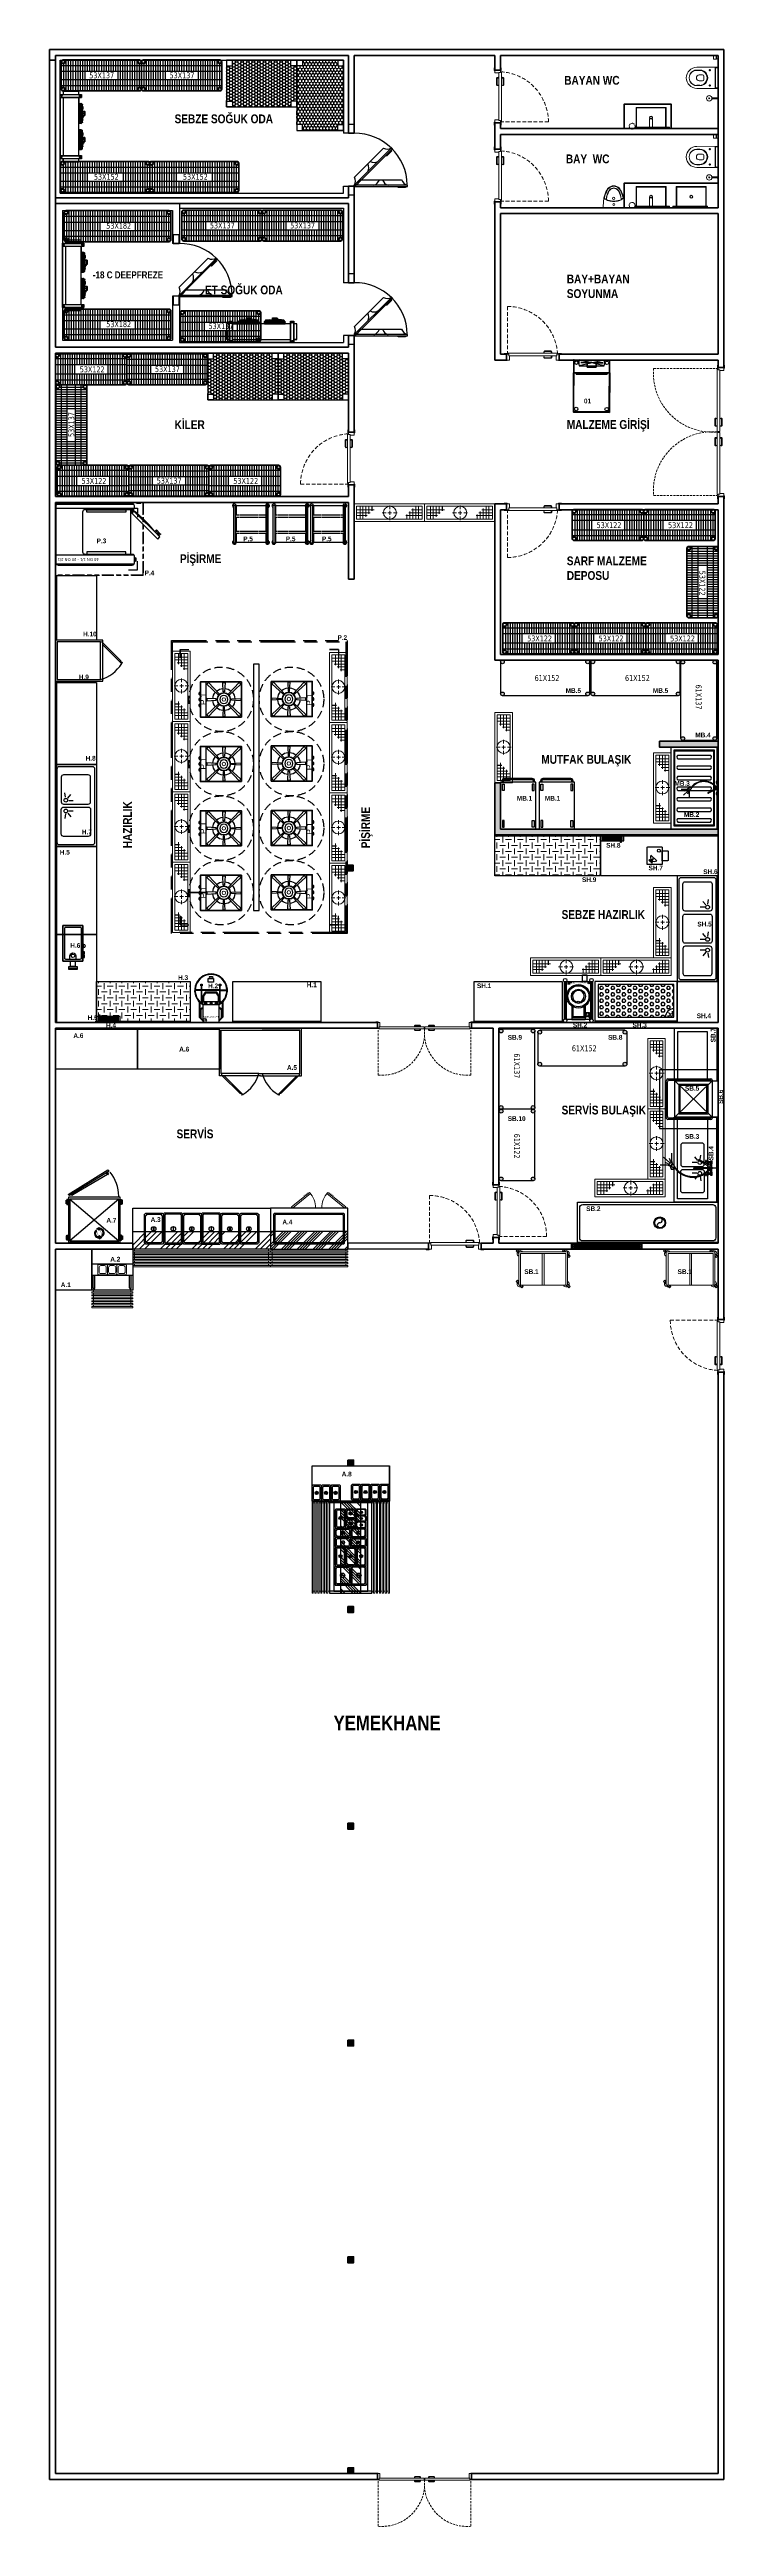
# Model space of a CAD drawing. Header units: centimetres. Extents: x 10321 to 11473, y 9141 to 13369.
import ezdxf
from ezdxf.enums import TextEntityAlignment as Align
from ezdxf.lldxf.tags import DXFTag

# ---------------------------------------------------------------- set-up
doc = ezdxf.new("R2010")
doc.units = ezdxf.units.CM
for name, pattern in [('DASHDOT', [25.4, 12.7, -6.35, 0, -6.35]), ('DASHED2', [9.525, 6.35, -3.175]), ('HIDDEN', [0.375, 0.25, -0.125]), ('NewLinetype1', [0]), ('{ Tapered Dash }', [10, 4, -1, 1.5, -1, 1.5, -1])]:
    doc.linetypes.add(name, pattern=pattern)
for name, color, linetype, lineweight in [('-DWG_ANA', 7, 'Continuous', 50), ('-DWG_DETAY1', 7, 'Continuous', 25), ('-DWG_DETAY2', 7, 'Continuous', 15), ('_AR TEFRİS_Pen_No__116', 121, 'Continuous', 13), ('A_frame', 167, 'Continuous', 9), ('A_frame-glass', 151, 'Continuous', 5), ('A_furn-wet', 113, 'Continuous', 9), ('A_strc-prf', 115, 'Continuous', 9), ('A_text', 7, 'Continuous', 9), ('BL-C', 140, 'Continuous', 0), ('continious', 7, 'Continuous', 50), ('continious2', 253, 'Continuous', 25), ('DUVAR', 1, 'Continuous', 40), ('GRC-Ekipman', 4, 'Continuous', 25), ('GRC-et', 10, 'Continuous', 15), ('GRC-sebze', 94, 'Continuous', 15), ('NO', 7, 'Continuous', 30), ('PLAN', 253, 'Continuous', 15), ('TES_SU', 150, 'Continuous', 25), ('yerizg-a', 7, 'Continuous', 15), ('yerizg-b', 7, 'Continuous', 9)]:
    doc.layers.add(name, color=color, linetype=linetype, lineweight=lineweight)
for name, color, linetype in [('0-MUTFAK', 7, 'Continuous'), ('200-EquipBorder-2d', 9, 'Continuous'), ('200-EquipInternal-2d', 252, 'Continuous'), ('200-EquipSteel-3d', 9, 'Continuous'), ('Kıtc-002 Çizgi', 7, 'Continuous'), ('Kıtc-011 Elk Tes Yazı 001', 1, 'Continuous'), ('Kıtc-014 Elk Tes İşaretler', 1, 'Continuous'), ('Kıtc-028 Yer Izgarası', 252, 'Continuous'), ('Kıtc-034 Soğuk Oda', 1, 'Continuous'), ('Kıtc-040 Davlumbaz', 4, 'Continuous'), ('SOĞUK ODA PANELİ', 50, 'Continuous'), ('sıhhi tesisat', 162, 'Continuous')]:
    doc.layers.add(name, color=color, linetype=linetype)
doc.layers.add('200-InsPoint-3D', color=3, linetype='Continuous', plot=False)
doc.styles.add('ekp-yazı', font='arial.ttf', dxfattribs={"height": 10})
doc.styles.add('GZP', font='ARIALN.TTF')
doc.styles.add('ROMANS', font='ROMANSTW.SHX', dxfattribs={"width": 0.8})
doc.styles.get("Standard").update_dxf_attribs({"font": 'arial.ttf'})
doc.styles.add('STYLE1', font='tahoma.ttf', dxfattribs={"height": 18})
tags = doc.linetypes.add('DASHED', pattern=[0.75, 0.5, -0.25]).pattern_tags.tags
tags[6:7] = [DXFTag(74, 4), DXFTag(75, 0), DXFTag(340, '0'), DXFTag(46, 1.0), DXFTag(50, 0.0), DXFTag(44, 0.0), DXFTag(45, 0.0)]
tags[4:5] = [DXFTag(74, 4), DXFTag(75, 0), DXFTag(340, '0'), DXFTag(46, 1.0), DXFTag(50, 0.0), DXFTag(44, 0.0), DXFTag(45, 0.0)]
pattern_1 = [(360, (-171.5161, 853.85614), (-1e-16, -0.5588), [0.4064, -0.1524]), (270, (-171.5161, 853.85614), (-0.5588, 0), [0.4064, -0.1524])]

# ---------------------------------------------------------------- blocks, each defined once
blk = doc.blocks.new('WE2')
at = {"layer": 'A_strc-prf', "linetype": 'DASHED2', "elevation": 0}
blk.add_lwpolyline([(-2278.8, 19384, -0.392696), (-2193.2, 19464), (-2193.2, 19384)], format="xyb", dxfattribs=at)
blk.add_lwpolyline([(-2278.8, 19384, -0.392696), (-2193.2, 19464), (-2193.2, 19384)], format="xyb", dxfattribs=at)
at = {"layer": 'A_strc-prf', "elevation": 0}
for points in [[(-2285.8, 19383.5), (-2280.8, 19383.5), (-2280.8, 19382.5), (-2281.8, 19382.5), (-2285.8, 19382.5)], [(-2285.8, 19383.5), (-2280.8, 19383.5), (-2280.8, 19382.5), (-2281.8, 19382.5), (-2285.8, 19382.5)], [(-2285.8, 19372.5), (-2281.8, 19372.5), (-2280.8, 19372.5), (-2280.8, 19371.5), (-2285.8, 19371.5)], [(-2285.8, 19372.5), (-2281.8, 19372.5), (-2280.8, 19372.5), (-2280.8, 19371.5), (-2285.8, 19371.5)], [(-2281.8, 19382.5), (-2277.8, 19382.5), (-2277.8, 19379.5), (-2276.8, 19379.5), (-2276.8, 19372.5), (-2281.8, 19372.5)], [(-2281.8, 19382.5), (-2277.8, 19382.5), (-2277.8, 19379.5), (-2276.8, 19379.5), (-2276.8, 19372.5), (-2281.8, 19372.5)], [(-2277.8, 19382.5), (-2278.8, 19382.5), (-2278.8, 19384), (-2194.8, 19384), (-2194.8, 19382.5), (-2195.8, 19382.5), (-2195.8, 19379.5), (-2196.8, 19379.5), (-2277.8, 19379.5)], [(-2277.8, 19382.5), (-2278.8, 19382.5), (-2278.8, 19384), (-2194.8, 19384), (-2194.8, 19382.5), (-2195.8, 19382.5), (-2195.8, 19379.5), (-2196.8, 19379.5), (-2277.8, 19379.5)], [(-2270, 19384.5), (-2267.3, 19384.5), (-2267.3, 19384), (-2270, 19384)], [(-2270, 19384.5), (-2267.3, 19384.5), (-2267.3, 19384), (-2270, 19384)], [(-2270, 19379.5), (-2267.3, 19379.5), (-2267.3, 19379), (-2270, 19379)], [(-2270, 19379.5), (-2267.3, 19379.5), (-2267.3, 19379), (-2270, 19379)], [(-2196.8, 19379.5), (-2195.8, 19379.5), (-2195.8, 19382.5), (-2191.8, 19382.5), (-2191.8, 19372.5), (-2196.8, 19372.5)], [(-2196.8, 19379.5), (-2195.8, 19379.5), (-2195.8, 19382.5), (-2191.8, 19382.5), (-2191.8, 19372.5), (-2196.8, 19372.5)], [(-2192.8, 19383.5), (-2187.8, 19383.5), (-2187.8, 19382.5), (-2191.8, 19382.5), (-2192.8, 19382.5)], [(-2192.8, 19383.5), (-2187.8, 19383.5), (-2187.8, 19382.5), (-2191.8, 19382.5), (-2192.8, 19382.5)], [(-2192.8, 19372.5), (-2191.8, 19372.5), (-2187.8, 19372.5), (-2187.8, 19371.5), (-2192.8, 19371.5)], [(-2192.8, 19372.5), (-2191.8, 19372.5), (-2187.8, 19372.5), (-2187.8, 19371.5), (-2192.8, 19371.5)]]:
    blk.add_lwpolyline(points, close=True, dxfattribs=at)
for points in [[(-2267.2, 19388), (-2257.2, 19388, -0.414214), (-2255.2, 19386, -0.91685), (-2256.2, 19386, 0.414214), (-2257.2, 19387), (-2267.2, 19387, 0.414214), (-2268.2, 19386), (-2268.2, 19384.5), (-2269.2, 19384.5), (-2269.2, 19386, -0.414214)], [(-2267.2, 19388), (-2257.2, 19388, -0.414214), (-2255.2, 19386, -0.91685), (-2256.2, 19386, 0.414214), (-2257.2, 19387), (-2267.2, 19387, 0.414214), (-2268.2, 19386), (-2268.2, 19384.5), (-2269.2, 19384.5), (-2269.2, 19386, -0.414214)], [(-2269.2, 19377.5), (-2269.2, 19379), (-2268.2, 19379), (-2268.2, 19377.5, 0.414214), (-2267.2, 19376.5), (-2257.2, 19376.5, 0.414214), (-2256.2, 19377.5, -0.91685), (-2255.2, 19377.5, -0.414214), (-2257.2, 19375.5), (-2267.2, 19375.5, -0.414214)], [(-2269.2, 19377.5), (-2269.2, 19379), (-2268.2, 19379), (-2268.2, 19377.5, 0.414214), (-2267.2, 19376.5), (-2257.2, 19376.5, 0.414214), (-2256.2, 19377.5, -0.91685), (-2255.2, 19377.5, -0.414214), (-2257.2, 19375.5), (-2267.2, 19375.5, -0.414214)]]:
    blk.add_lwpolyline(points, format="xyb", close=True, dxfattribs=at)
blk = doc.blocks.new('WE33')
at = {"layer": 'A_frame', "elevation": 0}
for points in [[(-1385.7, 18233.5), (-1386.7, 18233.5), (-1390.7, 18233.5), (-1390.7, 18234.5), (-1385.7, 18234.5)], [(-1385.7, 18222.5), (-1390.7, 18222.5), (-1390.7, 18223.5), (-1386.7, 18223.5), (-1385.7, 18223.5)], [(-1381.7, 18226.5), (-1382.7, 18226.5), (-1382.7, 18223.5), (-1386.7, 18223.5), (-1386.7, 18233.5), (-1381.7, 18233.5)], [(-1277.7, 18223.5), (-1276.7, 18223.5), (-1276.7, 18222), (-1383.7, 18222), (-1383.7, 18223.5), (-1382.7, 18223.5), (-1382.7, 18226.5), (-1381.7, 18226.5), (-1277.7, 18226.5)], [(-1275.7, 18223.5), (-1276.7, 18223.5), (-1276.7, 18222), (-1169.7, 18222), (-1169.7, 18223.5), (-1170.7, 18223.5), (-1170.7, 18226.5), (-1171.7, 18226.5), (-1275.7, 18226.5)], [(-1267.9, 18226.5), (-1265.2, 18226.5), (-1265.2, 18227), (-1267.9, 18227)], [(-1267.9, 18221.5), (-1265.2, 18221.5), (-1265.2, 18222), (-1267.9, 18222)], [(-1171.7, 18226.5), (-1170.7, 18226.5), (-1170.7, 18223.5), (-1166.7, 18223.5), (-1166.7, 18233.5), (-1171.7, 18233.5)], [(-1167.7, 18233.5), (-1166.7, 18233.5), (-1162.7, 18233.5), (-1162.7, 18234.5), (-1167.7, 18234.5)], [(-1167.7, 18222.5), (-1162.7, 18222.5), (-1162.7, 18223.5), (-1166.7, 18223.5), (-1167.7, 18223.5)]]:
    blk.add_lwpolyline(points, close=True, dxfattribs=at)
at = {"layer": 'A_frame', "linetype": 'HIDDEN', "ltscale": 15, "elevation": 0}
for points in [[(-1276.7, 18222, -0.462383), (-1385.2, 18113.5), (-1385.2, 18222)], [(-1276.7, 18222, 0.462383), (-1168.1, 18113.5), (-1168.1, 18222)]]:
    blk.add_lwpolyline(points, format="xyb", dxfattribs=at)
at = {"layer": 'A_frame', "elevation": 0}
for points in [[(-1286.3, 18228.5), (-1286.3, 18227), (-1287.3, 18227), (-1287.3, 18228.5, 0.414214), (-1288.3, 18229.5), (-1298.3, 18229.5, 0.414214), (-1299.3, 18228.5, -0.91685), (-1300.3, 18228.5, -0.414214), (-1298.3, 18230.5), (-1288.3, 18230.5, -0.414214)], [(-1267.1, 18228.5), (-1267.1, 18227), (-1266.1, 18227), (-1266.1, 18228.5, -0.414214), (-1265.1, 18229.5), (-1255.1, 18229.5, -0.414214), (-1254.1, 18228.5, 0.91685), (-1253.1, 18228.5, 0.414214), (-1255.1, 18230.5), (-1265.1, 18230.5, 0.414214)], [(-1288.3, 18218), (-1298.3, 18218, -0.414214), (-1300.3, 18220, -0.91685), (-1299.3, 18220, 0.414214), (-1298.3, 18219), (-1288.3, 18219, 0.414214), (-1287.3, 18220), (-1287.3, 18221.5), (-1286.3, 18221.5), (-1286.3, 18220, -0.414214)], [(-1265.1, 18218), (-1255.1, 18218, 0.414214), (-1253.1, 18220, 0.91685), (-1254.1, 18220, -0.414214), (-1255.1, 18219), (-1265.1, 18219, -0.414214), (-1266.1, 18220), (-1266.1, 18221.5), (-1267.1, 18221.5), (-1267.1, 18220, 0.414214)]]:
    blk.add_lwpolyline(points, format="xyb", close=True, dxfattribs=at)
blk = doc.blocks.new('klozet takım')
at = {"layer": 'A_furn-wet'}
for p, q in [((269728.6, 76357.2, 0), (269723.6, 76357.2, 0)), ((269728.6, 76357.7, 0), (269723.8, 76357.7, 0)), ((269755.1, 76361.7, 0), (269755.1, 76327.2, 0)), ((269755.6, 76360.7, 0), (269755.6, 76328.2, 0)), ((269756.6, 76361.7, 0), (269759.6, 76361.7, 0)), ((269757.3, 76382.2), (269759.3, 76382.2)), ((269757.3, 76376.7), (269759.3, 76376.7)), ((269759.7, 76379, 0), (269759.7, 76379, 0)), ((269722.7, 76344.4, 0), (269722.7, 76344.4, 0)), ((269728.6, 76331.7, 0), (269723.6, 76331.7, 0)), ((269728.6, 76331.2, 0), (269723.8, 76331.2, 0)), ((269733.3, 76349.4, 0), (269727.7, 76349.4, 0)), ((269733.3, 76339.4, 0), (269727.7, 76339.4, 0)), ((269735.3, 76347.4, 0), (269735.3, 76341.4, 0)), ((269756.6, 76327.2, 0), (269759.6, 76327.2, 0)), ((269749.2, 76310.2), (269758.2, 76310.2)), ((269749.3, 76308.6), (269758.2, 76308.6))]:
    blk.add_line(p, q, dxfattribs=at)
at = {"layer": 'A_furn-wet', "ltscale": 30}
for p, q in [((269743.9, 76357.4, 0), (269747.3, 76357.4, 0)), ((269745.6, 76359.1, 0), (269745.6, 76355.7, 0)), ((269743.9, 76331.4, 0), (269747.3, 76331.4, 0)), ((269745.6, 76329.7, 0), (269745.6, 76333.1, 0))]:
    blk.add_line(p, q, dxfattribs=at)
at = {"layer": 'A_furn-wet', "elevation": 0}
blk.add_lwpolyline([(269759.6, 76362, 0.41586), (269758.9, 76362.7), (269723.6, 76362.4, 1), (269723.6, 76326.4), (269758.9, 76326.2, 0.41586), (269759.6, 76326.9)], format="xyb", close=True, dxfattribs=at)
at = {"layer": 'A_furn-wet'}
for points in [[(269751.8, 76376.2), (269757.3, 76376.2), (269757.3, 76382.7), (269751.8, 76382.7)], [(269759.3, 76376.2), (269759.7, 76376.2), (269759.7, 76382.7), (269759.3, 76382.7)], [(269759.7, 76308.4), (269758.2, 76308.4), (269758.2, 76310.4), (269759.7, 76310.4)]]:
    blk.add_lwpolyline(points, close=True, dxfattribs=at)
at = {"layer": 'A_furn-wet', "elevation": 0}
blk.add_lwpolyline([(269756.6, 76376.2), (269756.6, 76382.7)], dxfattribs=at)
at = {"layer": 'A_furn-wet'}
for points in [[(269757.3, 76376.2), (269757.3, 76382.7)], [(269759.3, 76376.2), (269759.3, 76382.7)]]:
    blk.add_lwpolyline(points, dxfattribs=at)
for centre, radius in [((269745.6, 76357.4, 0), 1), ((269744.7, 76309.4), 4.66), ((269745.6, 76331.4, 0), 1), ((269744.7, 76309.4), 0.756)]:
    blk.add_circle(centre, radius, dxfattribs=at)
for centre, radius, start, end in [((269723.6, 76344.4, 0), 13.3, 88.9853, 271.0147), ((269723.4, 76344.4, 0), 12.8, 88.9459, 271.0541), ((269728.8, 76344.4, 0), 13.3, 268.9853, 91.0147), ((269728.3, 76344.4, 0), 12.8, 271.1929, 88.8071), ((269756.6, 76360.7, 0), 1, 90, 180), ((269727.7, 76344.4, 0), 5, 90, 180), ((269727.7, 76344.4, 0), 5, 180, 270), ((269733.3, 76347.4, 0), 2, 0, 90), ((269733.3, 76341.4, 0), 2, 270, 0), ((269756.6, 76328.2, 0), 1, 180, 270)]:
    blk.add_arc(centre, radius, start, end, dxfattribs=at)
blk = doc.blocks.new('lavabo3')
for points in [[(-53.4, -1.7), (-18.5, -1.7), (-18.5, -53.1), (-53.4, -53.1)], [(-52.4, -2.7), (-19.5, -2.7), (-19.5, -52.1), (-52.4, -52.1)]]:
    blk.add_lwpolyline(points, close=True)
for radius in [2.5, 2]:
    blk.add_circle((-36, -27.4), radius)
blk = doc.blocks.new('K-160')
at = {"layer": 'A_frame', "linetype": 'HIDDEN', "ltscale": 15}
for points in [[(-717.9, 19080.7, -0.462383), (-796.8, 19159.6), (-717.9, 19159.6)], [(-717.9, 19080.7, 0.462383), (-796.8, 19001.8), (-717.9, 19001.8)]]:
    blk.add_lwpolyline(points, format="xyb", dxfattribs=at)
at = {"layer": 'A_frame'}
for points in [[(-716.8, 19081.4), (-716.8, 19080.7), (-717.9, 19080.7), (-717.9, 19158.5), (-716.8, 19158.5), (-716.8, 19157.8), (-714.6, 19157.8), (-714.6, 19157.1), (-714.6, 19081.4)], [(-717.5, 19160), (-717.5, 19163.6), (-716.8, 19163.6), (-716.8, 19160.7), (-716.8, 19160)], [(-714.6, 19157.1), (-714.6, 19157.8), (-716.8, 19157.8), (-716.8, 19160.7), (-706.8, 19160.7), (-706.8, 19157.1)], [(-706.8, 19160), (-706.8, 19160.7), (-706.8, 19163.6), (-706, 19163.6), (-706, 19160)], [(-718.2, 19074.4), (-718.2, 19072.4), (-717.9, 19072.4), (-717.9, 19074.4)], [(-716.8, 19080), (-716.8, 19080.7), (-717.9, 19080.7), (-717.9, 19002.9), (-716.8, 19002.9), (-716.8, 19003.6), (-714.6, 19003.6), (-714.6, 19004.3), (-714.6, 19080)], [(-714.6, 19074.4), (-714.6, 19072.4), (-714.2, 19072.4), (-714.2, 19074.4)], [(-717.5, 19001.4), (-717.5, 18997.8), (-716.8, 18997.8), (-716.8, 19000.7), (-716.8, 19001.4)], [(-714.6, 19004.3), (-714.6, 19003.6), (-716.8, 19003.6), (-716.8, 19000.7), (-706.8, 19000.7), (-706.8, 19004.3)], [(-706.8, 19001.4), (-706.8, 19000.7), (-706.8, 18997.8), (-706, 18997.8), (-706, 19001.4)]]:
    blk.add_lwpolyline(points, close=True, dxfattribs=at)
for points in [[(-720.8, 19089.2), (-720.8, 19096.4, -0.414214), (-719.3, 19097.9, -0.91685), (-719.3, 19097.2, 0.414214), (-720, 19096.4), (-720, 19089.2, 0.414214), (-719.3, 19088.4), (-718.2, 19088.4), (-718.2, 19087.7), (-719.3, 19087.7, -0.414214)], [(-720.8, 19072.3), (-720.8, 19065, 0.414214), (-719.3, 19063.5, 0.91685), (-719.3, 19064.3, -0.414214), (-720, 19065), (-720, 19072.3, -0.414214), (-719.3, 19073), (-718.2, 19073), (-718.2, 19073.7), (-719.3, 19073.7, 0.414214)], [(-713.1, 19087.7), (-714.2, 19087.7), (-714.2, 19088.4), (-713.1, 19088.4, 0.414214), (-712.4, 19089.2), (-712.4, 19096.4, 0.414214), (-713.1, 19097.2, -0.91685), (-713.1, 19097.9, -0.414214), (-711.7, 19096.4), (-711.7, 19089.2, -0.414214)], [(-713.1, 19073.7), (-714.2, 19073.7), (-714.2, 19073), (-713.1, 19073, -0.414214), (-712.4, 19072.3), (-712.4, 19065, -0.414214), (-713.1, 19064.3, 0.91685), (-713.1, 19063.5, 0.414214), (-711.7, 19065), (-711.7, 19072.3, 0.414214)]]:
    blk.add_lwpolyline(points, format="xyb", close=True, dxfattribs=at)
blk = doc.blocks.new('SebzeST.140-70')
h = blk.add_hatch()
h.set_pattern_fill('HEX', color=251, style=0)
h.set_pattern_definition([(0, (-12360.4633, -10510.258), (0, 5.49926), [3.175, -6.35]), (120, (-12360.4633, -10510.258), (-4.7624989, -2.74963), [3.175, -6.35]), (60, (-12357.2883, -10510.258), (-4.7624989, 2.74963), [3.175, -6.35])])
h.paths.add_polyline_path([(-134.5, -64.5), (-5.5, -64.5), (-5.5, -9), (-120.3, -9, -0.414214), (-134.5, -23.2)])
at = {"color": 251}
for p, q in [((-132.5, -15.6), (-132.5, -19.4)), ((-128, -14.6), (-125.2, -16.8)), ((-127.4, -10.9), (-123.6, -10.9))]:
    blk.add_line(p, q, dxfattribs=at)
for points in [[(0, 0), (-140, 0), (-140, -70), (0, -70)], [(0, 0), (-140, 0), (-140, -2), (0, -2)], [(-5.5, -9), (-134.5, -9), (-134.5, -64.5), (-5.5, -64.5)]]:
    blk.add_lwpolyline(points, close=True)
blk.add_circle((-130.7, -12.7), 2.4, dxfattribs=at)
blk.add_arc((-134.5, -9), 14.2, 270, 0, dxfattribs=at)
blk = doc.blocks.new('v-sg')
at = {"layer": 'TES_SU', "linetype": 'Continuous', "const_width": 1.2}
blk.add_lwpolyline([(-5, 0, 1), (5, 0, 1)], format="xyb", close=True, dxfattribs=at)
blk = doc.blocks.new('P-30')
at = {"layer": 'GRC-Ekipman'}
for p, q in [((-1610.1, 18560.8, 0), (-1610.1, 18562.3, 0)), ((-1596.1, 18560.8, 0), (-1596.1, 18562.3, 0)), ((-1638, 18559.7, 10.3), (-1638, 18559.4, 10.3)), ((-1638, 18559.7, 10.3), (-1637.8, 18559.5, 10.3)), ((-1638, 18559.4, 10.3), (-1637.9, 18559.4, 10.3)), ((-1637.9, 18559.4, 10.3), (-1637.8, 18559.5, 10.3)), ((-1637.3, 18558.3, 10.3), (-1637.9, 18559.5, 10.3)), ((-1637.9, 18559.5, 10.3), (-1637.9, 18559.4, 10.3)), ((-1637.9, 18559.4, 10.3), (-1637.4, 18558.3, 10.3)), ((-1637.9, 18558.3, 10.3), (-1637.3, 18557.3, 10.3)), ((-1637.4, 18558.3, 10.3), (-1637.9, 18558.3, 10.3)), ((-1637.8, 18558.2, 10.3), (-1637.3, 18558.3, 10.3)), ((-1637.2, 18557.3, 10.3), (-1637.8, 18558.2, 10.3)), ((-1610.1, 18519.8, 0), (-1610.1, 18518.3, 0)), ((-1598.1, 18551.7, 0), (-1575.1, 18551.7, 0)), ((-1598.1, 18529.1, 0), (-1575.1, 18529.1, 0)), ((-1597.4, 18550.7, 0), (-1579.1, 18550.7, 0)), ((-1597.4, 18530.1, 0), (-1578.1, 18530.1, 0)), ((-1596.9, 18549.7, 0), (-1580.1, 18549.7, 0)), ((-1596.9, 18531.1, 0), (-1579.1, 18531.1, 0)), ((-1596.1, 18519.8, 0), (-1596.1, 18518.3, 0)), ((-1587.1, 18551.7, 0), (-1587.1, 18559.3, 0)), ((-1587.1, 18559.3, 0), (-1575.1, 18559.3, 0)), ((-1580.1, 18531.1, 0), (-1580.1, 18549.7, 0)), ((-1579.1, 18530.1, 0), (-1579.1, 18550.7, 0)), ((-1578.1, 18529.1, 0), (-1578.1, 18551.7, 0)), ((-1575.1, 18529.1, 0), (-1575.1, 18551.7, 0))]:
    blk.add_line(p, q, dxfattribs=at)
at = {"layer": 'GRC-Ekipman', "elevation": 0}
for points in [[(-1575.1, 18519.8), (-1640.1, 18519.8), (-1640.1, 18560.8), (-1575.1, 18560.8), (-1575.1, 18551.7)], [(-1639.5, 18564.3), (-1575.7, 18564.3)], [(-1639.2, 18562.3), (-1576.1, 18562.3)], [(-1639.2, 18518.3), (-1576.1, 18518.3)], [(-1575.1, 18529.1), (-1575.1, 18519.8)], [(-1639.5, 18516.3), (-1575.7, 18516.3)]]:
    blk.add_lwpolyline(points, dxfattribs=at)
blk.add_lwpolyline([(-1651.1, 18547.5), (-1651.1, 18554.6), (-1640.1, 18554.6), (-1640.1, 18547.5)], close=True, dxfattribs=at)
at = {"layer": 'GRC-Ekipman'}
for centre, radius in [((-1642.1, 18562.8, 0), 3), ((-1637.7, 18558.4, 10.3), 1.58), ((-1614.6, 18540.4, 0), 20), ((-1573.1, 18562.8, 0), 3), ((-1642.1, 18517.8, 0), 3), ((-1614.6, 18540.4, 0), 18), ((-1614.6, 18540.4, 0), 12), ((-1604.6, 18540.1, 0), 1.9), ((-1584.1, 18555.9, 0), 2.29), ((-1580.2, 18557.4, 0), 1.26), ((-1580.2, 18553.6, 0), 1.26), ((-1573.1, 18517.8, 0), 3)]:
    blk.add_circle(centre, radius, dxfattribs=at)
blk.add_arc((-1614.6, 18540.4, 0), 10, 9.302, 347.4764, dxfattribs=at)
at = {"layer": 'GRC-Ekipman', "xscale": 0.2549349402009376, "yscale": 0.2549349402009376, "zscale": 0.2549349402009376, "rotation": 89.99999999999999}
blk.add_blockref('v-sg', (-1637, 18532, 0), dxfattribs=at)
at = {"layer": 'GRC-Ekipman'}
blk.add_text('0,75 KW 380V', height=1.5, rotation=90, dxfattribs=at).set_placement((-1637, 18540.6, 0))
at = {"layer": 'GRC-Ekipman', "char_height": 1, "attachment_point": 1, "rotation": 90}
for s, insert in [('{\\L\\C5;SOĞUK SU}', (-1639.2, 18521.9, 0)), ('{\\L\\C5;GİDER}', (-1637, 18521.9, 0))]:
    blk.add_mtext_dynamic_manual_height_columns(s, width=14.942, gutter_width=50, heights=[0], dxfattribs=dict(at, insert=insert))
blk = doc.blocks.new('CTezg.150-70')
for p, q in [((-150, 0), (0, 0)), ((-150, -70), (-150, 0)), ((0, 0), (0, -70)), ((0, -2), (-150, -2)), ((0, -70), (-150, -70))]:
    blk.add_line(p, q)
blk = doc.blocks.new('PoliTT.S.180-70')
at = {"layer": 'GRC-sebze'}
h = blk.add_hatch(dxfattribs=at)
h.set_pattern_fill('CHECKERED', color=256, scale=10, style=0)
h.set_pattern_definition([(0, (180, 0), (10, 10), [10, -10]), (90, (185, 5), (-10, 10), [10, -10])])
h.paths.add_polyline_path([(0, -70), (180, -70), (180, -2), (0, -2)])
for p, q in [((0, 0), (180, 0)), ((0, -70), (0, 0)), ((180, 0), (180, -70)), ((180, -2), (0, -2)), ((180, -70), (0, -70))]:
    blk.add_line(p, q)
blk = doc.blocks.new('KAZAN YIKAMA EVY.140-80')
for p, q in [((0, 0), (140, 0)), ((0, -80), (0, 0)), ((140, 0), (140, -80)), ((5, -6.5), (135, -6.5)), ((5, -75), (5, -6.5)), ((6.5, -8), (133.5, -8)), ((6.5, -73.5), (6.5, -8)), ((133.5, -8), (133.5, -73.5)), ((135, -6.5), (135, -75)), ((140, -80), (0, -80)), ((135, -75), (5, -75)), ((133.5, -73.5), (6.5, -73.5))]:
    blk.add_line(p, q)
at = {"color": 251}
for p, q in [((14, -68.5), (14, -13)), ((20, -68.5), (20, -13)), ((32, -68.5), (32, -13)), ((38, -68.5), (38, -13)), ((50, -68.5), (50, -13)), ((56, -68.5), (56, -13)), ((68, -68.5), (68, -13)), ((74, -68.5), (74, -13)), ((86, -68.5), (86, -13)), ((92, -68.5), (92, -13)), ((104, -68.5), (104, -13)), ((110, -68.5), (110, -13)), ((122, -68.5), (122, -13)), ((128, -68.5), (128, -13))]:
    blk.add_line(p, q, dxfattribs=at)
blk.add_lwpolyline([(0, 0), (140, 0), (140, -1.5), (0, -1.5)], close=True)
for centre, start, end in [((17, -14.25), 22.61986, 157.38014), ((35, -14.25), 22.61986, 157.38014), ((53, -14.25), 22.61986, 157.38014), ((71, -14.25), 22.61986, 157.38014), ((89, -14.25), 22.61986, 157.38014), ((107, -14.25), 22.61986, 157.38014), ((125, -14.25), 22.61986, 157.38014), ((17, -67.25), 202.61986, 337.38014), ((35, -67.25), 202.61986, 337.38014), ((53, -67.25), 202.61986, 337.38014), ((71, -67.25), 202.61986, 337.38014), ((89, -67.25), 202.61986, 337.38014), ((107, -67.25), 202.61986, 337.38014), ((125, -67.25), 202.61986, 337.38014)]:
    blk.add_arc(centre, 3.25, start, end, dxfattribs=at)
blk = doc.blocks.new('A$C39C0529D')
at = {"lineweight": -2}
h = blk.add_hatch(color=256, dxfattribs=at)
h.paths.add_polyline_path([(6.4, 57.8, 1), (0, 57.8, 1)])
h.paths.add_polyline_path([(0, 3.2, 1), (6.4, 3.2, 1)])
h = blk.add_hatch(color=256, dxfattribs=at)
h.paths.add_polyline_path([(115.6, 57.8, 1), (122, 57.8, 1)])
h.paths.add_polyline_path([(122, 3.2, 1), (115.6, 3.2, 1)])
for p, q in [((0, 57.8), (0, 3.2)), ((118.8, 61), (3.2, 61)), ((122, 57.8), (122, 3.2)), ((118.8, 0), (3.2, 0))]:
    blk.add_line(p, q)
for centre in [(3.2, 57.8), (118.8, 57.8), (3.2, 3.2), (118.8, 3.2)]:
    blk.add_circle(centre, 3.2)
at = {"style": 'STYLE1', "width": 0.8}
blk.add_text('61X122', height=10, dxfattribs=at).set_placement((41.6, 25.2))
blk = doc.blocks.new('152')
at = {"lineweight": -2}
h = blk.add_hatch(color=256, dxfattribs=at)
h.paths.add_polyline_path([(-1483.2, 18617, 1), (-1476.8, 18617, 1)])
h.paths.add_polyline_path([(-1476.8, 18562.4, 1), (-1483.2, 18562.4, 1)])
h = blk.add_hatch(color=256, dxfattribs=at)
h.paths.add_polyline_path([(-1337.6, 18617, 1), (-1331.2, 18617, 1)])
h.paths.add_polyline_path([(-1337.6, 18562.4, 1), (-1331.2, 18562.4, 1)])
for p, q in [((-1483.2, 18617), (-1483.2, 18562.4)), ((-1334.4, 18620.2), (-1480, 18620.2)), ((-1331.2, 18617), (-1331.2, 18562.4)), ((-1334.4, 18559.2), (-1480, 18559.2))]:
    blk.add_line(p, q)
for centre in [(-1480, 18617), (-1334.4, 18617), (-1480, 18562.4), (-1334.4, 18562.4)]:
    blk.add_circle(centre, 3.2)
at = {"style": 'STYLE1', "width": 0.8}
blk.add_text('61X152', height=10, dxfattribs=at).set_placement((-1425.1, 18584.4))
blk = doc.blocks.new('137')
at = {"lineweight": -2}
h = blk.add_hatch(color=256, dxfattribs=at)
h.paths.add_polyline_path([(-1688, 18617, 1), (-1681.6, 18617, 1)])
h.paths.add_polyline_path([(-1681.6, 18562.4, 1), (-1688, 18562.4, 1)])
h = blk.add_hatch(color=256, dxfattribs=at)
h.paths.add_polyline_path([(-1557.4, 18617, 1), (-1551, 18617, 1)])
h.paths.add_polyline_path([(-1557.4, 18562.4, 1), (-1551, 18562.4, 1)])
for p, q in [((-1688, 18617), (-1688, 18562.4)), ((-1554.2, 18620.2), (-1684.8, 18620.2)), ((-1551, 18617), (-1551, 18562.4)), ((-1554.2, 18559.2), (-1684.8, 18559.2))]:
    blk.add_line(p, q)
for centre in [(-1684.8, 18617), (-1554.2, 18617), (-1684.8, 18562.4), (-1554.2, 18562.4)]:
    blk.add_circle(centre, 3.2)
at = {"style": 'STYLE1', "width": 0.8}
blk.add_text('61X137', height=10, dxfattribs=at).set_placement((-1646.4, 18584.4))
blk = doc.blocks.new('ÖN YIKAMA DUŞ')
at = {"linetype": 'Continuous'}
for p, q in [((0, 0), (0, -4.4)), ((3.7, 0), (0, 0)), ((3.7, -4.4), (3.7, 0)), ((4.5, 0), (4.5, -3)), ((26.9, 0), (4.5, 0)), ((26.9, -3), (26.9, 0)), ((27.7, 0), (27.7, -4.4)), ((31.4, 0), (27.7, 0)), ((31.4, -4.4), (31.4, 0)), ((-0.1, -22.8), (2.6, -23.8)), ((0, -4.4), (3.7, -4.4)), ((0.7, -20.4), (3.4, -21.4)), ((1.7, -17.8), (4.1, -19.3)), ((2.7, -15.3), (5.1, -16.8)), ((4.5, -0.7), (3.7, -0.7)), ((4.5, -2.2), (3.7, -2.2)), ((4.2, -12.9), (6.3, -14.9)), ((4.5, -3), (13.4, -3)), ((5.5, -11), (7.6, -13)), ((6.9, -9.5), (9, -11.5)), ((8.1, -7.9), (10.2, -9.9)), ((9.4, -6.4), (11.5, -8.4)), ((10.9, -5), (13, -7)), ((11.5, -4.7), (13.6, -6.7)), ((11.9, -4.2), (14, -6.2)), ((12.2, -3.9), (13.4, -2.9)), ((12.2, -3.9), (14.3, -5.9)), ((13.4, -2.9), (17.9, -2.9)), ((17.9, -2.9), (14.3, -5.9)), ((17.8, -3), (26.9, -3)), ((27.7, -0.7), (26.9, -0.7)), ((27.7, -2.2), (26.9, -2.2)), ((27.7, -4.4), (31.4, -4.4))]:
    blk.add_line(p, q, dxfattribs=at)
at = {"color": 251, "linetype": 'Continuous'}
for p, q in [((27, -23.5), (16.1, -4.4)), ((18.1, -3), (28.5, -23.5)), ((11.7, -67.6), (12, -67.6)), ((12.6, -71.5), (11.7, -67.6)), ((12, -67.6), (13.2, -71.3)), ((15.9, -72.4), (12.6, -71.5)), ((13.2, -71.3), (16, -71.7)), ((17.1, -73.3), (15.9, -72.4)), ((16, -71.7), (17.9, -71.2)), ((18.1, -73), (17.1, -73.3)), ((25.7, -70.4), (19.4, -76.7)), ((19.4, -77.2), (19.4, -89.9)), ((21.4, -75.7), (23.6, -81.6)), ((23, -73.8), (33.2, -84.2)), ((25, -72.1), (31, -74.4)), ((26.3, -70.3), (39.7, -70.3))]:
    blk.add_line(p, q, dxfattribs=at)
at = {"linetype": 'Continuous'}
for centre, radius, start, end in [((37, -34.4), 38.3, 129.04277, 232.33687), ((38.2, -34.3), 38.1, 130.31725, 231.55853)]:
    blk.add_arc(centre, radius, start, end, dxfattribs=at)
at = {"color": 251, "linetype": 'Continuous'}
for centre, radius, start, end in [((27.7, -23.9), 0.838, 153.27174, 26.72826), ((14.6, -65), 0.878, 134.13044, 188.01239), ((20, -64.2), 6.42, 188.01239, 207.31302), ((14.6, -65), 0.878, 80.24848, 134.13044), ((26.8, -60.8), 14, 207.31302, 216.99437), ((13.6, -70.5), 6.42, 60.94786, 80.24848), ((32.3, -52), 24, 225.84174, 233.24016), ((9.9, -77.1), 14, 51.2665, 60.94786), ((-87.9, -95.9), 109, 10.16311, 13.63554), ((22.2, -65.7), 6.11, 227.09697, 246.86769), ((96.2, -54.1), 80.1, 192.31187, 196.3602), ((-2.2, -81.9), 26.2, 29.93546, 37.01891), ((16.1, -72.9), 5.32, 28.81189, 50.00635), ((46.7, 29.8), 102.3, 254.59469, 258.178), ((19.9, -70.5), 0.878, 260.24848, 314.13044), ((2.7, -141.7), 74.9, 72.11197, 76.29749), ((19.9, -70.5), 0.878, 314.13044, 8.01239)]:
    blk.add_arc(centre, radius, start, end, dxfattribs=at)
blk = doc.blocks.new('RobotCoupe.CL52')
for points in [[(12, -30), (-12, -30, -0.414214), (-13, -29), (-13, -1, -0.414214), (-12, 0), (12, 0, -0.414214), (13, -1), (13, -29, -0.414214)], [(13, -6.5), (22, -6.5, -0.414214), (23, -7.5), (23, -22.5, -0.414214), (22, -23.5), (13, -23.5)]]:
    blk.add_lwpolyline(points, format="xyb", close=True)
at = {"color": 147}
for points in [[(-6.7, -23.8), (-8.9, -21.8), (-9.8, -22.7), (-4.5, -27.6)], [(-6.7, -14), (3.7, -23.6)], [(-4.5, -27.6), (-3.6, -26.6), (-5.8, -24.7)]]:
    blk.add_lwpolyline(points, dxfattribs=at)
blk.add_lwpolyline([(-7.6, -24.7), (-6.6, -25.6), (-1.8, -20.3), (-2.7, -19.4)], close=True, dxfattribs=at)
at = {"color": 147, "const_width": 0.385}
blk.add_lwpolyline([(-3.8, -21.1, 1), (-2.6, -20.9, 1)], format="xyb", close=True, dxfattribs=at)
at = {"color": 147}
blk.add_circle((7.1, -6.4), 2.56, dxfattribs=at)
blk.add_arc((0, -17.2), 7.4, 154.4713, 300.9529, dxfattribs=at)
blk = doc.blocks.new('A$C29431E44')
at = {"layer": 'Kıtc-014 Elk Tes İşaretler', "linetype": 'Continuous', "lineweight": 0}
for p, q in [((2.9, 3.7), (1, 2.3)), ((1, 2.2), (2.8, 3.5)), ((1, 2.3), (1, 2.2)), ((2.8, 3.5), (2.9, 2.3)), ((3, 2.5), (2.9, 3.7)), ((2.9, 2.3), (5.2, 3.5)), ((5.2, 3.6), (3, 2.5)), ((5.7, 3.8), (5.1, 3.8)), ((5.1, 3.8), (5.2, 3.6)), ((5.2, 3.6), (5.3, 3.4)), ((5.2, 3.5), (5.2, 3.6)), ((5.3, 3.4), (5.7, 3.8))]:
    blk.add_line(p, q, dxfattribs=at)
blk.add_circle((3.2, 3.2), 3.16, dxfattribs=at)
blk = doc.blocks.new('A$C5DC8673B')
at = {"layer": 'Kıtc-002 Çizgi'}
for p, q in [((9.8, 60.6), (9.8, 74.5)), ((12.5, 57.9), (9.8, 60.6)), ((10.8, 61), (10.8, 75.5)), ((12.9, 58.9), (10.8, 61)), ((12.5, 57.9), (13.8, 57.9)), ((12.9, 58.9), (13.8, 58.9)), ((12.9, 49.3), (12.9, 47)), ((13.8, 52.5), (13.8, 47)), ((42.9, 58.9), (42.1, 58.9)), ((43.4, 57.9), (42.1, 57.9)), ((42.9, 58.9), (45.1, 61)), ((43.4, 57.9), (46.1, 60.6)), ((45.1, 61), (45.1, 75.5)), ((46.1, 60.6), (46.1, 74.5)), ((13.3, 27.9), (43.5, 27.9)), ((13.3, 26.9), (43.5, 26.9)), ((25.3, 5.7), (25.6, 5.7)), ((25.3, 4.9), (25.6, 4.9)), ((30.6, 5.7), (30.3, 5.7)), ((30.6, 4.9), (30.3, 4.9)), ((44.8, 27.9), (54.9, 27.9)), ((44.8, 26.9), (54.9, 26.9))]:
    blk.add_line(p, q, dxfattribs=at)
for points in [[(7.7, 47.2), (7.7, 73.7), (13.8, 80)], [(8.7, 48.2), (8.7, 73.3), (13.8, 78.6)], [(13.8, 47), (13.8, 37.3), (13.9, 37), (18, 31.2), (18.4, 31.2), (37.4, 31.2), (37.8, 31.2), (42, 37), (42.1, 37.3), (42.1, 47)], [(15.3, 47), (15.3, 37.6), (18.8, 32.7), (37.1, 32.7), (40.6, 37.6), (40.6, 47)], [(48.2, 47.2), (48.2, 73.7), (42.1, 80)], [(47.2, 48.2), (47.2, 73.3), (42.1, 78.6)]]:
    blk.add_lwpolyline(points, dxfattribs=at)
for points in [[(10.6, 49.8), (13.8, 49.8), (13.8, 49.3), (10.6, 49.3)], [(12.9, 49.3), (10.6, 49.3), (10.6, 47), (12.9, 47)], [(12, 20.2), (13.3, 20.2), (13.3, 47), (12, 47)], [(13.8, 49.3), (12.9, 49.3), (12.9, 47), (13.8, 47)], [(13.8, 52.5), (42.1, 52.5), (42.1, 81.9), (13.8, 81.9)], [(13.8, 52.5), (42.1, 52.5), (42.1, 47), (13.8, 47)], [(42.1, 49.8), (45.3, 49.8), (45.3, 49.2), (42.1, 49.2)], [(43, 46.9), (42.1, 46.9), (42.1, 49.2), (43, 49.2)], [(43, 49.2), (45.3, 49.2), (45.3, 46.9), (43, 46.9)], [(43.5, 20.2), (44.8, 20.2), (44.8, 46.9), (43.5, 46.9)], [(11.3, 20.2), (14, 20.2), (14, 17.5), (11.3, 17.5)], [(23.4, 14), (32.5, 14), (32.5, 7.6), (23.4, 7.6)], [(24.6, 5.7), (25.3, 5.7), (25.3, 4.9), (24.6, 4.9)], [(31.3, 5.7), (30.6, 5.7), (30.6, 4.9), (31.3, 4.9)], [(42.8, 20.2), (45.5, 20.2), (45.5, 17.4), (42.8, 17.4)]]:
    blk.add_lwpolyline(points, close=True, dxfattribs=at)
for centre, radius in [((11.7, 48.1), 1), ((18.8, 49.7), 1.82), ((18.8, 49.7), 1.28), ((27.7, 49.7), 1.82), ((27.7, 49.7), 1.28), ((37.1, 49.7), 1.82), ((37.1, 49.7), 1.28), ((44.2, 48.1), 1)]:
    blk.add_circle(centre, radius, dxfattribs=at)
for centre, radius, start, end in [((27.9, 27.9), 28, 120.3785, 59.6215), ((27.9, 27.9), 27, 130.0055, 49.9945), ((27.9, 27.9), 27, 121.6305, 125.664), ((27.9, 27.9), 27, 54.2494, 58.3695), ((27.9, 14.3), 8.97, 254.5778, 285.4222), ((27.9, 13.5), 8.97, 254.5778, 285.4222)]:
    blk.add_arc(centre, radius, start, end, dxfattribs=at)
for points, knots in [([(1.2, 27.9), (1.2, 27.9), (1.1, 27.9), (1, 27.9), (0.9, 27.9)], [0, 0, 0, 0, 0.1306613, 0.1926211, 0.1926211, 0.1926211, 0.1926211]), ([(1.2, 27.9), (1.2, 27.9), (1.1, 27.9), (1, 27.9), (0.9, 27.9)], [0, 0, 0, 0, 0.1306613, 0.1926211, 0.1926211, 0.1926211, 0.1926211]), ([(12, 27.9), (11.7, 27.9), (11.4, 27.9), (11.1, 27.9), (10.4, 27.9), (8.9, 27.9), (6.5, 27.9), (3.8, 27.9), (2.1, 27.9), (1.2, 27.9)], [-0.091879, -0.091879, -0.091879, -0.091879, 0, 0, 0, 0.196291, 0.46418, 0.732097, 1, 1, 1, 1]), ([(12, 27.9), (11.7, 27.9), (11.4, 27.9), (11.1, 27.9), (10.4, 27.9), (8.9, 27.9), (6.5, 27.9), (3.8, 27.9), (2.1, 27.9), (1.2, 27.9)], [-0.091879, -0.091879, -0.091879, -0.091879, 0, 0, 0, 0.196291, 0.46418, 0.732097, 1, 1, 1, 1]), ([(12, 26.9), (12, 26.9), (11.9, 26.9), (11.9, 26.9), (11.8, 26.9), (11.7, 26.9), (11.6, 26.9), (11.4, 26.9), (11.4, 26.9), (11.4, 26.9), (11.4, 26.9), (11.3, 26.9), (11.2, 26.9), (11.1, 26.9), (11.1, 26.9), (11.1, 26.9), (11.1, 26.9), (11.1, 26.9), (11, 26.9), (11, 26.9), (11, 26.9), (10.9, 26.9), (10.9, 26.9), (10.8, 26.9), (10.7, 26.9), (10.5, 26.9), (10.4, 26.9), (10, 26.9), (9.7, 26.9), (9.4, 26.9), (9.3, 26.9), (9.3, 26.9), (9.2, 26.9), (9.2, 26.9), (9.2, 26.9), (9.1, 26.9), (9.1, 26.9), (9.1, 26.9), (9.1, 26.9), (9.1, 26.9), (9.1, 26.9), (9, 26.9), (9, 26.9), (8.9, 26.9), (8.9, 26.9), (8.7, 26.9), (8.6, 26.9), (8.3, 26.9), (8.1, 26.9), (7.5, 26.9), (7.1, 26.9), (6.7, 26.9), (6.6, 26.9), (6.6, 26.9), (6.5, 26.9), (6.5, 26.9), (6.5, 26.9), (6.5, 26.9), (6.5, 26.9), (6.5, 26.9), (6.5, 26.9), (6.4, 26.9), (6.4, 26.9), (6.4, 26.9), (6.3, 26.9), (6.3, 26.9), (6.2, 26.9), (6, 26.9), (5.9, 26.9), (5.5, 26.9), (5.2, 26.9), (5, 26.9), (5, 26.9), (4.9, 26.9), (4.8, 26.9), (4.7, 26.9), (4.6, 26.9), (4.3, 26.9), (4.1, 26.9), (3.9, 26.9), (3.9, 26.9), (3.8, 26.9), (3.8, 26.9), (3.8, 26.9), (3.8, 26.9), (3.8, 26.9), (3.8, 26.9), (3.7, 26.9), (3.7, 26.9), (3.5, 26.9), (3.5, 26.9), (3.2, 26.9), (3.1, 26.9), (2.6, 26.9), (2.3, 26.9), (1.7, 26.9), (1.5, 26.9), (1.2, 26.9)], [-0.091879, -0.091879, -0.091879, -0.091879, -0.084163, -0.084163, -0.068729, -0.068729, -0.037862, -0.037862, -0.033319, -0.033319, -0.024232, -0.024232, -0.006058, -0.006058, -0.000672, -0.000672, 0.001993, 0.001993, 0.004658, 0.004658, 0.009988, 0.009988, 0.020649, 0.020649, 0.04197, 0.04197, 0.084612, 0.084612, 0.169896, 0.169896, 0.17737, 0.17737, 0.192318, 0.192318, 0.194954, 0.194954, 0.196886, 0.196886, 0.198819, 0.198819, 0.202683, 0.202683, 0.210411, 0.210411, 0.225868, 0.225868, 0.256781, 0.256781, 0.318608, 0.318608, 0.442262, 0.442262, 0.455315, 0.455315, 0.459598, 0.459598, 0.462633, 0.462633, 0.465016, 0.465016, 0.4674, 0.4674, 0.472167, 0.472167, 0.481702, 0.481702, 0.500771, 0.500771, 0.538909, 0.538909, 0.615186, 0.615186, 0.622666, 0.622666, 0.637628, 0.637628, 0.667551, 0.667551, 0.727398, 0.727398, 0.731293, 0.731293, 0.734369, 0.734369, 0.737445, 0.737445, 0.743597, 0.743597, 0.755901, 0.755901, 0.780509, 0.780509, 0.829725, 0.829725, 0.928156, 0.928156, 1, 1, 1, 1])]:
    blk.add_open_spline(points, degree=3, knots=knots, dxfattribs=at)
at = {"layer": 'Kıtc-014 Elk Tes İşaretler'}
blk.add_blockref('A$C29431E44', (35.1, 75.3), dxfattribs=at)
at = {"layer": 'Kıtc-011 Elk Tes Yazı 001', "insert": (14.3, 74.7), "char_height": 3, "attachment_point": 1}
blk.add_mtext_dynamic_manual_height_columns('{\\f@Arial Unicode MS|b0|i0|c162|p34;1,27 KW 400V }', width=31.269, gutter_width=50, heights=[0], dxfattribs=at)
blk = doc.blocks.new('Y-SIFON')
at = {"layer": 'yerizg-a', "color": 0, "linetype": 'Continuous'}
blk.add_circle((0, 0), 11, dxfattribs=at)
at = {"layer": 'yerizg-b', "color": 0, "linetype": 'DASHED2'}
for points in [[(-13, 0), (13, 0)], [(0, 13), (0, -13)]]:
    blk.add_lwpolyline(points, dxfattribs=at)
blk = doc.blocks.new('FGEWRW')
at = {"layer": 'BL-C', "linetype": 'Continuous'}
for p, q in [((418952.4, 6392407.2, 0), (418980.4, 6392407.2, 0)), ((418952.4, 6392402.2, 0), (418975.4, 6392402.2, 0)), ((418952.4, 6392397.2, 0), (418970.4, 6392397.2, 0)), ((418958.4, 6392413.2, 0), (418958.4, 6392391.2, 0)), ((418963.4, 6392391.2, 0), (418963.4, 6392413.2, 0)), ((418968.4, 6392413.2, 0), (418968.4, 6392395.2, 0)), ((418973.4, 6392413.2, 0), (418973.4, 6392400.2, 0)), ((418978.4, 6392413.2, 0), (418978.4, 6392405.2, 0)), ((419064.4, 6392397.2, 0), (419034.4, 6392397.2, 0)), ((419064.4, 6392402.2, 0), (419041.4, 6392402.2, 0)), ((419043.4, 6392391.2, 0), (419043.4, 6392404.2, 0)), ((419064.4, 6392407.2, 0), (419046.4, 6392407.2, 0)), ((419048.4, 6392391.2, 0), (419048.4, 6392409.2, 0)), ((419053.4, 6392413.2, 0), (419053.4, 6392391.2, 0)), ((419058.4, 6392391.2, 0), (419058.4, 6392413.2, 0))]:
    blk.add_line(p, q, dxfattribs=at)
at = {"layer": 'BL-C', "linetype": 'Continuous', "elevation": 0}
for points in [[(419068.4, 6392417.2), (418948.4, 6392417.2), (418948.4, 6392387.2), (419068.4, 6392387.2)], [(419064.4, 6392413.2), (418952.4, 6392413.2), (418952.4, 6392391.2), (419064.4, 6392391.2)]]:
    blk.add_lwpolyline(points, close=True, dxfattribs=at)
at = {"layer": 'sıhhi tesisat'}
blk.add_line((419038.4, 6392391.2, 0), (419038.4, 6392399.2, 0), dxfattribs=at)
at = {"layer": 'BL-C', "linetype": 'Continuous', "extrusion": (0, 0, -1), "zscale": -1}
blk.add_blockref('Y-SIFON', (-419007.4, 6392402.2, 0), dxfattribs=at)
at = {"layer": 'BL-C', "linetype": 'Continuous', "style": 'ROMANS', "text_generation_flag": 4, "width": 0.8}
blk.add_attdef('YRNO', text='', height=10, rotation=180, dxfattribs=at).set_placement((418965.4, 6392377.2, 0), align=Align.MIDDLE)
blk = doc.blocks.new('1-OG6')
at = {"layer": '-DWG_DETAY1', "color": 0}
for points in [[(-30, 30), (-30, -30), (30, -30), (30, 30)], [(-8.1, 9.5), (-9.5, 8), (-29, 26), (-26.2, 28.8)], [(-13, 1), (-13, -1), (-29, -2), (-29, 2)], [(-1, 13), (1, 13), (2, 29), (-2, 29)], [(8.1, 9.5), (9.5, 8), (29, 26), (26.2, 28.8)], [(13, 1), (13, -1), (29, -2), (29, 2)], [(-8.1, -9.5), (-9.5, -8), (-29, -26), (-26.2, -28.8)], [(-1, -13), (1, -13), (2, -29), (-2, -29)], [(8.1, -9.5), (9.5, -8), (29, -26), (26.2, -28.8)]]:
    blk.add_lwpolyline(points, close=True, dxfattribs=at)
for points in [[(-14.4, 12.4, 0.160919), (-18.9, 1.4, 0.160919)], [(-1.4, 18.9, 0.162747), (-12.5, 14.3, 0.162747)], [(12.5, 14.3, 0.162747), (1.4, 18.9, 0.162747)], [(18.9, 1.4, 0.160919), (14.4, 12.4, 0.160919)], [(-18.9, -1.4, 0.160919), (-14.4, -12.4, 0.160919)], [(-12.5, -14.3, 0.162747), (-1.4, -18.9, 0.162747)], [(1.4, -18.9, 0.162747), (12.5, -14.3, 0.162747)], [(14.4, -12.4, 0.160919), (18.9, -1.4, 0.160919)]]:
    blk.add_lwpolyline(points, format="xyb", dxfattribs=at)
blk.add_circle((0, 0), 7, dxfattribs=at)
at = {"layer": '-DWG_DETAY2', "color": 0}
blk.add_circle((0, 0), 3, dxfattribs=at)
blk = doc.blocks.new('DE')
at = {"layer": '-DWG_ANA', "color": 0}
blk.add_lwpolyline([(-1129, 18312.4), (-1189, 18312.4), (-1189, 18242.4), (-1129, 18242.4)], close=True, dxfattribs=at)
blk.add_circle((-1159, 18282.4), 11.2, dxfattribs=at)
at = {"color": 7}
for points in [[(-1171.5, 18241.8), (-1166.5, 18241.8), (-1166.5, 18242.4), (-1171.5, 18242.4)], [(-1161.5, 18241.8), (-1156.5, 18241.8), (-1156.5, 18242.4), (-1161.5, 18242.4)], [(-1151.5, 18241.8), (-1146.5, 18241.8), (-1146.5, 18242.4), (-1151.5, 18242.4)]]:
    blk.add_lwpolyline(points, close=True, dxfattribs=at)
for points in [[(-1171.5, 18241.5), (-1171, 18241), (-1171, 18241, 0.414214), (-1170, 18240), (-1168, 18240, 0.414214), (-1167, 18241), (-1167, 18241), (-1166.5, 18241.5)], [(-1161.5, 18241.5), (-1161, 18241), (-1161, 18241, 0.414214), (-1160, 18240), (-1158, 18240, 0.414214), (-1157, 18241), (-1157, 18241), (-1156.5, 18241.5)], [(-1151.5, 18241.5), (-1151, 18241), (-1151, 18241, 0.414214), (-1150, 18240), (-1148, 18240, 0.414214), (-1147, 18241), (-1147, 18241), (-1146.5, 18241.5)]]:
    blk.add_lwpolyline(points, format="xyb", dxfattribs=at)
for points in [[(-1171.5, 18241.5), (-1169.5, 18241.5)], [(-1170.9, 18241.2), (-1167.1, 18241.2)], [(-1170.7, 18241), (-1167.2, 18241)], [(-1170.7, 18240.8), (-1167.3, 18240.8)], [(-1170.6, 18240.5), (-1167.4, 18240.5)], [(-1170.2, 18240.3), (-1167.8, 18240.3)], [(-1169.5, 18241.8), (-1169.5, 18241.5)], [(-1168.5, 18241.8), (-1168.5, 18241.5)], [(-1168.5, 18241.5), (-1166.5, 18241.5)], [(-1161.5, 18241.5), (-1159.5, 18241.5)], [(-1160.9, 18241.2), (-1157.1, 18241.2)], [(-1160.7, 18241), (-1157.2, 18241)], [(-1160.7, 18240.8), (-1157.3, 18240.8)], [(-1160.6, 18240.5), (-1157.4, 18240.5)], [(-1160.2, 18240.3), (-1157.8, 18240.3)], [(-1159.5, 18241.8), (-1159.5, 18241.5)], [(-1158.5, 18241.8), (-1158.5, 18241.5)], [(-1158.5, 18241.5), (-1156.5, 18241.5)], [(-1151.5, 18241.5), (-1149.5, 18241.5)], [(-1150.9, 18241.2), (-1147.1, 18241.2)], [(-1150.7, 18241), (-1147.2, 18241)], [(-1150.7, 18240.8), (-1147.3, 18240.8)], [(-1150.6, 18240.5), (-1147.4, 18240.5)], [(-1150.2, 18240.3), (-1147.8, 18240.3)], [(-1149.5, 18241.8), (-1149.5, 18241.5)], [(-1148.5, 18241.8), (-1148.5, 18241.5)], [(-1148.5, 18241.5), (-1146.5, 18241.5)]]:
    blk.add_lwpolyline(points, dxfattribs=at)
at = {"layer": '0-MUTFAK', "color": 0, "linetype": 'HIDDEN', "ltscale": 55}
blk.add_circle((-1159.4, 18277.9), 55, dxfattribs=at)
at = {"layer": 'DUVAR', "color": 5}
for p, q in [((-1161.5, 18242.4), (-1166.5, 18242.4)), ((-1151.5, 18242.4), (-1156.5, 18242.4))]:
    blk.add_line(p, q, dxfattribs=at)
at = {"layer": 'PLAN', "color": 0, "linetype": 'Continuous', "xscale": -1}
blk.add_blockref('1-OG6', (-1159, 18282.4), dxfattribs=at)
at = {"layer": 'NO', "linetype": 'Continuous', "style": 'ROMANS', "width": 0.8}
blk.add_attdef('NO', text='', height=10, dxfattribs=at).set_placement((-1160, 18247.2), align=Align.MIDDLE)
blk = doc.blocks.new('ghggfhh')
at = {"color": 7}
blk.add_lwpolyline([(1188.7, 1333.3), (1193.7, 1333.3), (1193.7, 1333.9), (1188.7, 1333.9)], close=True, dxfattribs=at)
blk.add_lwpolyline([(1188.7, 1333), (1189.2, 1332.5), (1189.2, 1332.5, 0.414214), (1190.2, 1331.5), (1192.2, 1331.5, 0.414214), (1193.2, 1332.5), (1193.2, 1332.5), (1193.7, 1333)], format="xyb", dxfattribs=at)
for points in [[(1188.7, 1333), (1190.7, 1333)], [(1189.4, 1332.7), (1193.1, 1332.7)], [(1189.5, 1332.5), (1193, 1332.5)], [(1189.5, 1332.3), (1192.9, 1332.3)], [(1189.6, 1332), (1192.8, 1332)], [(1190, 1331.8), (1192.4, 1331.8)], [(1190.7, 1333.3), (1190.7, 1333)], [(1191.7, 1333.3), (1191.7, 1333)], [(1191.7, 1333), (1193.7, 1333)]]:
    blk.add_lwpolyline(points, dxfattribs=at)
blk = doc.blocks.new('dsfdsdfdsf')
at = {"color": 7}
for p, q in [((-1637.9, -3824.1), (-1637.9, -3950.1)), ((-1536.9, -3820.1), (-1633.9, -3820.1)), ((-1532.9, -3950.1), (-1532.9, -3824.1)), ((-1633.9, -3954.1), (-1622.5, -3954.1)), ((-1539.8, -3954.1), (-1536.9, -3954.1))]:
    blk.add_line(p, q, dxfattribs=at)
for points in [[(-1636.1, -3953.5), (-1636.1, -3820.8)], [(-1620.6, -3953.7), (-1620.6, -3820.1)], [(-1541.4, -3953.8), (-1541.4, -3820.1)], [(-1534.5, -3953.3), (-1534.5, -3820.9)], [(-1548.2, -3952.2), (-1548.2, -3947.2), (-1619.1, -3947.2), (-1619.1, -3952.2)], [(-1548.2, -3948.7), (-1593.4, -3993.9), (-1589.8, -3997.4)], [(-1589.8, -3997.4), (-1544.6, -3952.2)]]:
    blk.add_lwpolyline(points, dxfattribs=at)
for points in [[(-1543.2, -3952.2), (-1543.2, -3869.7, 0.414214), (-1547.2, -3865.7), (-1615.1, -3865.7, 0.414214), (-1619.1, -3869.7), (-1619.1, -3952.2)], [(-1585.7, -3995.3, 0.414214), (-1584.2, -3995.3), (-1579, -3990), (-1577.5, -3991.5), (-1584.2, -3998.2, -0.414214), (-1585.6, -3998.2), (-1586.4, -3997.4), (-1588.1, -3995.7), (-1586.7, -3994.3), (-1585.7, -3995.3)]]:
    blk.add_lwpolyline(points, format="xyb", dxfattribs=at)
for points in [[(-1619.1, -3939.6), (-1615.1, -3939.6), (-1615.1, -3873.1), (-1619.1, -3873.1)], [(-1543.2, -3939.6), (-1547.2, -3939.6), (-1547.2, -3873.1), (-1543.2, -3873.1)], [(-1543.2, -3947.2), (-1548.2, -3947.2), (-1548.2, -3952.2), (-1543.2, -3952.2)]]:
    blk.add_lwpolyline(points, close=True, dxfattribs=at)
for radius in [1.74, 1.49, 0.293]:
    blk.add_circle((-1545.7, -3949.7), radius, dxfattribs=at)
for centre, radius, start, end in [((-1633.9, -3824.1), 4, 90, 180), ((-1536.9, -3824.1), 4, 0, 90), ((-1633.9, -3950.1), 4, 180, 270), ((-1622.5, -3950.1), 4, 270, 328.3103), ((-1713.4, -3822), 213.3, 307.3499, 322.3803), ((-1539.8, -3950.1), 4, 211.6897, 270), ((-1536.9, -3950.1), 4, 270, 0)]:
    blk.add_arc(centre, radius, start, end, dxfattribs=at)
at = {"color": 7, "xscale": 1.276185955557594, "yscale": 1.276185955557594, "zscale": 1.276185955557594}
blk.add_blockref('ghggfhh', (-3148.4, -5656.4), dxfattribs=at)
at = {"color": 7, "insert": (-1630.9, -3893), "char_height": 5, "attachment_point": 1, "rotation": 90}
blk.add_mtext_dynamic_manual_height_columns('\\A1;40 GN 1/1 - 20 GN 2/1     ', width=72.269, gutter_width=12.5, heights=[0], dxfattribs=at)
blk = doc.blocks.new('300X400')
at = {"layer": 'GRC-Ekipman'}
for p, q in [((-1396.7, 18442.1), (-1396.7, 18427.1)), ((-1396.7, 18427.1), (-1396.7, 18442.1)), ((-1396.7, 18442.1), (-1381.7, 18442.1)), ((-1126.7, 18442.1), (-1141.7, 18442.1)), ((-1141.7, 18442.1), (-1126.7, 18442.1)), ((-1126.7, 18442.1), (-1126.7, 18427.1)), ((-1396.7, 17972.1), (-1396.7, 17987.1)), ((-1396.7, 17987.1), (-1396.7, 17972.1)), ((-1396.7, 17972.1), (-1381.7, 17972.1)), ((-1126.7, 17972.1), (-1141.7, 17972.1)), ((-1141.7, 17972.1), (-1126.7, 17972.1)), ((-1126.7, 17972.1), (-1126.7, 17987.1))]:
    blk.add_line(p, q, dxfattribs=at)
at = {"layer": 'GRC-Ekipman', "linetype": '{ Tapered Dash }', "ltscale": 15}
for points in [[(-1411.7, 18457.1), (-1111.7, 18457.1), (-1111.7, 17957.1), (-1411.7, 17957.1)], [(-1409.7, 18455.1), (-1113.7, 18455.1), (-1113.7, 17959.1), (-1409.7, 17959.1)]]:
    blk.add_lwpolyline(points, close=True, dxfattribs=at)
blk = doc.blocks.new('500')
at = {"layer": 'GRC-Ekipman'}
for p, q in [((-2280.6, 18732.3), (-2265.6, 18732.3)), ((-2155.6, 18732.3), (-2165.6, 18732.3))]:
    blk.add_line(p, q, dxfattribs=at)
at = {"layer": 'GRC-Ekipman', "linetype": '{ Tapered Dash }', "ltscale": 5}
for points in [[(-2280.6, 18882.3), (-2155.6, 18882.3), (-2155.6, 18732.3), (-2280.6, 18732.3)], [(-2279.6, 18881.3), (-2156.6, 18881.3), (-2156.6, 18733.3), (-2279.6, 18733.3)]]:
    blk.add_lwpolyline(points, close=True, dxfattribs=at)
at = {"layer": 'GRC-Ekipman'}
for points in [[(-2270.6, 18757.3), (-2270.6, 18742.3), (-2255.6, 18742.3)], [(-2165.6, 18757.3), (-2165.6, 18742.3), (-2180.6, 18742.3)]]:
    blk.add_lwpolyline(points, dxfattribs=at)
blk = doc.blocks.new('ARB. GN 2.1 17 raflı')
at = {"ltscale": 5}
for p, q in [((-56.5, 0), (-54.9, -1.7)), ((-2.5, 0), (-4.1, -1.7)), ((-3.7, -1.2), (-55.3, -1.2)), ((-54.9, -1.7), (-54.9, -16.9)), ((-54.9, -20.6), (-54.9, -44.4)), ((-4.1, -1.7), (-4.1, -16.9)), ((-4.1, -20.6), (-4.1, -44.4)), ((-56.5, -65), (-54.9, -63.3)), ((-3.7, -63.8), (-55.3, -63.8)), ((-54.9, -48.1), (-54.9, -63.3)), ((-4.1, -48.1), (-4.1, -63.3)), ((-2.5, -65), (-4.1, -63.3))]:
    blk.add_line(p, q, dxfattribs=at)
at = {"color": 253, "linetype": 'HIDDEN', "ltscale": 5}
for p, q in [((-56.5, -15.4), (-55.7, -15.4)), ((-56.5, -22.1), (-55.7, -22.1)), ((-55.7, -22.1), (-55.7, -15.4)), ((-55.7, -16.9), (-3.3, -16.9)), ((-55.7, -20.6), (-3.3, -20.6)), ((-3.3, -22.1), (-3.3, -15.4)), ((-3.3, -15.4), (-2.5, -15.4)), ((-3.3, -22.1), (-2.5, -22.1)), ((-56.5, -42.9), (-55.7, -42.9)), ((-56.5, -49.6), (-55.7, -49.6)), ((-55.7, -42.9), (-55.7, -49.6)), ((-55.7, -44.4), (-3.3, -44.4)), ((-55.7, -48.1), (-3.3, -48.1)), ((-3.3, -42.9), (-3.3, -49.6)), ((-3.3, -42.9), (-2.5, -42.9)), ((-3.3, -49.6), (-2.5, -49.6))]:
    blk.add_line(p, q, dxfattribs=at)
at = {"ltscale": 5}
for points in [[(-56.5, -65), (-59, -65), (-59, 0), (-56.5, 0)], [(0, 0), (-2.5, 0), (-2.5, -65), (0, -65)]]:
    blk.add_lwpolyline(points, close=True, dxfattribs=at)
at = {"color": 253, "linetype": 'HIDDEN', "ltscale": 5}
for centre, start, end in [((-57.8, -1.2), 331.045, 247.9757), ((-1.2, -1.2), 292.0243, 208.955), ((-57.8, -63.8), 112.0243, 28.955), ((-1.2, -63.8), 151.045, 67.9757)]:
    blk.add_arc(centre, 3.3, start, end, dxfattribs=at)
blk = doc.blocks.new('CTezg.110-70')
for p, q in [((-110, 0), (0, 0)), ((-110, -70), (-110, 0)), ((0, 0), (0, -70)), ((0, -2), (-110, -2)), ((0, -70), (-110, -70))]:
    blk.add_line(p, q)
blk = doc.blocks.new('Evye2.140-70')
at = {"color": 251}
for p, q in [((-84.2, -17.2), (-92, -16.1)), ((-82.9, -21), (-89, -26.1)), ((-79, -22.7), (-79, -30.6)), ((-61, -22.7), (-61, -30.6)), ((-57.1, -21), (-51, -26.1)), ((-55.8, -17.2), (-48, -16.1))]:
    blk.add_line(p, q, dxfattribs=at)
for points in [[(0, -70), (-140, -70), (-140, 0), (0, 0)], [(0, -2), (-140, -2), (-140, 0), (0, 0)]]:
    blk.add_lwpolyline(points, close=True)
blk.add_lwpolyline([(-7, -67), (-133, -67, -0.414214), (-137, -63), (-137, -7, -0.414214), (-133, -3), (-7, -3, -0.414214), (-3, -7), (-3, -63, -0.414214)], format="xyb", close=True)
for points in [[(-76.5, -60), (-118.5, -60, -0.414214), (-122.5, -56), (-122.5, -14, -0.414214), (-118.5, -10), (-76.5, -10, -0.414214), (-72.5, -14), (-72.5, -56, -0.414214)], [(-63.5, -60), (-21.5, -60, 0.414214), (-17.5, -56), (-17.5, -14, 0.414214), (-21.5, -10), (-63.5, -10, 0.414214), (-67.5, -14), (-67.5, -56, 0.414214)]]:
    blk.add_lwpolyline(points, format="xyb", close=True, dxfattribs=at)
for centre in [(-79.2, -17.7), (-60.8, -17.7)]:
    blk.add_circle(centre, 3.19, dxfattribs=at)
blk = doc.blocks.new('PoliTT.E.160-70')
at = {"layer": 'GRC-et'}
h = blk.add_hatch(dxfattribs=at)
h.set_pattern_fill('CHECKERED', color=256, scale=10, style=0)
h.set_pattern_definition([(0, (160, 0), (10, 10), [10, -10]), (90, (165, 5), (-10, 10), [10, -10])])
h.paths.add_polyline_path([(0, -70), (160, -70), (160, -2), (0, -2)])
for p, q in [((0, 0), (160, 0)), ((0, -70), (0, 0)), ((160, 0), (160, -70)), ((160, -2), (0, -2)), ((160, -70), (0, -70))]:
    blk.add_line(p, q)
blk = doc.blocks.new('Frenox Depo Tipi Dolpa Tek Kapı')
for p, q in [((70, 81), (0, 81)), ((0, 81), (0, 0)), ((70, 0), (70, 81)), ((0, 0), (70, 0))]:
    blk.add_line(p, q)
at = {"color": 251}
for p, q in [((67, 78), (3, 78)), ((3, 78), (3, 4)), ((67, 4), (67, 78)), ((3, 4), (67, 4))]:
    blk.add_line(p, q, dxfattribs=at)
at = {"color": 251, "linetype": 'Continuous'}
for p, q in [((2.9, 4), (67.1, 4)), ((62.2, 0), (30.2, -32.1)), ((65.1, 0), (35.1, -29.9)), ((30.2, -32.1), (31.6, -33.5)), ((35.1, -29.9), (30.9, -31.3)), ((30.9, -31.3), (32.3, -32.8)), ((32.3, -32.8), (31.6, -33.5)), ((33.7, -28.5), (35.1, -29.9))]:
    blk.add_line(p, q, dxfattribs=at)
for centre, radius, start, end in [((59.9, 18.7), 58.9, 194.4777, 239.613), ((62, 4), 5.1, 307.4032, 359.4667)]:
    blk.add_arc(centre, radius, start, end, dxfattribs=at)
blk = doc.blocks.new('CTezg.140-70')
for p, q in [((-140, 0), (0, 0)), ((-140, -70), (-140, 0)), ((0, 0), (0, -70)), ((0, -2), (-140, -2)), ((0, -70), (-140, -70))]:
    blk.add_line(p, q)
blk = doc.blocks.new('1YM-inox2000STR')
at = {"layer": '-DWG_ANA', "color": 0}
for p, q in [((61, 0), (0, 0)), ((0, 0), (0, -34)), ((61, -34), (61, 0)), ((0, -34), (61, -34))]:
    blk.add_line(p, q, dxfattribs=at)
at = {"layer": '-DWG_DETAY1', "color": 0}
for points in [[(-9, -10), (-9, -24), (-14, -24), (-14, -10), (-9, -10)], [(-12, -10), (-12, -24)], [(0, -21), (-9, -21), (-9, -13), (0, -13)], [(10, -35), (6, -35), (6, -37), (10, -37), (10, -35)], [(16, -35), (12, -35), (12, -37), (16, -37), (16, -35)]]:
    blk.add_lwpolyline(points, dxfattribs=at)
blk.add_lwpolyline([(58, -5), (58, -29, -0.414214), (56, -31), (5, -31, -0.414214), (3, -29), (3, -5, -0.414214), (5, -3), (56, -3, -0.414214)], format="xyb", close=True, dxfattribs=at)
for points in [[(3, -12), (9, -12, -1), (9, -22), (3, -22)], [(26, -35), (29, -35, -1.004224), (23, -35), (26, -35)]]:
    blk.add_lwpolyline(points, format="xyb", dxfattribs=at)
blk.add_circle((9, -17), 3, dxfattribs=at)
at = {"layer": 'NO', "linetype": 'Continuous', "style": 'ROMANS', "width": 0.8}
blk.add_attdef('NO', text='', height=10, dxfattribs=at).set_placement((31, -17), align=Align.MIDDLE)
blk = doc.blocks.new('KüverÜnit. L70')
for p, q in [((-67.5, -66.3), (-67.5, -45)), ((-64.5, -66.3), (-64.5, -45)), ((-5.5, -66.3), (-5.5, -45)), ((-2.5, -66.3), (-2.5, -45))]:
    blk.add_line(p, q)
for points in [[(-70, 0), (0, 0), (0, -70), (-70, -70)], [(-70, -45), (-70, -25), (0, -25), (0, -45)]]:
    blk.add_lwpolyline(points, close=True)
at = {"color": 33, "lineweight": 0}
for points in [[(-57.5, -26.2), (-45.3, -26.2, -0.414214), (-43.3, -28.2), (-43.3, -41.8, -0.414214), (-45.3, -43.8), (-57.5, -43.8, -0.414214), (-59.5, -41.8), (-59.5, -28.2, -0.414214)], [(-54.5, -28.2), (-48.3, -28.2, -0.414214), (-45.3, -31.2), (-45.3, -38.8, -0.414214), (-48.3, -41.8), (-54.5, -41.8, -0.414214), (-57.5, -38.8), (-57.5, -31.2, -0.414214)], [(-29.1, -26.2), (-41.3, -26.2, 0.414214), (-43.3, -28.2), (-43.3, -41.8, 0.414214), (-41.3, -43.8), (-29.1, -43.8, 0.414214), (-27.1, -41.8), (-27.1, -28.2, 0.414214)], [(-32.1, -28.2), (-38.3, -28.2, 0.414214), (-41.3, -31.2), (-41.3, -38.8, 0.414214), (-38.3, -41.8), (-32.1, -41.8, 0.414214), (-29.1, -38.8), (-29.1, -31.2, 0.414214)], [(-25.1, -26.2), (-12.9, -26.2, -0.414214), (-10.9, -28.2), (-10.9, -41.8, -0.414214), (-12.9, -43.8), (-25.1, -43.8, -0.414214), (-27.1, -41.8), (-27.1, -28.2, -0.414214)], [(-22.1, -28.2), (-15.9, -28.2, -0.414214), (-12.9, -31.2), (-12.9, -38.8, -0.414214), (-15.9, -41.8), (-22.1, -41.8, -0.414214), (-25.1, -38.8), (-25.1, -31.2, -0.414214)]]:
    blk.add_lwpolyline(points, format="xyb", close=True, dxfattribs=at)
at = {"color": 45, "lineweight": 0}
for points in [[(-70, -75), (0, -75), (0, -73), (-70, -73)], [(-70, -80), (0, -80), (0, -78), (-70, -78)], [(-70, -85), (0, -85), (0, -83), (-70, -83)], [(-67, -73), (-3, -73), (-3, -70), (-67, -70)], [(-67, -78), (-3, -78), (-3, -75), (-67, -75)], [(-67, -83), (-3, -83), (-3, -80), (-67, -80)], [(-70, -90), (0, -90), (0, -88), (-70, -88)], [(-70, -95), (0, -95), (0, -93), (-70, -93)], [(-70, -100), (0, -100), (0, -98), (-70, -98)], [(-67, -88), (-3, -88), (-3, -85), (-67, -85)], [(-67, -88), (-3, -88), (-3, -85), (-67, -85)], [(-67, -88), (-3, -88), (-3, -85), (-67, -85)], [(-67, -93), (-3, -93), (-3, -90), (-67, -90)], [(-67, -93), (-3, -93), (-3, -90), (-67, -90)], [(-67, -98), (-3, -98), (-3, -95), (-67, -95)]]:
    blk.add_lwpolyline(points, close=True, dxfattribs=at)
for centre in [(-66, -66.3), (-4, -66.3), (-4, -66.3)]:
    blk.add_arc(centre, 1.51, 180, 0)
blk = doc.blocks.new('frenox soğuk servis ü. L140')
at = {"lineweight": 0}
h = blk.add_hatch(dxfattribs=at)
h.set_pattern_fill('ANSI34', color=251, style=0)
h.set_pattern_definition([(45, (-4806.476, -0.103), (-13.470384, 13.470384), []), (45, (-4801.986, -0.103), (-13.470384, 13.470384), []), (45, (-4797.496, -0.103), (-13.470384, 13.470384), []), (45, (-4793.006, -0.103), (-13.470384, 13.470384), [])])
h.paths.add_polyline_path([(-0.9, -40.1), (-0.9, -70.1), (131.1, -70.1), (131.1, -40.1)])
at = {"color": 251, "lineweight": 0}
for points in [[(65.9, 26.7), (35, 2), (36.6, -0.1), (67.5, 24.7)], [(97, 26.7), (127.9, 2), (126.3, -0.1), (95.4, 24.7)]]:
    blk.add_lwpolyline(points, close=True, dxfattribs=at)
at = {"color": 251, "lineweight": 0, "const_width": 0.44}
for points in [[(63.6, 24.9), (62.6, 26.2), (56.9, 21.7), (55.4, 20.5)], [(99.3, 24.9), (100.4, 26.2), (106, 21.7), (107.5, 20.5)]]:
    blk.add_lwpolyline(points, dxfattribs=at)
for points in [[(-0.9, -0.1), (-0.9, -70.1), (131.1, -70.1), (131.1, -0.1)], [(131.1, -40.1), (-0.9, -40.1), (-0.9, -70.1), (131.1, -70.1)]]:
    blk.add_lwpolyline(points, close=True)
at = {"color": 33}
for points in [[(125.1, -10.6), (125.1, -59.6, -0.414214), (123.1, -61.6), (7.1, -61.6, -0.414214), (5.1, -59.6), (5.1, -10.6, -0.414214), (7.1, -8.6), (123.1, -8.6, -0.414214)], [(123.1, -12.6), (123.1, -57.6, -0.414214), (121.1, -59.6), (9.1, -59.6, -0.414214), (7.1, -57.6), (7.1, -12.6, -0.414214), (9.1, -10.6), (121.1, -10.6, -0.414214)]]:
    blk.add_lwpolyline(points, format="xyb", close=True, dxfattribs=at)
at = {"color": 45, "lineweight": 0}
for points in [[(131.1, -75.1), (-0.9, -75.1), (-0.9, -73.1), (131.1, -73.1)], [(131.1, -80.1), (-0.9, -80.1), (-0.9, -78.1), (131.1, -78.1)], [(131.1, -85.1), (-0.9, -85.1), (-0.9, -83.1), (131.1, -83.1)], [(128.1, -73.1), (2.1, -73.1), (2.1, -70.1), (128.1, -70.1)], [(128.1, -78.1), (2.1, -78.1), (2.1, -75.1), (128.1, -75.1)], [(128.1, -83.1), (2.1, -83.1), (2.1, -80.1), (128.1, -80.1)], [(131.1, -90.1), (-0.9, -90.1), (-0.9, -88.1), (131.1, -88.1)], [(131.1, -95.1), (-0.9, -95.1), (-0.9, -93.1), (131.1, -93.1)], [(131.1, -100.1), (-0.9, -100.1), (-0.9, -98.1), (131.1, -98.1)], [(128.1, -88.1), (2.1, -88.1), (2.1, -85.1), (128.1, -85.1)], [(128.1, -88.1), (2.1, -88.1), (2.1, -85.1), (128.1, -85.1)], [(128.1, -88.1), (2.1, -88.1), (2.1, -85.1), (128.1, -85.1)], [(128.1, -93.1), (2.1, -93.1), (2.1, -90.1), (128.1, -90.1)], [(128.1, -93.1), (2.1, -93.1), (2.1, -90.1), (128.1, -90.1)], [(128.1, -98.1), (2.1, -98.1), (2.1, -95.1), (128.1, -95.1)]]:
    blk.add_lwpolyline(points, close=True, dxfattribs=at)
at = {"color": 251, "lineweight": 0}
for centre, start, end in [((36.6, -0.1), 0, 42.5432), ((126.3, -0.1), 137.4568, 180)]:
    blk.add_arc(centre, 39.6, start, end, dxfattribs=at)
blk = doc.blocks.new('sıcak banket a. 88-77')
h = blk.add_hatch()
h.set_pattern_fill('ANGLE', color=23, scale=0.08, style=0)
h.set_pattern_definition(pattern_1)
edge = h.paths.add_edge_path()
edge.add_line((35.4, -22.5), (35.4, -24.1))
edge.add_ellipse((34.9, -16.3), major_axis=(5.52, 5.52), ratio=1, start_angle=87.013, end_angle=228.4005, ccw=False)
edge.add_line((29.7, -10.5), (31, -11.5))
edge.add_ellipse((34.9, -16.4), major_axis=(4.39, 4.39), ratio=1, start_angle=83.6138, end_angle=229.2704)
h.paths.add_polyline_path([(35.4, -20.8), (39.5, -23.2), (35.4, -25.6)])
h = blk.add_hatch()
h.set_pattern_fill('ANGLE', color=23, scale=0.08, style=0)
h.set_pattern_definition(pattern_1)
edge = h.paths.add_edge_path()
edge.add_ellipse((36.7, -15.1), major_axis=(3.93, 3.93), ratio=1, start_angle=260.88, end_angle=418.6089)
edge.add_line((35.4, -9.7), (35.4, -8.1))
edge.add_ellipse((36.7, -15.1), major_axis=(-5.04, 5.04), ratio=1, start_angle=171.7162, end_angle=325.7675, ccw=False)
edge.add_line((41, -20.9), (39.9, -19.6))
h.paths.add_polyline_path([(31.2, -8.8), (35.4, -6.4), (35.4, -11.2)])
at = {"lineweight": -2}
for p, q in [((0, 0), (0, -77)), ((0, 0), (88, 0)), ((88, -77), (88, 0)), ((0, -77), (88, -77))]:
    blk.add_line(p, q, dxfattribs=at)
at = {"color": 251, "lineweight": -2}
for p, q in [((-4.1, -4.9), (-3.3, -4.9)), ((-4.1, -11.2), (-4.1, -4.9)), ((-3.3, -11.2), (-4.1, -11.2)), ((-1, -3.9), (-2.7, -3.9)), ((-2.7, -3.9), (-2.7, -12.3)), ((-2.7, -12.3), (-1, -12.3)), ((-1, -12.3), (-1, -3.9)), ((89, -3.9), (90.6, -3.9)), ((89, -12.3), (89, -3.9)), ((90.6, -12.3), (89, -12.3)), ((90.6, -3.9), (90.6, -12.3)), ((92.1, -4.9), (91.2, -4.9)), ((91.2, -11.2), (92, -11.2)), ((92, -11.2), (92.1, -4.9)), ((-3.3, -65.8), (-4.1, -65.8)), ((-4.1, -65.8), (-4.1, -72.1)), ((-4.1, -72.1), (-3.3, -72.1)), ((-2.7, -73.1), (-2.7, -64.7)), ((-2.7, -64.7), (-1.1, -64.7)), ((-1.1, -73.1), (-2.7, -73.1)), ((-1.1, -64.7), (-1.1, -73.1)), ((18.5, -121.7), (86.3, -79.9)), ((88.5, -82), (20.7, -123.8)), ((21.2, -116), (80.5, -81.5)), ((80.5, -81.5), (81.8, -80.2)), ((82.1, -83), (80.5, -81.5)), ((81.8, -80.2), (83.6, -82)), ((86.3, -79.9), (88.5, -82)), ((88.9, -64.7), (88.9, -73.1)), ((90.6, -64.7), (88.9, -64.7)), ((88.9, -73.1), (90.6, -73.1)), ((90.6, -73.1), (90.6, -64.7)), ((91.2, -65.8), (92, -65.8)), ((92, -72.1), (91.2, -72.1)), ((92, -65.8), (92, -72.1)), ((20.7, -123.8), (18.5, -121.7)), ((19.4, -116.7), (20.6, -115.5)), ((21.8, -119.2), (19.4, -116.7)), ((20.6, -115.5), (23.2, -118.1))]:
    blk.add_line(p, q, dxfattribs=at)
at = {"linetype": 'ByBlock'}
for p, q in [((85.9, -3), (2, -3)), ((2, -3), (2, -74)), ((2, -74), (85.9, -3)), ((85.9, -74), (2, -3)), ((85.9, -74), (85.9, -3)), ((2, -74), (85.9, -74))]:
    blk.add_line(p, q, dxfattribs=at)
at = {"color": 23}
for p, q in [((31, -11.5), (29.7, -10.5)), ((39.9, -19.6), (41, -20.9))]:
    blk.add_line(p, q, dxfattribs=at)
for points in [[(31.2, -8.8), (35.4, -11.2), (35.4, -6.4)], [(39.5, -23.2), (35.4, -25.6), (35.4, -20.8)]]:
    blk.add_lwpolyline(points, close=True, dxfattribs=at)
for centre, radius, start, end in [((34.9, -16.3), 7.81, 132.013, 273.4005), ((34.9, -16.4), 6.2, 128.6138, 274.2704), ((36.7, -15.1), 7.13, 306.7162, 100.7675), ((36.7, -15.1), 5.55, 305.88, 103.6089)]:
    blk.add_arc(centre, radius, start, end, dxfattribs=at)
at = {"color": 251}
blk.add_arc((70.7, -77.5), 68.7, 181.2244, 217.9943, dxfattribs=at)
blk = doc.blocks.new('1414')
at = {"linetype": 'NewLinetype1', "lineweight": 0}
h = blk.add_hatch(dxfattribs=at)
h.set_pattern_fill('ANSI34-METRIC', color=251, scale=2, style=0)
h.set_pattern_definition([(45, (-1392.77, 18653.49), (-26.9408, 26.9408), []), (45, (-1383.79, 18653.49), (-26.9408, 26.9408), []), (45, (-1374.81, 18653.49), (-26.9408, 26.9408), []), (45, (-1365.828, 18653.49), (-26.9408, 26.9408), [])])
h.paths.add_polyline_path([(-2623.8, 17552.6), (-2623.8, 17522.6), (-2388.8, 17522.6), (-2388.8, 17552.6)])
for p, q in [((-2623.8, 17592.6), (-2388.8, 17592.6)), ((-2623.8, 17522.6), (-2623.8, 17592.6)), ((-2388.8, 17592.6), (-2388.8, 17522.6)), ((-2623.8, 17552.6), (-2388.8, 17552.6)), ((-2623.8, 17522.6), (-2623.8, 17552.6)), ((-2388.8, 17552.6), (-2388.8, 17522.6)), ((-2388.8, 17522.6), (-2623.8, 17522.6)), ((-2388.8, 17522.6), (-2623.8, 17522.6)), ((-2391.8, 17522.6), (-2620.8, 17522.6))]:
    blk.add_line(p, q)
at = {"color": 45, "lineweight": 0}
for p, q in [((-2388.8, 17519.6), (-2623.8, 17519.6)), ((-2623.8, 17519.6), (-2623.8, 17517.6)), ((-2623.8, 17517.6), (-2388.8, 17517.6)), ((-2388.8, 17514.6), (-2623.8, 17514.6)), ((-2623.8, 17514.6), (-2623.8, 17512.6)), ((-2623.8, 17512.6), (-2388.8, 17512.6)), ((-2388.8, 17509.6), (-2623.8, 17509.6)), ((-2623.8, 17509.6), (-2623.8, 17507.6)), ((-2623.8, 17507.6), (-2388.8, 17507.6)), ((-2388.8, 17504.6), (-2623.8, 17504.6)), ((-2623.8, 17504.6), (-2623.8, 17502.6)), ((-2620.8, 17522.6), (-2620.8, 17519.6)), ((-2620.8, 17519.6), (-2391.8, 17519.6)), ((-2391.8, 17517.6), (-2620.8, 17517.6)), ((-2620.8, 17517.6), (-2620.8, 17514.6)), ((-2620.8, 17514.6), (-2391.8, 17514.6)), ((-2391.8, 17512.6), (-2620.8, 17512.6)), ((-2620.8, 17512.6), (-2620.8, 17509.6)), ((-2620.8, 17509.6), (-2391.8, 17509.6)), ((-2391.8, 17507.6), (-2620.8, 17507.6)), ((-2620.8, 17507.6), (-2620.8, 17504.6)), ((-2391.8, 17507.6), (-2620.8, 17507.6)), ((-2620.8, 17507.6), (-2620.8, 17504.6)), ((-2391.8, 17507.6), (-2620.8, 17507.6)), ((-2620.8, 17507.6), (-2620.8, 17504.6)), ((-2620.8, 17504.6), (-2391.8, 17504.6)), ((-2620.8, 17504.6), (-2391.8, 17504.6)), ((-2620.8, 17504.6), (-2391.8, 17504.6)), ((-2391.8, 17519.6), (-2391.8, 17522.6)), ((-2391.8, 17514.6), (-2391.8, 17517.6)), ((-2391.8, 17509.6), (-2391.8, 17512.6)), ((-2391.8, 17504.6), (-2391.8, 17507.6)), ((-2391.8, 17504.6), (-2391.8, 17507.6)), ((-2391.8, 17504.6), (-2391.8, 17507.6)), ((-2388.8, 17517.6), (-2388.8, 17519.6)), ((-2388.8, 17512.6), (-2388.8, 17514.6)), ((-2388.8, 17507.6), (-2388.8, 17509.6)), ((-2388.8, 17502.6), (-2388.8, 17504.6)), ((-2623.8, 17502.6), (-2388.8, 17502.6)), ((-2388.8, 17499.6), (-2623.8, 17499.6)), ((-2623.8, 17499.6), (-2623.8, 17497.6)), ((-2623.8, 17497.6), (-2388.8, 17497.6)), ((-2388.8, 17494.6), (-2623.8, 17494.6)), ((-2623.8, 17494.6), (-2623.8, 17492.6)), ((-2623.8, 17492.6), (-2388.8, 17492.6)), ((-2391.8, 17502.6), (-2620.8, 17502.6)), ((-2620.8, 17502.6), (-2620.8, 17499.6)), ((-2391.8, 17502.6), (-2620.8, 17502.6)), ((-2620.8, 17502.6), (-2620.8, 17499.6)), ((-2620.8, 17499.6), (-2391.8, 17499.6)), ((-2620.8, 17499.6), (-2391.8, 17499.6)), ((-2391.8, 17497.6), (-2620.8, 17497.6)), ((-2620.8, 17497.6), (-2620.8, 17494.6)), ((-2620.8, 17494.6), (-2391.8, 17494.6)), ((-2391.8, 17499.6), (-2391.8, 17502.6)), ((-2391.8, 17499.6), (-2391.8, 17502.6)), ((-2391.8, 17494.6), (-2391.8, 17497.6)), ((-2388.8, 17497.6), (-2388.8, 17499.6)), ((-2388.8, 17492.6), (-2388.8, 17494.6))]:
    blk.add_line(p, q, dxfattribs=at)
at = {"color": 33}
for points in [[(-2571.3, 17582.1), (-2571.3, 17533.1, 0.414214), (-2573.3, 17531.1), (-2601.8, 17531.1, 0.414214), (-2603.8, 17533.1), (-2603.8, 17582.1, 0.414214), (-2601.8, 17584.1), (-2573.3, 17584.1, 0.414214)], [(-2573.3, 17580.1), (-2573.3, 17535.1, 0.414214), (-2575.3, 17533.1), (-2599.8, 17533.1, 0.414214), (-2601.8, 17535.1), (-2601.8, 17580.1, 0.414214), (-2599.8, 17582.1), (-2575.3, 17582.1, 0.414214)], [(-2571.3, 17582.1), (-2571.3, 17533.1, 0.414214), (-2569.3, 17531.1), (-2540.8, 17531.1, 0.414214), (-2538.8, 17533.1), (-2538.8, 17582.1, 0.414214), (-2540.8, 17584.1), (-2569.3, 17584.1, 0.414214)], [(-2569.3, 17580.1), (-2569.3, 17535.1, 0.414214), (-2567.3, 17533.1), (-2542.8, 17533.1, 0.414214), (-2540.8, 17535.1), (-2540.8, 17580.1, 0.414214), (-2542.8, 17582.1), (-2567.3, 17582.1, 0.414214)], [(-2506.3, 17582.1), (-2506.3, 17533.1, 0.414214), (-2508.3, 17531.1), (-2536.8, 17531.1, 0.414214), (-2538.8, 17533.1), (-2538.8, 17582.1, 0.414214), (-2536.8, 17584.1), (-2508.3, 17584.1, 0.414214)], [(-2508.3, 17580.1), (-2508.3, 17535.1, 0.414214), (-2510.3, 17533.1), (-2534.8, 17533.1, 0.414214), (-2536.8, 17535.1), (-2536.8, 17580.1, 0.414214), (-2534.8, 17582.1), (-2510.3, 17582.1, 0.414214)], [(-2506.3, 17582.1), (-2506.3, 17533.1, 0.414214), (-2504.3, 17531.1), (-2475.8, 17531.1, 0.414214), (-2473.8, 17533.1), (-2473.8, 17582.1, 0.414214), (-2475.8, 17584.1), (-2504.3, 17584.1, 0.414214)], [(-2504.3, 17580.1), (-2504.3, 17535.1, 0.414214), (-2502.3, 17533.1), (-2477.8, 17533.1, 0.414214), (-2475.8, 17535.1), (-2475.8, 17580.1, 0.414214), (-2477.8, 17582.1), (-2502.3, 17582.1, 0.414214)], [(-2441.3, 17582.1), (-2441.3, 17533.1, 0.414214), (-2443.3, 17531.1), (-2471.8, 17531.1, 0.414214), (-2473.8, 17533.1), (-2473.8, 17582.1, 0.414214), (-2471.8, 17584.1), (-2443.3, 17584.1, 0.414214)], [(-2443.3, 17580.1), (-2443.3, 17535.1, 0.414214), (-2445.3, 17533.1), (-2469.8, 17533.1, 0.414214), (-2471.8, 17535.1), (-2471.8, 17580.1, 0.414214), (-2469.8, 17582.1), (-2445.3, 17582.1, 0.414214)], [(-2408.8, 17582.1), (-2408.8, 17533.1, 0.414214), (-2410.8, 17531.1), (-2439.3, 17531.1, 0.414214), (-2441.3, 17533.1), (-2441.3, 17582.1, 0.414214), (-2439.3, 17584.1), (-2410.8, 17584.1, 0.414214)], [(-2410.8, 17580.1), (-2410.8, 17535.1, 0.414214), (-2412.8, 17533.1), (-2437.3, 17533.1, 0.414214), (-2439.3, 17535.1), (-2439.3, 17580.1, 0.414214), (-2437.3, 17582.1), (-2412.8, 17582.1, 0.414214)]]:
    blk.add_lwpolyline(points, format="xyb", close=True, dxfattribs=at)
for points in [[(-2587.7, 17560.8), (-2587.7, 17553.3), (-2588.4, 17553.3), (-2588.4, 17560.8)], [(-2555, 17560.8), (-2555, 17553.3), (-2554.3, 17553.3), (-2554.3, 17560.8)], [(-2522.7, 17560.8), (-2522.7, 17553.3), (-2523.4, 17553.3), (-2523.4, 17560.8)], [(-2490, 17560.8), (-2490, 17553.3), (-2489.3, 17553.3), (-2489.3, 17560.8)], [(-2457.7, 17560.8), (-2457.7, 17553.3), (-2458.4, 17553.3), (-2458.4, 17560.8)], [(-2425.2, 17560.8), (-2425.2, 17553.3), (-2425.9, 17553.3), (-2425.9, 17560.8)]]:
    blk.add_lwpolyline(points, close=True, dxfattribs=at)
for centre in [(-2588.1, 17557.1), (-2554.6, 17557.1), (-2523.1, 17557.1), (-2489.6, 17557.1), (-2458.1, 17557.1), (-2425.6, 17557.1)]:
    blk.add_circle(centre, 3.82, dxfattribs=at)
blk = doc.blocks.new('FDSDDSDF')
at = {"color": 7, "linetype": 'ByBlock', "lineweight": -2}
for p, q in [((2048.8, 2220.8), (2048.8, 2223.9)), ((2048.8, 2220.8), (2054, 2220.8)), ((2049.4, 2218.3), (2053.3, 2218.3)), ((2050.1, 2218.3), (2050.1, 2220.8)), ((2052.7, 2220.8), (2052.7, 2218.3)), ((2054, 2220.8), (2054, 2223.9)), ((2060.1, 2222.3), (2060.1, 2222.9)), ((2060.1, 2193.9), (2060.1, 2220.4)), ((2062.1, 2222.9), (2062.1, 2222.3)), ((2062.1, 2220), (2062.1, 2193.9)), ((2068.3, 2220.8), (2068.3, 2223.8)), ((2068.3, 2220.8), (2073.5, 2220.8)), ((2068.9, 2218.3), (2072.8, 2218.3)), ((2069.6, 2218.3), (2069.6, 2220.8)), ((2072.2, 2220.8), (2072.2, 2218.3)), ((2073.5, 2220.8), (2073.5, 2223.8))]:
    blk.add_line(p, q, dxfattribs=at)
at = {"color": 7}
for p, q in [((2063.5, 2221.3), (2061.4, 2219.4)), ((2063.8, 2221), (2061.7, 2219.1)), ((2064.2, 2220.5), (2062.1, 2218.6)), ((2064.8, 2220.3), (2062.7, 2218.3)), ((2066.3, 2218.9), (2064.2, 2216.9)), ((2067.6, 2217.4), (2065.5, 2215.4)), ((2068.7, 2215.8), (2066.7, 2213.8)), ((2070.1, 2214.3), (2068.1, 2212.3)), ((2071.4, 2212.4), (2069.3, 2210.4)), ((2072.9, 2210), (2070.5, 2208.5)), ((2073.9, 2207.5), (2071.5, 2206)), ((2074.9, 2204.8), (2072.2, 2203.8)), ((2075.7, 2202.5), (2073, 2201.5)), ((2063.7, 2157.7), (2062.5, 2154)), ((2063.1, 2153.7), (2063.9, 2157.7)), ((2063.9, 2157.7), (2063.7, 2157.7)), ((2049.3, 2155), (2036, 2155)), ((2052.6, 2151.5), (2042.4, 2141.1)), ((2050.7, 2153.2), (2044.7, 2150.9)), ((2049.9, 2154.9), (2056.3, 2148.6)), ((2054.3, 2149.6), (2052, 2143.7)), ((2056.2, 2148.1), (2056.2, 2135.4)), ((2057.6, 2152.3), (2058.5, 2152)), ((2059.6, 2153.6), (2057.7, 2154.1)), ((2058.5, 2152), (2059.8, 2152.9)), ((2062.5, 2154), (2059.6, 2153.6)), ((2059.8, 2152.9), (2063.1, 2153.7))]:
    blk.add_line(p, q, dxfattribs=at)
blk.add_lwpolyline([(2057.7, 2222.3), (2047.2, 2201.8, 1.623199), (2048.7, 2201.8), (2059.5, 2220.9)], format="xyb", dxfattribs=at)
at = {"color": 7, "linetype": 'ByBlock', "lineweight": -2}
for points in [[(2054, 2223.9), (2048.8, 2223.9)], [(2073.5, 2223.8), (2068.3, 2223.8)]]:
    blk.add_lwpolyline(points, dxfattribs=at)
at = {"color": 7}
blk.add_lwpolyline([(2063.5, 2221.3), (2062.2, 2222.3), (2057.7, 2222.3), (2061.4, 2219.4)], dxfattribs=at)
blk.add_lwpolyline([(2061.7, 2160.9, 0.239534), (2060.9, 2161.1, 0.084415), (2058.9, 2160.4, 0.042268), (2056.9, 2159.1, 0.030917), (2055.2, 2156.4, 0.018265), (2049.9, 2154.9, 0.015636), (2056.1, 2156.4, 0.092743), (2054.9, 2154.9, 0.239534), (2055.1, 2154.2, 0.239534), (2055.9, 2153.9, 0.086481), (2057.7, 2155.1, 0.015152), (2056.3, 2148.6, 0.017666), (2057.7, 2154.1, 0.032293), (2060, 2156.1, 0.042268), (2061.3, 2158.1, 0.084415), (2062, 2160.1, 0.239534)], format="xyb", close=True, dxfattribs=at)
at = {"color": 7, "linetype": 'ByBlock', "lineweight": -2}
for centre, radius, start, end in [((2048.1, 2213.4), 0.325, 89.9995, 270.0005), ((2048.1, 2213.4), 0.325, 90, 270), ((2039.5, 2218.6), 9.96, 330.3142, 357.7951), ((2048.1, 2213.4), 0.325, 90, 90.0005), ((2049.1, 2210.8), 2.44, 66.481, 113.519), ((2048.1, 2213.4), 0.325, 270, 270.0005), ((2051.4, 2220.9), 8.44, 247.3536, 278.9716), ((2038.3, 2218.3), 12.4, 337.2328, 0), ((2050.1, 2213.4), 0.325, 146.4257, 270.0005), ((2051.4, 2209.2), 4.04, 71.2127, 108.7873), ((2064.5, 2218.3), 12.4, 180, 202.7672), ((2052.7, 2213.4), 0.325, 269.9995, 33.5743), ((2053.7, 2210.8), 2.44, 104.5611, 108.1341), ((2063.3, 2218.6), 9.96, 182.2049, 201.1959), ((2055.7, 2241), 18.3, 264.7424, 283.0793), ((2055.2, 2195.2), 25.8, 86.0898, 92.7999), ((2055.2, 2195.2), 25.8, 79.9909, 80.789), ((2061.1, 2221.8), 1.89, 222.2167, 239.0854), ((2061.1, 2221.8), 1.89, 110.2112, 134.6611), ((2061.1, 2222.9), 0.975, 0, 180), ((2061.1, 2221.8), 1.89, 42.2167, 69.5029), ((2066.3, 2241.4), 18.7, 258.2229, 275.9961), ((2067.8, 2185.7), 35.2, 89.1635, 98.0475), ((2059, 2218.6), 9.96, 339.377, 357.7951), ((2057.8, 2218.3), 12.4, 338.7072, 0), ((2070.9, 2209.2), 4.04, 71.2127, 105.1387), ((2070.9, 2220.9), 8.44, 266.1814, 292.6464), ((2084, 2218.3), 12.4, 180, 202.7672), ((2072.2, 2213.4), 0.325, 269.9995, 33.5743), ((2073.2, 2210.8), 2.44, 66.4257, 108.1341), ((2082.8, 2218.6), 9.96, 182.2049, 209.6858), ((2074.1, 2213.4), 0.325, 269.9995, 90.0005), ((2061.1, 2193.9), 1.95, 120, 60), ((2061.1, 2193.9), 1.17, 146.4427, 33.5573), ((2061.1, 2193.9), 0.975, 180, 0)]:
    blk.add_arc(centre, radius, start, end, dxfattribs=at)
at = {"color": 7}
for centre, radius, start, end in [((2037.5, 2191), 38.1, 308.4415, 49.6827), ((2038.6, 2190.9), 38.3, 307.6631, 50.9572)]:
    blk.add_arc(centre, radius, start, end, dxfattribs=at)
blk = doc.blocks.new('A$C7ED97EAE')
at = {"layer": 'Kıtc-002 Çizgi'}
for p, q in [((3.5, 88.5), (65.5, 88.5)), ((3.5, 15), (3.5, 88.5)), ((65.5, 88.5), (65.5, 15)), ((0, 3), (0, 76.5)), ((2, 78.5), (3.5, 78.5)), ((2, 5), (2, 75)), ((3.5, 78.5), (65.5, 78.5)), ((3.5, 76.5), (3.5, 76.5)), ((65.5, 78.5), (67, 78.5)), ((65.5, 76.5), (65.5, 76.5)), ((67, 75), (67, 5)), ((69, 76.5), (69, 3)), ((66, 0), (3, 0)), ((65.5, 15), (3.5, 15)), ((64, 2), (5, 2)), ((67, 15), (65.5, 15))]:
    blk.add_line(p, q, dxfattribs=at)
at = {"layer": 'Kıtc-002 Çizgi', "linetype": 'DASHED'}
for p, q in [((65.5, 78.5), (3.5, 15)), ((65.5, 15), (3.5, 78.5))]:
    blk.add_line(p, q, dxfattribs=at)
for points in [[(9.5, 21.5), (59.5, 21.5), (59.5, 71.5), (9.5, 71.5)], [(11.5, 23.5), (57.5, 23.5), (57.5, 69.5), (11.5, 69.5)]]:
    blk.add_lwpolyline(points, close=True, dxfattribs=at)
at = {"layer": 'Kıtc-002 Çizgi'}
for centre, radius, start, end in [((2, 76.5), 2, 90, 180), ((3.5, 75), 1.5, 90, 180), ((65.5, 75), 1.5, 0, 90), ((67, 76.5), 2, 0, 90), ((3, 3), 3, 180, 270), ((5, 5), 3, 180, 270), ((64, 5), 3, 270, 0), ((66, 3), 3, 270, 0)]:
    blk.add_arc(centre, radius, start, end, dxfattribs=at)
blk = doc.blocks.new('A$C19852DA0')
at = {"layer": 'Kıtc-002 Çizgi'}
for points in [[(0, 75), (90, 75), (90, 73), (0, 73)], [(0, 75), (90, 75), (90, 0), (0, 0)], [(0, 57), (84, 57), (84, 6), (0, 6)]]:
    blk.add_lwpolyline(points, close=True, dxfattribs=at)
blk = doc.blocks.new('145')
at = {"layer": 'Kıtc-002 Çizgi'}
for p, q in [((-1101.8, 17845.4), (-1109.7, 17845.4)), ((-1100.1, 17849.3), (-1105.1, 17855.4)), ((-1096.3, 17850.5), (-1095.2, 17858.3)), ((-1101.8, 17827.3), (-1109.7, 17827.3)), ((-1100.1, 17823.4), (-1105.1, 17817.3)), ((-1096.3, 17822.2), (-1095.2, 17814.4)), ((-1083.6, 17836.3), (-1067.6, 17836.3))]:
    blk.add_line(p, q, dxfattribs=at)
for points in [[(-1065.6, 17922.8), (-1065.6, 17777.8), (-1140.6, 17777.8), (-1140.6, 17922.8)], [(-1083.6, 17922.8), (-1083.6, 17783.8), (-1134.6, 17783.8), (-1134.6, 17922.8)], [(-1065.6, 17922.8), (-1065.6, 17777.8), (-1067.6, 17777.8), (-1067.6, 17922.8)]]:
    blk.add_lwpolyline(points, close=True, dxfattribs=at)
for points in [[(-1129.1, 17874.8), (-1129.1, 17842.8, 0.414214), (-1125.1, 17838.8), (-1093.1, 17838.8, 0.414214), (-1089.1, 17842.8), (-1089.1, 17874.8, 0.414214), (-1093.1, 17878.8), (-1125.1, 17878.8, 0.414214)], [(-1129.1, 17797.8), (-1129.1, 17829.8, -0.414214), (-1125.1, 17833.8), (-1093.1, 17833.8, -0.414214), (-1089.1, 17829.8), (-1089.1, 17797.8, -0.414214), (-1093.1, 17793.8), (-1125.1, 17793.8, -0.414214)]]:
    blk.add_lwpolyline(points, format="xyb", close=True, dxfattribs=at)
for centre in [(-1096.8, 17845.6), (-1096.8, 17827.1)]:
    blk.add_circle(centre, 3.19, dxfattribs=at)
blk = doc.blocks.new('240')
at = {"layer": 'Kıtc-002 Çizgi'}
h = blk.add_hatch(color=256, dxfattribs=at)
h.paths.add_polyline_path([(-1516.9, 17713.4), (-1516.8, 17712.6), (-1516.9, 17711.8), (-1517, 17711), (-1517.2, 17710.2), (-1517.5, 17709.4), (-1517.8, 17708.6), (-1518.2, 17707.9), (-1518.7, 17707.3), (-1519.2, 17706.7), (-1519.8, 17706.1), (-1520.5, 17705.6), (-1521.2, 17705.2), (-1521.9, 17704.8), (-1522.7, 17704.5), (-1523.5, 17704.3), (-1524.3, 17704.2), (-1525.1, 17704.1), (-1525.9, 17704.1), (-1526.8, 17704.2), (-1527.6, 17704.4), (-1528.3, 17704.7), (-1529.1, 17705), (-1529.8, 17705.4), (-1530.5, 17705.8), (-1531.1, 17706.4), (-1531.7, 17707), (-1532.2, 17707.6), (-1532.7, 17708.3), (-1533, 17709), (-1533.3, 17709.8), (-1533.6, 17710.6), (-1533.7, 17711.4), (-1533.8, 17712.2), (-1533.8, 17713), (-1533.7, 17713.8), (-1533.6, 17714.6), (-1533.3, 17715.4), (-1533, 17716.2), (-1532.7, 17716.9), (-1532.2, 17717.6), (-1531.7, 17718.2), (-1531.1, 17718.8), (-1530.5, 17719.4), (-1529.8, 17719.8), (-1529.1, 17720.2), (-1528.3, 17720.5), (-1527.6, 17720.8), (-1526.8, 17721), (-1525.9, 17721.1), (-1525.1, 17721.1), (-1524.3, 17721), (-1523.5, 17720.9), (-1522.7, 17720.7), (-1521.9, 17720.4), (-1521.2, 17720), (-1520.5, 17719.6), (-1519.8, 17719.1), (-1519.2, 17718.5), (-1518.7, 17717.9), (-1518.2, 17717.3), (-1517.8, 17716.5), (-1517.5, 17715.8), (-1517.2, 17715), (-1517, 17714.2)], flags=16)
h.paths.add_polyline_path([(-1515.4, 17713.6), (-1515.3, 17712.6), (-1515.4, 17711.6), (-1515.5, 17710.7), (-1515.7, 17709.7), (-1516.1, 17708.8), (-1516.5, 17708), (-1517, 17707.1), (-1517.5, 17706.3), (-1518.2, 17705.6), (-1518.9, 17705), (-1519.6, 17704.4), (-1520.5, 17703.9), (-1521.3, 17703.4), (-1522.2, 17703.1), (-1523.2, 17702.8), (-1524.1, 17702.7), (-1525.1, 17702.6), (-1526, 17702.6), (-1527, 17702.7), (-1528, 17702.9), (-1528.9, 17703.2), (-1529.8, 17703.6), (-1530.6, 17704.1), (-1531.4, 17704.7), (-1532.1, 17705.3), (-1532.8, 17706), (-1533.4, 17706.7), (-1533.9, 17707.5), (-1534.4, 17708.4), (-1534.8, 17709.3), (-1535, 17710.2), (-1535.2, 17711.2), (-1535.3, 17712.1), (-1535.3, 17713.1), (-1535.2, 17714), (-1535, 17715), (-1534.8, 17715.9), (-1534.4, 17716.8), (-1533.9, 17717.7), (-1533.4, 17718.5), (-1532.8, 17719.2), (-1532.1, 17719.9), (-1531.4, 17720.5), (-1530.6, 17721.1), (-1529.8, 17721.6), (-1528.9, 17721.9), (-1528, 17722.2), (-1527, 17722.5), (-1526, 17722.6), (-1525.1, 17722.6), (-1524.1, 17722.5), (-1523.2, 17722.4), (-1522.2, 17722.1), (-1521.3, 17721.8), (-1520.5, 17721.3), (-1519.6, 17720.8), (-1518.9, 17720.2), (-1518.2, 17719.6), (-1517.5, 17718.9), (-1517, 17718.1), (-1516.5, 17717.2), (-1516.1, 17716.4), (-1515.7, 17715.5), (-1515.5, 17714.5)])
at = {"layer": 'DUVAR', "color": 5}
blk.add_line((-1665.9, 17677.6, 0), (-1665.9, 17679.6, 0), dxfattribs=at)
at = {"layer": 'Kıtc-002 Çizgi'}
blk.add_line((-1665.9, 17679.6, 0), (-1425.9, 17679.6, 0), dxfattribs=at)
at = {"layer": 'Kıtc-002 Çizgi', "elevation": 0}
blk.add_lwpolyline([(-1665.9, 17747.6), (-1425.9, 17747.6), (-1425.9, 17677.6), (-1665.9, 17677.6)], close=True, dxfattribs=at)
blk.add_lwpolyline([(-1656.9, 17743.6), (-1434.9, 17743.6, -0.414214), (-1429.9, 17738.6), (-1429.9, 17686.6, -0.414214), (-1434.9, 17681.6), (-1656.9, 17681.6, -0.414214), (-1661.9, 17686.6), (-1661.9, 17738.6, -0.414214)], format="xyb", close=True, dxfattribs=at)
at = {"layer": 'Kıtc-002 Çizgi'}
for radius in [10, 8.5]:
    blk.add_circle((-1525.3, 17712.6, 0), radius, dxfattribs=at)
for centre, start, end in [((-1525.3, 17716.8, 0), 270, 90), ((-1525.3, 17708.3, 0), 90, 270)]:
    blk.add_arc(centre, 4.25, start, end, dxfattribs=at)
blk = doc.blocks.new('1254')
at = {"layer": '_AR TEFRİS_Pen_No__116', "color": 252, "linetype": 'Continuous'}
for points in [[(65874.5, 42682.5), (65873.1, 42681), (65870.9, 42683.1), (65874.5, 42686.7)], [(65881.5, 42689.5), (65884, 42691.9), (65881.9, 42694.1), (65877.3, 42689.5)], [(65931.5, 42686.5), (65877.5, 42686.5), (65877.5, 42609.5), (65931.5, 42609.5)], [(65931.5, 42687.5), (65936, 42691.9), (65933.9, 42694.1), (65929.3, 42689.5)], [(65877.5, 42606.5), (65873.1, 42602), (65870.9, 42604.1), (65874.5, 42607.7)], [(65929.5, 42606.5), (65925.1, 42602), (65922.9, 42604.1), (65925.3, 42606.5)], [(65931.5, 42607.5), (65936, 42611.9), (65933.9, 42614.1), (65931.5, 42611.7)]]:
    blk.add_lwpolyline(points, dxfattribs=at)
for points in [[(65874.5, 42606.5), (65874.5, 42689.5), (65931.5, 42689.5), (65931.5, 42606.5)], [(65931.5, 42649.5), (65931.5, 42646.5), (65877.5, 42646.5), (65877.5, 42649.5)], [(65877.5, 42646.5), (65877.5, 42649.5), (65931.5, 42649.5), (65931.5, 42646.5)]]:
    blk.add_lwpolyline(points, close=True, dxfattribs=at)
for centre, start, end in [((65877.5, 42687.5), 23.5782, 233.1301), ((65929.5, 42687.5), 293.5782, 156.4218), ((65877.5, 42608.5), 126.8699, 336.4218), ((65929.5, 42608.5), 203.5782, 66.4218)]:
    blk.add_arc(centre, 5, start, end, dxfattribs=at)
at = {"layer": '_AR TEFRİS_Pen_No__116', "color": 252, "linetype": 'Continuous', "style": 'ROMANS', "width": 0.8}
blk.add_attdef('NO', text='', height=10, rotation=90, dxfattribs=at).set_placement((65922.5, 42667.5), align=Align.MIDDLE)
blk = doc.blocks.new('A$C395D4C7C')
at = {"layer": 'Kıtc-028 Yer Izgarası'}
for p, q in [((0, 66), (0.1, 66)), ((0, 60.5), (0.1, 60.5)), ((0, 55), (0.1, 55)), ((0, 49.5), (0.1, 49.5)), ((0, 44), (0.1, 44)), ((0.1, 66), (1.7, 68.7)), ((1.7, 63.2), (0.1, 66)), ((0.1, 60.5), (1.7, 63.2)), ((1.7, 57.7), (0.1, 60.5)), ((0.1, 55), (1.7, 57.7)), ((1.7, 52.2), (0.1, 55)), ((0.1, 49.5), (1.7, 52.2)), ((1.7, 46.7), (0.1, 49.5)), ((0.1, 44), (1.7, 46.7)), ((1.7, 41.2), (0.1, 44)), ((1.7, 68.7), (0.9, 70)), ((1.7, 68.7), (4.8, 68.7)), ((1.7, 63.2), (4.8, 63.2)), ((1.7, 57.7), (4.8, 57.7)), ((1.7, 52.2), (4.8, 52.2)), ((1.7, 46.7), (4.8, 46.7)), ((4.8, 68.7), (5.6, 70)), ((6.4, 66), (4.8, 68.7)), ((4.8, 63.2), (6.4, 66)), ((6.4, 60.5), (4.8, 63.2)), ((4.8, 57.7), (6.4, 60.5)), ((6.4, 55), (4.8, 57.7)), ((4.8, 52.2), (6.4, 55)), ((6.4, 49.5), (4.8, 52.2)), ((4.8, 46.7), (6.4, 49.5)), ((6.4, 44), (4.8, 46.7)), ((4.8, 41.2), (6.4, 44)), ((6.4, 66), (9.6, 66)), ((6.4, 60.5), (9.6, 60.5)), ((6.4, 55), (9.6, 55)), ((6.4, 49.5), (9.6, 49.5)), ((6.4, 44), (9.6, 44)), ((9.6, 66), (11.2, 68.7)), ((11.2, 63.2), (9.6, 66)), ((9.6, 60.5), (11.2, 63.2)), ((11.2, 57.7), (9.6, 60.5)), ((9.6, 55), (11.2, 57.7)), ((11.2, 52.2), (9.6, 55)), ((9.6, 49.5), (11.2, 52.2)), ((11.2, 46.7), (9.6, 49.5)), ((9.6, 44), (11.2, 46.7)), ((11.2, 41.2), (9.6, 44)), ((10, 79.9), (13.8, 79.9)), ((10, 77.6), (11.2, 79.7)), ((11.2, 74.2), (10, 76.3)), ((10, 72.1), (11.2, 74.2)), ((11.2, 68.7), (10, 70.8)), ((11.2, 79.7), (11.1, 79.9)), ((11.2, 79.7), (14.4, 79.7)), ((11.2, 74.2), (14.4, 74.2)), ((11.2, 68.7), (14.4, 68.7)), ((11.2, 63.2), (14.4, 63.2)), ((11.2, 57.7), (14.4, 57.7)), ((11.2, 52.2), (14.4, 52.2)), ((11.2, 46.7), (14.4, 46.7)), ((13.8, 79.9), (13.9, 80)), ((14.4, 79.7), (14.5, 80)), ((16, 77), (14.4, 79.7)), ((14.4, 74.2), (16, 77)), ((16, 71.5), (14.4, 74.2)), ((14.4, 68.7), (16, 71.5)), ((16, 66), (14.4, 68.7)), ((14.4, 63.2), (16, 66)), ((16, 60.5), (14.4, 63.2)), ((14.4, 57.7), (16, 60.5)), ((16, 55), (14.4, 57.7)), ((14.4, 52.2), (16, 55)), ((16, 49.5), (14.4, 52.2)), ((14.4, 46.7), (16, 49.5)), ((16, 44), (14.4, 46.7)), ((14.4, 41.2), (16, 44)), ((16, 77), (19.1, 77)), ((16, 71.5), (19.1, 71.5)), ((16, 66), (19.1, 66)), ((16, 60.5), (19.1, 60.5)), ((16, 55), (19.1, 55)), ((16, 49.5), (19.1, 49.5)), ((16, 44), (19.1, 44)), ((19.1, 77), (20.7, 79.7)), ((20.7, 74.2), (19.1, 77)), ((19.1, 71.5), (20.7, 74.2)), ((20.7, 68.7), (19.1, 71.5)), ((19.1, 66), (20.7, 68.7)), ((20.7, 63.2), (19.1, 66)), ((19.1, 60.5), (20.7, 63.2)), ((20.7, 57.7), (19.1, 60.5)), ((19.1, 55), (20.7, 57.7)), ((20.7, 52.2), (19.1, 55)), ((19.1, 49.5), (20.7, 52.2)), ((20.7, 46.7), (19.1, 49.5)), ((19.1, 44), (20.7, 46.7)), ((20.7, 41.2), (19.1, 44)), ((20.7, 79.7), (20.6, 79.9)), ((20.7, 79.7), (23.9, 79.7)), ((20.7, 74.2), (23.9, 74.2)), ((20.7, 68.7), (23.9, 68.7)), ((20.7, 63.2), (23.9, 63.2)), ((20.7, 57.7), (23.9, 57.7)), ((20.7, 52.2), (23.9, 52.2)), ((20.7, 46.7), (23.9, 46.7)), ((23.9, 79.7), (24, 79.9)), ((25.5, 77), (23.9, 79.7)), ((23.9, 74.2), (25.5, 77)), ((25.5, 71.5), (23.9, 74.2)), ((23.9, 68.7), (25.5, 71.5)), ((25.5, 66), (23.9, 68.7)), ((23.9, 63.2), (25.5, 66)), ((25.5, 60.5), (23.9, 63.2)), ((23.9, 57.7), (25.5, 60.5)), ((25.5, 55), (23.9, 57.7)), ((23.9, 52.2), (25.5, 55)), ((25.5, 49.5), (23.9, 52.2)), ((23.9, 46.7), (25.5, 49.5)), ((25.5, 44), (23.9, 46.7)), ((23.9, 41.2), (25.5, 44)), ((25.5, 77), (28.7, 77)), ((25.5, 71.5), (28.7, 71.5)), ((25.5, 66), (28.7, 66)), ((25.5, 60.5), (28.7, 60.5)), ((25.5, 55), (28.7, 55)), ((25.5, 49.5), (28.7, 49.5)), ((25.5, 44), (28.7, 44)), ((26.5, 79.9), (26.5, 80)), ((26.5, 79.9), (32.9, 79.9)), ((28.7, 77), (30.2, 79.7)), ((30.2, 74.2), (28.7, 77)), ((28.7, 71.5), (30.2, 74.2)), ((30.2, 68.7), (28.7, 71.5)), ((28.7, 66), (30.2, 68.7)), ((30.2, 63.2), (28.7, 66)), ((28.7, 60.5), (30.2, 63.2)), ((30.2, 57.7), (28.7, 60.5)), ((28.7, 55), (30.2, 57.7)), ((30.2, 52.2), (28.7, 55)), ((28.7, 49.5), (30.2, 52.2)), ((30.2, 46.7), (28.7, 49.5)), ((28.7, 44), (30.2, 46.7)), ((30.2, 41.2), (28.7, 44)), ((30.2, 79.7), (30.1, 79.9)), ((30.2, 79.7), (33.4, 79.7)), ((30.2, 74.2), (33.4, 74.2)), ((30.2, 68.7), (33.4, 68.7)), ((30.2, 63.2), (33.4, 63.2)), ((30.2, 57.7), (33.4, 57.7)), ((30.2, 52.2), (33.4, 52.2)), ((30.2, 46.7), (33.4, 46.7)), ((32.9, 79.9), (32.9, 80)), ((33.4, 79.7), (33.6, 79.9)), ((35, 77), (33.4, 79.7)), ((33.4, 74.2), (35, 77)), ((35, 71.5), (33.4, 74.2)), ((33.4, 68.7), (35, 71.5)), ((35, 66), (33.4, 68.7)), ((33.4, 63.2), (35, 66)), ((35, 60.5), (33.4, 63.2)), ((33.4, 57.7), (35, 60.5)), ((35, 55), (33.4, 57.7)), ((33.4, 52.2), (35, 55)), ((35, 49.5), (33.4, 52.2)), ((33.4, 46.7), (35, 49.5)), ((35, 44), (33.4, 46.7)), ((33.4, 41.2), (35, 44)), ((35, 77), (38.2, 77)), ((35, 71.5), (38.2, 71.5)), ((35, 66), (38.2, 66)), ((35, 60.5), (38.2, 60.5)), ((35, 55), (38.2, 55)), ((35, 49.5), (38.2, 49.5)), ((35, 44), (38.2, 44)), ((38.2, 77), (39.8, 79.7)), ((39.8, 74.2), (38.2, 77)), ((38.2, 71.5), (39.8, 74.2)), ((39.8, 68.7), (38.2, 71.5)), ((38.2, 66), (39.8, 68.7)), ((39.8, 63.2), (38.2, 66)), ((38.2, 60.5), (39.8, 63.2)), ((39.8, 57.7), (38.2, 60.5)), ((38.2, 55), (39.8, 57.7)), ((39.8, 52.2), (38.2, 55)), ((38.2, 49.5), (39.8, 52.2)), ((39.8, 46.7), (38.2, 49.5)), ((38.2, 44), (39.8, 46.7)), ((39.8, 41.2), (38.2, 44)), ((39.8, 79.7), (39.6, 79.9)), ((39.8, 79.7), (42.9, 79.7)), ((39.8, 74.2), (42.9, 74.2)), ((39.8, 68.7), (42.9, 68.7)), ((39.8, 63.2), (42.9, 63.2)), ((39.8, 57.7), (42.9, 57.7)), ((39.8, 52.2), (42.9, 52.2)), ((39.8, 46.7), (42.9, 46.7)), ((42.9, 79.7), (43.1, 79.9)), ((44.5, 77), (42.9, 79.7)), ((42.9, 74.2), (44.5, 77)), ((44.5, 71.5), (42.9, 74.2)), ((42.9, 68.7), (44.5, 71.5)), ((44.5, 66), (42.9, 68.7)), ((42.9, 63.2), (44.5, 66)), ((44.5, 60.5), (42.9, 63.2)), ((42.9, 57.7), (44.5, 60.5)), ((44.5, 55), (42.9, 57.7)), ((42.9, 52.2), (44.5, 55)), ((44.5, 49.5), (42.9, 52.2)), ((42.9, 46.7), (44.5, 49.5)), ((44.5, 44), (42.9, 46.7)), ((42.9, 41.2), (44.5, 44)), ((44.5, 77), (47.7, 77)), ((44.5, 71.5), (47.7, 71.5)), ((44.5, 66), (47.7, 66)), ((44.5, 60.5), (47.7, 60.5)), ((44.5, 55), (47.7, 55)), ((44.5, 49.5), (47.7, 49.5)), ((44.5, 44), (47.7, 44)), ((45.6, 79.9), (45.5, 80)), ((45.6, 79.9), (51.9, 79.9)), ((47.7, 77), (49.3, 79.7)), ((49.3, 74.2), (47.7, 77)), ((47.7, 71.5), (49.3, 74.2)), ((49.3, 68.7), (47.7, 71.5)), ((47.7, 66), (49.3, 68.7)), ((49.3, 63.2), (47.7, 66)), ((47.7, 60.5), (49.3, 63.2)), ((49.3, 57.7), (47.7, 60.5)), ((47.7, 55), (49.3, 57.7)), ((49.3, 52.2), (47.7, 55)), ((47.7, 49.5), (49.3, 52.2)), ((49.3, 46.7), (47.7, 49.5)), ((47.7, 44), (49.3, 46.7)), ((49.3, 41.2), (47.7, 44)), ((49.3, 79.7), (49.2, 79.9)), ((49.3, 79.7), (52.5, 79.7)), ((49.3, 74.2), (52.5, 74.2)), ((49.3, 68.7), (52.5, 68.7)), ((49.3, 63.2), (52.5, 63.2)), ((49.3, 57.7), (52.5, 57.7)), ((49.3, 52.2), (52.5, 52.2)), ((49.3, 46.7), (52.5, 46.7)), ((51.9, 79.9), (52, 80)), ((52.5, 79.7), (52.6, 79.9)), ((54.1, 77), (52.5, 79.7)), ((52.5, 74.2), (54.1, 77)), ((54.1, 71.5), (52.5, 74.2)), ((52.5, 68.7), (54.1, 71.5)), ((54.1, 66), (52.5, 68.7)), ((52.5, 63.2), (54.1, 66)), ((54.1, 60.5), (52.5, 63.2)), ((52.5, 57.7), (54.1, 60.5)), ((54.1, 55), (52.5, 57.7)), ((52.5, 52.2), (54.1, 55)), ((54.1, 49.5), (52.5, 52.2)), ((52.5, 46.7), (54.1, 49.5)), ((54.1, 44), (52.5, 46.7)), ((52.5, 41.2), (54.1, 44)), ((54.1, 77), (57.2, 77)), ((54.1, 71.5), (57.2, 71.5)), ((54.1, 66), (57.2, 66)), ((54.1, 60.5), (57.2, 60.5)), ((54.1, 55), (57.2, 55)), ((54.1, 49.5), (57.2, 49.5)), ((54.1, 44), (57.2, 44)), ((57.2, 77), (58.8, 79.7)), ((58.8, 74.2), (57.2, 77)), ((57.2, 71.5), (58.8, 74.2)), ((58.8, 68.7), (57.2, 71.5)), ((57.2, 66), (58.8, 68.7)), ((58.8, 63.2), (57.2, 66)), ((57.2, 60.5), (58.8, 63.2)), ((58.8, 57.7), (57.2, 60.5)), ((57.2, 55), (58.8, 57.7)), ((58.8, 52.2), (57.2, 55)), ((57.2, 49.5), (58.8, 52.2)), ((58.8, 46.7), (57.2, 49.5)), ((57.2, 44), (58.8, 46.7)), ((58.8, 41.2), (57.2, 44)), ((58.8, 79.7), (58.7, 79.9)), ((58.8, 79.7), (62, 79.7)), ((58.8, 74.2), (62, 74.2)), ((58.8, 68.7), (62, 68.7)), ((58.8, 63.2), (62, 63.2)), ((58.8, 57.7), (62, 57.7)), ((58.8, 52.2), (62, 52.2)), ((58.8, 46.7), (62, 46.7)), ((62, 79.7), (62.1, 79.9)), ((63.6, 77), (62, 79.7)), ((62, 74.2), (63.6, 77)), ((63.6, 71.5), (62, 74.2)), ((62, 68.7), (63.6, 71.5)), ((63.6, 66), (62, 68.7)), ((62, 63.2), (63.6, 66)), ((63.6, 60.5), (62, 63.2)), ((62, 57.7), (63.6, 60.5)), ((63.6, 55), (62, 57.7)), ((62, 52.2), (63.6, 55)), ((63.6, 49.5), (62, 52.2)), ((62, 46.7), (63.6, 49.5)), ((63.6, 44), (62, 46.7)), ((62, 41.2), (63.6, 44)), ((63.6, 77), (66.8, 77)), ((63.6, 71.5), (66.8, 71.5)), ((63.6, 66), (66.8, 66)), ((63.6, 60.5), (66.8, 60.5)), ((63.6, 55), (66.8, 55)), ((63.6, 49.5), (66.8, 49.5)), ((63.6, 44), (66.8, 44)), ((64.6, 79.9), (64.6, 80)), ((64.6, 79.9), (71, 79.9)), ((66.8, 77), (68.3, 79.7)), ((68.3, 74.2), (66.8, 77)), ((66.8, 71.5), (68.3, 74.2)), ((68.3, 68.7), (66.8, 71.5)), ((66.8, 66), (68.3, 68.7)), ((68.3, 63.2), (66.8, 66)), ((66.8, 60.5), (68.3, 63.2)), ((68.3, 57.7), (66.8, 60.5)), ((66.8, 55), (68.3, 57.7)), ((68.3, 52.2), (66.8, 55)), ((66.8, 49.5), (68.3, 52.2)), ((68.3, 46.7), (66.8, 49.5)), ((66.8, 44), (68.3, 46.7)), ((68.3, 41.2), (66.8, 44)), ((68.3, 79.7), (68.2, 79.9)), ((68.3, 79.7), (71.5, 79.7)), ((68.3, 74.2), (71.5, 74.2)), ((68.3, 68.7), (71.5, 68.7)), ((68.3, 63.2), (71.5, 63.2)), ((68.3, 57.7), (71.5, 57.7)), ((68.3, 52.2), (71.5, 52.2)), ((68.3, 46.7), (71.5, 46.7)), ((71, 79.9), (71, 80)), ((71.5, 79.7), (71.6, 79.9)), ((73.1, 77), (71.5, 79.7)), ((71.5, 74.2), (73.1, 77)), ((73.1, 71.5), (71.5, 74.2)), ((71.5, 68.7), (73.1, 71.5)), ((73.1, 66), (71.5, 68.7)), ((71.5, 63.2), (73.1, 66)), ((73.1, 60.5), (71.5, 63.2)), ((71.5, 57.7), (73.1, 60.5)), ((73.1, 55), (71.5, 57.7)), ((71.5, 52.2), (73.1, 55)), ((73.1, 49.5), (71.5, 52.2)), ((71.5, 46.7), (73.1, 49.5)), ((73.1, 44), (71.5, 46.7)), ((71.5, 41.2), (73.1, 44)), ((73.1, 77), (76.3, 77)), ((73.1, 71.5), (76.3, 71.5)), ((73.1, 66), (76.3, 66)), ((73.1, 60.5), (76.3, 60.5)), ((73.1, 55), (76.3, 55)), ((73.1, 49.5), (76.3, 49.5)), ((73.1, 44), (76.3, 44)), ((76.3, 77), (77.9, 79.7)), ((77.9, 74.2), (76.3, 77)), ((76.3, 71.5), (77.9, 74.2)), ((77.9, 68.7), (76.3, 71.5)), ((76.3, 66), (77.9, 68.7)), ((77.9, 63.2), (76.3, 66)), ((76.3, 60.5), (77.9, 63.2)), ((77.9, 57.7), (76.3, 60.5)), ((76.3, 55), (77.9, 57.7)), ((77.9, 52.2), (76.3, 55)), ((76.3, 49.5), (77.9, 52.2)), ((77.9, 46.7), (76.3, 49.5)), ((76.3, 44), (77.9, 46.7)), ((77.9, 41.2), (76.3, 44)), ((77.9, 79.7), (77.7, 79.9)), ((77.9, 79.7), (81, 79.7)), ((77.9, 74.2), (81, 74.2)), ((77.9, 68.7), (81, 68.7)), ((77.9, 63.2), (81, 63.2)), ((77.9, 57.7), (81, 57.7)), ((77.9, 52.2), (81, 52.2)), ((77.9, 46.7), (81, 46.7)), ((81, 79.7), (81.2, 79.9)), ((82.6, 77), (81, 79.7)), ((81, 74.2), (82.6, 77)), ((82.6, 71.5), (81, 74.2)), ((81, 68.7), (82.6, 71.5)), ((82.6, 66), (81, 68.7)), ((81, 63.2), (82.6, 66)), ((82.6, 60.5), (81, 63.2)), ((81, 57.7), (82.6, 60.5)), ((82.6, 55), (81, 57.7)), ((81, 52.2), (82.6, 55)), ((82.6, 49.5), (81, 52.2)), ((81, 46.7), (82.6, 49.5)), ((82.6, 44), (81, 46.7)), ((81, 41.2), (82.6, 44)), ((82.6, 77), (85.8, 77)), ((82.6, 71.5), (85.8, 71.5)), ((82.6, 66), (85.8, 66)), ((82.6, 60.5), (85.8, 60.5)), ((82.6, 55), (85.8, 55)), ((82.6, 49.5), (85.8, 49.5)), ((82.6, 44), (85.8, 44)), ((83.7, 79.9), (83.6, 80)), ((83.7, 79.9), (90, 79.9)), ((85.8, 77), (87.4, 79.7)), ((87.4, 74.2), (85.8, 77)), ((85.8, 71.5), (87.4, 74.2)), ((87.4, 68.7), (85.8, 71.5)), ((85.8, 66), (87.4, 68.7)), ((87.4, 63.2), (85.8, 66)), ((85.8, 60.5), (87.4, 63.2)), ((87.4, 57.7), (85.8, 60.5)), ((85.8, 55), (87.4, 57.7)), ((87.4, 52.2), (85.8, 55)), ((85.8, 49.5), (87.4, 52.2)), ((87.4, 46.7), (85.8, 49.5)), ((85.8, 44), (87.4, 46.7)), ((87.4, 41.2), (85.8, 44)), ((87.4, 79.7), (87.3, 79.9)), ((87.4, 79.7), (90.6, 79.7)), ((87.4, 74.2), (90.6, 74.2)), ((87.4, 68.7), (90.6, 68.7)), ((87.4, 63.2), (90.6, 63.2)), ((87.4, 57.7), (90.6, 57.7)), ((87.4, 52.2), (90.6, 52.2)), ((87.4, 46.7), (90.6, 46.7)), ((90, 79.9), (90.1, 80)), ((90.6, 79.7), (90.7, 79.9)), ((92.2, 77), (90.6, 79.7)), ((90.6, 74.2), (92.2, 77)), ((92.2, 71.5), (90.6, 74.2)), ((90.6, 68.7), (92.2, 71.5)), ((92.2, 66), (90.6, 68.7)), ((90.6, 63.2), (92.2, 66)), ((92.2, 60.5), (90.6, 63.2)), ((90.6, 57.7), (92.2, 60.5)), ((92.2, 55), (90.6, 57.7)), ((90.6, 52.2), (92.2, 55)), ((92.2, 49.5), (90.6, 52.2)), ((90.6, 46.7), (92.2, 49.5)), ((92.2, 44), (90.6, 46.7)), ((90.6, 41.2), (92.2, 44)), ((92.2, 77), (95.3, 77)), ((92.2, 71.5), (95.3, 71.5)), ((92.2, 66), (95.3, 66)), ((92.2, 60.5), (95.3, 60.5)), ((92.2, 55), (95.3, 55)), ((92.2, 49.5), (95.3, 49.5)), ((92.2, 44), (95.3, 44)), ((95.3, 77), (96.9, 79.7)), ((96.9, 74.2), (95.3, 77)), ((95.3, 71.5), (96.9, 74.2)), ((96.9, 68.7), (95.3, 71.5)), ((95.3, 66), (96.9, 68.7)), ((96.9, 63.2), (95.3, 66)), ((95.3, 60.5), (96.9, 63.2)), ((96.9, 57.7), (95.3, 60.5)), ((95.3, 55), (96.9, 57.7)), ((96.9, 52.2), (95.3, 55)), ((95.3, 49.5), (96.9, 52.2)), ((96.9, 46.7), (95.3, 49.5)), ((95.3, 44), (96.9, 46.7)), ((96.9, 41.2), (95.3, 44)), ((96.9, 79.7), (96.8, 79.9)), ((96.9, 79.7), (100.1, 79.7)), ((96.9, 74.2), (100.1, 74.2)), ((96.9, 68.7), (100.1, 68.7)), ((96.9, 63.2), (100.1, 63.2)), ((96.9, 57.7), (100.1, 57.7)), ((96.9, 52.2), (100.1, 52.2)), ((96.9, 46.7), (100.1, 46.7)), ((100.1, 79.7), (100.2, 79.9)), ((101.7, 77), (100.1, 79.7)), ((100.1, 74.2), (101.7, 77)), ((101.7, 71.5), (100.1, 74.2)), ((100.1, 68.7), (101.7, 71.5)), ((101.7, 66), (100.1, 68.7)), ((100.1, 63.2), (101.7, 66)), ((101.7, 60.5), (100.1, 63.2)), ((100.1, 57.7), (101.7, 60.5)), ((101.7, 55), (100.1, 57.7)), ((100.1, 52.2), (101.7, 55)), ((101.7, 49.5), (100.1, 52.2)), ((100.1, 46.7), (101.7, 49.5)), ((101.7, 44), (100.1, 46.7)), ((100.1, 41.2), (101.7, 44)), ((101.7, 77), (104.9, 77)), ((101.7, 71.5), (104.9, 71.5)), ((101.7, 66), (104.9, 66)), ((101.7, 60.5), (104.9, 60.5)), ((101.7, 55), (104.9, 55)), ((101.7, 49.5), (104.9, 49.5)), ((101.7, 44), (104.9, 44)), ((102.7, 79.9), (102.7, 80)), ((102.7, 79.9), (109.1, 79.9)), ((104.9, 77), (106.4, 79.7)), ((106.4, 74.2), (104.9, 77)), ((104.9, 71.5), (106.4, 74.2)), ((106.4, 68.7), (104.9, 71.5)), ((104.9, 66), (106.4, 68.7)), ((106.4, 63.2), (104.9, 66)), ((104.9, 60.5), (106.4, 63.2)), ((106.4, 57.7), (104.9, 60.5)), ((104.9, 55), (106.4, 57.7)), ((106.4, 52.2), (104.9, 55)), ((104.9, 49.5), (106.4, 52.2)), ((106.4, 46.7), (104.9, 49.5)), ((104.9, 44), (106.4, 46.7)), ((106.4, 41.2), (104.9, 44)), ((106.4, 79.7), (106.3, 79.9)), ((106.4, 79.7), (109.2, 79.7)), ((106.4, 74.2), (109.6, 74.2)), ((106.4, 68.7), (109.6, 68.7)), ((106.4, 63.2), (109.6, 63.2)), ((106.4, 57.7), (109.6, 57.7)), ((106.4, 52.2), (109.6, 52.2)), ((106.4, 46.7), (109.6, 46.7)), ((109.1, 79.9), (109.1, 80)), ((110, 78.3), (109.1, 79.9)), ((109.1, 68.9), (110, 70.5)), ((109.6, 74.2), (110, 74.9)), ((110, 73.5), (109.6, 74.2)), ((109.6, 68.7), (110.4, 70)), ((111.2, 66), (109.6, 68.7)), ((109.6, 63.2), (111.2, 66)), ((111.2, 60.5), (109.6, 63.2)), ((109.6, 57.7), (111.2, 60.5)), ((111.2, 55), (109.6, 57.7)), ((109.6, 52.2), (111.2, 55)), ((111.2, 49.5), (109.6, 52.2)), ((109.6, 46.7), (111.2, 49.5)), ((111.2, 44), (109.6, 46.7)), ((109.6, 41.2), (111.2, 44)), ((111.2, 66), (114.4, 66)), ((111.2, 60.5), (114.4, 60.5)), ((111.2, 55), (114.4, 55)), ((111.2, 49.5), (114.4, 49.5)), ((111.2, 44), (114.4, 44)), ((114.4, 66), (116, 68.7)), ((116, 63.2), (114.4, 66)), ((114.4, 60.5), (116, 63.2)), ((116, 57.7), (114.4, 60.5)), ((114.4, 55), (116, 57.7)), ((116, 52.2), (114.4, 55)), ((114.4, 49.5), (116, 52.2)), ((116, 46.7), (114.4, 49.5)), ((114.4, 44), (116, 46.7)), ((116, 41.2), (114.4, 44)), ((116, 68.7), (115.2, 70)), ((116, 68.7), (119.1, 68.7)), ((116, 63.2), (119.1, 63.2)), ((116, 57.7), (119.1, 57.7)), ((116, 52.2), (119.1, 52.2)), ((116, 46.7), (119.1, 46.7)), ((119.1, 68.7), (119.9, 70)), ((120, 67.2), (119.1, 68.7)), ((119.1, 63.2), (120, 64.7)), ((120, 61.7), (119.1, 63.2)), ((119.1, 57.7), (120, 59.2)), ((120, 56.2), (119.1, 57.7)), ((119.1, 52.2), (120, 53.7)), ((120, 50.7), (119.1, 52.2)), ((119.1, 46.7), (120, 48.2)), ((120, 45.2), (119.1, 46.7)), ((119.1, 41.2), (120, 42.7)), ((0, 38.5), (0.1, 38.5)), ((0, 33), (0.1, 33)), ((0, 27.5), (0.1, 27.5)), ((0, 22), (0.1, 22)), ((0, 16.5), (0.1, 16.5)), ((0, 11), (0.1, 11)), ((0.1, 38.5), (1.7, 41.2)), ((1.7, 35.7), (0.1, 38.5)), ((0.1, 33), (1.7, 35.7)), ((1.7, 30.2), (0.1, 33)), ((0.1, 27.5), (1.7, 30.2)), ((1.7, 24.7), (0.1, 27.5)), ((0.1, 22), (1.7, 24.7)), ((1.7, 19.2), (0.1, 22)), ((0.1, 16.5), (1.7, 19.2)), ((1.7, 13.7), (0.1, 16.5)), ((0.1, 11), (1.7, 13.7)), ((0.6, 10), (0.1, 11)), ((1.7, 41.2), (4.8, 41.2)), ((1.7, 35.7), (4.8, 35.7)), ((1.7, 30.2), (4.8, 30.2)), ((1.7, 24.7), (4.8, 24.7)), ((1.7, 19.2), (4.8, 19.2)), ((1.7, 13.7), (4.8, 13.7)), ((6.4, 38.5), (4.8, 41.2)), ((4.8, 35.7), (6.4, 38.5)), ((6.4, 33), (4.8, 35.7)), ((4.8, 30.2), (6.4, 33)), ((6.4, 27.5), (4.8, 30.2)), ((4.8, 24.7), (6.4, 27.5)), ((6.4, 22), (4.8, 24.7)), ((4.8, 19.2), (6.4, 22)), ((6.4, 16.5), (4.8, 19.2)), ((4.8, 13.7), (6.4, 16.5)), ((6.4, 11), (4.8, 13.7)), ((5.9, 10), (6.4, 11)), ((6.4, 38.5), (9.6, 38.5)), ((6.4, 33), (9.6, 33)), ((6.4, 27.5), (9.6, 27.5)), ((6.4, 22), (9.6, 22)), ((6.4, 16.5), (9.6, 16.5)), ((6.4, 11), (9.6, 11)), ((9.6, 38.5), (11.2, 41.2)), ((11.2, 35.7), (9.6, 38.5)), ((9.6, 33), (11.2, 35.7)), ((11.2, 30.2), (9.6, 33)), ((9.6, 27.5), (11.2, 30.2)), ((11.2, 24.7), (9.6, 27.5)), ((9.6, 22), (11.2, 24.7)), ((11.2, 19.2), (9.6, 22)), ((9.6, 16.5), (11.2, 19.2)), ((11.2, 13.7), (9.6, 16.5)), ((9.6, 11), (11.2, 13.7)), ((11.2, 8.2), (9.6, 11)), ((10, 6.2), (11.2, 8.2)), ((11.2, 2.7), (10, 4.8)), ((10, 0.7), (11.2, 2.7)), ((11.2, 41.2), (14.4, 41.2)), ((11.2, 35.7), (14.4, 35.7)), ((11.2, 30.2), (14.4, 30.2)), ((11.2, 24.7), (14.4, 24.7)), ((11.2, 19.2), (14.4, 19.2)), ((11.2, 13.7), (14.4, 13.7)), ((11.2, 8.2), (14.4, 8.2)), ((11.2, 2.7), (14.4, 2.7)), ((16, 38.5), (14.4, 41.2)), ((14.4, 35.7), (16, 38.5)), ((16, 33), (14.4, 35.7)), ((14.4, 30.2), (16, 33)), ((16, 27.5), (14.4, 30.2)), ((14.4, 24.7), (16, 27.5)), ((16, 22), (14.4, 24.7)), ((14.4, 19.2), (16, 22)), ((16, 16.5), (14.4, 19.2)), ((14.4, 13.7), (16, 16.5)), ((16, 11), (14.4, 13.7)), ((14.4, 8.2), (16, 11)), ((16, 5.5), (14.4, 8.2)), ((14.4, 2.7), (16, 5.5)), ((15.9, 0), (14.4, 2.7)), ((16, 38.5), (19.1, 38.5)), ((16, 33), (19.1, 33)), ((16, 27.5), (19.1, 27.5)), ((16, 22), (19.1, 22)), ((16, 16.5), (19.1, 16.5)), ((16, 11), (19.1, 11)), ((16, 5.5), (19.1, 5.5)), ((19.1, 38.5), (20.7, 41.2)), ((20.7, 35.7), (19.1, 38.5)), ((19.1, 33), (20.7, 35.7)), ((20.7, 30.2), (19.1, 33)), ((19.1, 27.5), (20.7, 30.2)), ((20.7, 24.7), (19.1, 27.5)), ((19.1, 22), (20.7, 24.7)), ((20.7, 19.2), (19.1, 22)), ((19.1, 16.5), (20.7, 19.2)), ((20.7, 13.7), (19.1, 16.5)), ((19.1, 11), (20.7, 13.7)), ((20.7, 8.2), (19.1, 11)), ((19.1, 5.5), (20.7, 8.2)), ((20.7, 2.7), (19.1, 5.5)), ((19.1, 0), (20.7, 2.7)), ((20.7, 41.2), (23.9, 41.2)), ((20.7, 35.7), (23.9, 35.7)), ((20.7, 30.2), (23.9, 30.2)), ((20.7, 24.7), (23.9, 24.7)), ((20.7, 19.2), (23.9, 19.2)), ((20.7, 13.7), (23.9, 13.7)), ((20.7, 8.2), (23.9, 8.2)), ((20.7, 2.7), (23.9, 2.7)), ((25.5, 38.5), (23.9, 41.2)), ((23.9, 35.7), (25.5, 38.5)), ((25.5, 33), (23.9, 35.7)), ((23.9, 30.2), (25.5, 33)), ((25.5, 27.5), (23.9, 30.2)), ((23.9, 24.7), (25.5, 27.5)), ((25.5, 22), (23.9, 24.7)), ((23.9, 19.2), (25.5, 22)), ((25.5, 16.5), (23.9, 19.2)), ((23.9, 13.7), (25.5, 16.5)), ((25.5, 11), (23.9, 13.7)), ((23.9, 8.2), (25.5, 11)), ((25.5, 5.5), (23.9, 8.2)), ((23.9, 2.7), (25.5, 5.5)), ((25.5, 0), (23.9, 2.7)), ((25.5, 38.5), (28.7, 38.5)), ((25.5, 33), (28.7, 33)), ((25.5, 27.5), (28.7, 27.5)), ((25.5, 22), (28.7, 22)), ((25.5, 16.5), (28.7, 16.5)), ((25.5, 11), (28.7, 11)), ((25.5, 5.5), (28.7, 5.5)), ((28.7, 38.5), (30.2, 41.2)), ((30.2, 35.7), (28.7, 38.5)), ((28.7, 33), (30.2, 35.7)), ((30.2, 30.2), (28.7, 33)), ((28.7, 27.5), (30.2, 30.2)), ((30.2, 24.7), (28.7, 27.5)), ((28.7, 22), (30.2, 24.7)), ((30.2, 19.2), (28.7, 22)), ((28.7, 16.5), (30.2, 19.2)), ((30.2, 13.7), (28.7, 16.5)), ((28.7, 11), (30.2, 13.7)), ((30.2, 8.2), (28.7, 11)), ((28.7, 5.5), (30.2, 8.2)), ((30.2, 2.7), (28.7, 5.5)), ((28.7, 0), (30.2, 2.7)), ((30.2, 41.2), (33.4, 41.2)), ((30.2, 35.7), (33.4, 35.7)), ((30.2, 30.2), (33.4, 30.2)), ((30.2, 24.7), (33.4, 24.7)), ((30.2, 19.2), (33.4, 19.2)), ((30.2, 13.7), (33.4, 13.7)), ((30.2, 8.2), (33.4, 8.2)), ((30.2, 2.7), (33.4, 2.7)), ((35, 38.5), (33.4, 41.2)), ((33.4, 35.7), (35, 38.5)), ((35, 33), (33.4, 35.7)), ((33.4, 30.2), (35, 33)), ((35, 27.5), (33.4, 30.2)), ((33.4, 24.7), (35, 27.5)), ((35, 22), (33.4, 24.7)), ((33.4, 19.2), (35, 22)), ((35, 16.5), (33.4, 19.2)), ((33.4, 13.7), (35, 16.5)), ((35, 11), (33.4, 13.7)), ((33.4, 8.2), (35, 11)), ((35, 5.5), (33.4, 8.2)), ((33.4, 2.7), (35, 5.5)), ((35, 0), (33.4, 2.7)), ((35, 38.5), (38.2, 38.5)), ((35, 33), (38.2, 33)), ((35, 27.5), (38.2, 27.5)), ((35, 22), (38.2, 22)), ((35, 16.5), (38.2, 16.5)), ((35, 11), (38.2, 11)), ((35, 5.5), (38.2, 5.5)), ((38.2, 38.5), (39.8, 41.2)), ((39.8, 35.7), (38.2, 38.5)), ((38.2, 33), (39.8, 35.7)), ((39.8, 30.2), (38.2, 33)), ((38.2, 27.5), (39.8, 30.2)), ((39.8, 24.7), (38.2, 27.5)), ((38.2, 22), (39.8, 24.7)), ((39.8, 19.2), (38.2, 22)), ((38.2, 16.5), (39.8, 19.2)), ((39.8, 13.7), (38.2, 16.5)), ((38.2, 11), (39.8, 13.7)), ((39.8, 8.2), (38.2, 11)), ((38.2, 5.5), (39.8, 8.2)), ((39.8, 2.7), (38.2, 5.5)), ((38.2, 0), (39.8, 2.7)), ((39.8, 41.2), (42.9, 41.2)), ((39.8, 35.7), (42.9, 35.7)), ((39.8, 30.2), (42.9, 30.2)), ((39.8, 24.7), (42.9, 24.7)), ((39.8, 19.2), (42.9, 19.2)), ((39.8, 13.7), (42.9, 13.7)), ((39.8, 8.2), (42.9, 8.2)), ((39.8, 2.7), (42.9, 2.7)), ((44.5, 38.5), (42.9, 41.2)), ((42.9, 35.7), (44.5, 38.5)), ((44.5, 33), (42.9, 35.7)), ((42.9, 30.2), (44.5, 33)), ((44.5, 27.5), (42.9, 30.2)), ((42.9, 24.7), (44.5, 27.5)), ((44.5, 22), (42.9, 24.7)), ((42.9, 19.2), (44.5, 22)), ((44.5, 16.5), (42.9, 19.2)), ((42.9, 13.7), (44.5, 16.5)), ((44.5, 11), (42.9, 13.7)), ((42.9, 8.2), (44.5, 11)), ((44.5, 5.5), (42.9, 8.2)), ((42.9, 2.7), (44.5, 5.5)), ((44.5, 0), (42.9, 2.7)), ((44.5, 38.5), (47.7, 38.5)), ((44.5, 33), (47.7, 33)), ((44.5, 27.5), (47.7, 27.5)), ((44.5, 22), (47.7, 22)), ((44.5, 16.5), (47.7, 16.5)), ((44.5, 11), (47.7, 11)), ((44.5, 5.5), (47.7, 5.5)), ((47.7, 38.5), (49.3, 41.2)), ((49.3, 35.7), (47.7, 38.5)), ((47.7, 33), (49.3, 35.7)), ((49.3, 30.2), (47.7, 33)), ((47.7, 27.5), (49.3, 30.2)), ((49.3, 24.7), (47.7, 27.5)), ((47.7, 22), (49.3, 24.7)), ((49.3, 19.2), (47.7, 22)), ((47.7, 16.5), (49.3, 19.2)), ((49.3, 13.7), (47.7, 16.5)), ((47.7, 11), (49.3, 13.7)), ((49.3, 8.2), (47.7, 11)), ((47.7, 5.5), (49.3, 8.2)), ((49.3, 2.7), (47.7, 5.5)), ((47.7, 0), (49.3, 2.7)), ((49.3, 41.2), (52.5, 41.2)), ((49.3, 35.7), (52.5, 35.7)), ((49.3, 30.2), (52.5, 30.2)), ((49.3, 24.7), (52.5, 24.7)), ((49.3, 19.2), (52.5, 19.2)), ((49.3, 13.7), (52.5, 13.7)), ((49.3, 8.2), (52.5, 8.2)), ((49.3, 2.7), (52.5, 2.7)), ((54.1, 38.5), (52.5, 41.2)), ((52.5, 35.7), (54.1, 38.5)), ((54.1, 33), (52.5, 35.7)), ((52.5, 30.2), (54.1, 33)), ((54.1, 27.5), (52.5, 30.2)), ((52.5, 24.7), (54.1, 27.5)), ((54.1, 22), (52.5, 24.7)), ((52.5, 19.2), (54.1, 22)), ((54.1, 16.5), (52.5, 19.2)), ((52.5, 13.7), (54.1, 16.5)), ((54.1, 11), (52.5, 13.7)), ((52.5, 8.2), (54.1, 11)), ((54.1, 5.5), (52.5, 8.2)), ((52.5, 2.7), (54.1, 5.5)), ((54, 0), (52.5, 2.7)), ((54.1, 38.5), (57.2, 38.5)), ((54.1, 33), (57.2, 33)), ((54.1, 27.5), (57.2, 27.5)), ((54.1, 22), (57.2, 22)), ((54.1, 16.5), (57.2, 16.5)), ((54.1, 11), (57.2, 11)), ((54.1, 5.5), (57.2, 5.5)), ((57.2, 38.5), (58.8, 41.2)), ((58.8, 35.7), (57.2, 38.5)), ((57.2, 33), (58.8, 35.7)), ((58.8, 30.2), (57.2, 33)), ((57.2, 27.5), (58.8, 30.2)), ((58.8, 24.7), (57.2, 27.5)), ((57.2, 22), (58.8, 24.7)), ((58.8, 19.2), (57.2, 22)), ((57.2, 16.5), (58.8, 19.2)), ((58.8, 13.7), (57.2, 16.5)), ((57.2, 11), (58.8, 13.7)), ((58.8, 8.2), (57.2, 11)), ((57.2, 5.5), (58.8, 8.2)), ((58.8, 2.7), (57.2, 5.5)), ((57.2, 0), (58.8, 2.7)), ((58.8, 41.2), (62, 41.2)), ((58.8, 35.7), (62, 35.7)), ((58.8, 30.2), (62, 30.2)), ((58.8, 24.7), (62, 24.7)), ((58.8, 19.2), (62, 19.2)), ((58.8, 13.7), (62, 13.7)), ((58.8, 8.2), (62, 8.2)), ((58.8, 2.7), (62, 2.7)), ((63.6, 38.5), (62, 41.2)), ((62, 35.7), (63.6, 38.5)), ((63.6, 33), (62, 35.7)), ((62, 30.2), (63.6, 33)), ((63.6, 27.5), (62, 30.2)), ((62, 24.7), (63.6, 27.5)), ((63.6, 22), (62, 24.7)), ((62, 19.2), (63.6, 22)), ((63.6, 16.5), (62, 19.2)), ((62, 13.7), (63.6, 16.5)), ((63.6, 11), (62, 13.7)), ((62, 8.2), (63.6, 11)), ((63.6, 5.5), (62, 8.2)), ((62, 2.7), (63.6, 5.5)), ((63.6, 0), (62, 2.7)), ((63.6, 38.5), (66.8, 38.5)), ((63.6, 33), (66.8, 33)), ((63.6, 27.5), (66.8, 27.5)), ((63.6, 22), (66.8, 22)), ((63.6, 16.5), (66.8, 16.5)), ((63.6, 11), (66.8, 11)), ((63.6, 5.5), (66.8, 5.5)), ((66.8, 38.5), (68.3, 41.2)), ((68.3, 35.7), (66.8, 38.5)), ((66.8, 33), (68.3, 35.7)), ((68.3, 30.2), (66.8, 33)), ((66.8, 27.5), (68.3, 30.2)), ((68.3, 24.7), (66.8, 27.5)), ((66.8, 22), (68.3, 24.7)), ((68.3, 19.2), (66.8, 22)), ((66.8, 16.5), (68.3, 19.2)), ((68.3, 13.7), (66.8, 16.5)), ((66.8, 11), (68.3, 13.7)), ((68.3, 8.2), (66.8, 11)), ((66.8, 5.5), (68.3, 8.2)), ((68.3, 2.7), (66.8, 5.5)), ((66.8, 0), (68.3, 2.7)), ((68.3, 41.2), (71.5, 41.2)), ((68.3, 35.7), (71.5, 35.7)), ((68.3, 30.2), (71.5, 30.2)), ((68.3, 24.7), (71.5, 24.7)), ((68.3, 19.2), (71.5, 19.2)), ((68.3, 13.7), (71.5, 13.7)), ((68.3, 8.2), (71.5, 8.2)), ((68.3, 2.7), (71.5, 2.7)), ((73.1, 38.5), (71.5, 41.2)), ((71.5, 35.7), (73.1, 38.5)), ((73.1, 33), (71.5, 35.7)), ((71.5, 30.2), (73.1, 33)), ((73.1, 27.5), (71.5, 30.2)), ((71.5, 24.7), (73.1, 27.5)), ((73.1, 22), (71.5, 24.7)), ((71.5, 19.2), (73.1, 22)), ((73.1, 16.5), (71.5, 19.2)), ((71.5, 13.7), (73.1, 16.5)), ((73.1, 11), (71.5, 13.7)), ((71.5, 8.2), (73.1, 11)), ((73.1, 5.5), (71.5, 8.2)), ((71.5, 2.7), (73.1, 5.5)), ((73.1, 0), (71.5, 2.7)), ((73.1, 38.5), (76.3, 38.5)), ((73.1, 33), (76.3, 33)), ((73.1, 27.5), (76.3, 27.5)), ((73.1, 22), (76.3, 22)), ((73.1, 16.5), (76.3, 16.5)), ((73.1, 11), (76.3, 11)), ((73.1, 5.5), (76.3, 5.5)), ((76.3, 38.5), (77.9, 41.2)), ((77.9, 35.7), (76.3, 38.5)), ((76.3, 33), (77.9, 35.7)), ((77.9, 30.2), (76.3, 33)), ((76.3, 27.5), (77.9, 30.2)), ((77.9, 24.7), (76.3, 27.5)), ((76.3, 22), (77.9, 24.7)), ((77.9, 19.2), (76.3, 22)), ((76.3, 16.5), (77.9, 19.2)), ((77.9, 13.7), (76.3, 16.5)), ((76.3, 11), (77.9, 13.7)), ((77.9, 8.2), (76.3, 11)), ((76.3, 5.5), (77.9, 8.2)), ((77.9, 2.7), (76.3, 5.5)), ((76.3, 0), (77.9, 2.7)), ((77.9, 41.2), (81, 41.2)), ((77.9, 35.7), (81, 35.7)), ((77.9, 30.2), (81, 30.2)), ((77.9, 24.7), (81, 24.7)), ((77.9, 19.2), (81, 19.2)), ((77.9, 13.7), (81, 13.7)), ((77.9, 8.2), (81, 8.2)), ((77.9, 2.7), (81, 2.7)), ((82.6, 38.5), (81, 41.2)), ((81, 35.7), (82.6, 38.5)), ((82.6, 33), (81, 35.7)), ((81, 30.2), (82.6, 33)), ((82.6, 27.5), (81, 30.2)), ((81, 24.7), (82.6, 27.5)), ((82.6, 22), (81, 24.7)), ((81, 19.2), (82.6, 22)), ((82.6, 16.5), (81, 19.2)), ((81, 13.7), (82.6, 16.5)), ((82.6, 11), (81, 13.7)), ((81, 8.2), (82.6, 11)), ((82.6, 5.5), (81, 8.2)), ((81, 2.7), (82.6, 5.5)), ((82.6, 0), (81, 2.7)), ((82.6, 38.5), (85.8, 38.5)), ((82.6, 33), (85.8, 33)), ((82.6, 27.5), (85.8, 27.5)), ((82.6, 22), (85.8, 22)), ((82.6, 16.5), (85.8, 16.5)), ((82.6, 11), (85.8, 11)), ((82.6, 5.5), (85.8, 5.5)), ((85.8, 38.5), (87.4, 41.2)), ((87.4, 35.7), (85.8, 38.5)), ((85.8, 33), (87.4, 35.7)), ((87.4, 30.2), (85.8, 33)), ((85.8, 27.5), (87.4, 30.2)), ((87.4, 24.7), (85.8, 27.5)), ((85.8, 22), (87.4, 24.7)), ((87.4, 19.2), (85.8, 22)), ((85.8, 16.5), (87.4, 19.2)), ((87.4, 13.7), (85.8, 16.5)), ((85.8, 11), (87.4, 13.7)), ((87.4, 8.2), (85.8, 11)), ((85.8, 5.5), (87.4, 8.2)), ((87.4, 2.7), (85.8, 5.5)), ((85.8, 0), (87.4, 2.7)), ((87.4, 41.2), (90.6, 41.2)), ((87.4, 35.7), (90.6, 35.7)), ((87.4, 30.2), (90.6, 30.2)), ((87.4, 24.7), (90.6, 24.7)), ((87.4, 19.2), (90.6, 19.2)), ((87.4, 13.7), (90.6, 13.7)), ((87.4, 8.2), (90.6, 8.2)), ((87.4, 2.7), (90.6, 2.7)), ((92.2, 38.5), (90.6, 41.2)), ((90.6, 35.7), (92.2, 38.5)), ((92.2, 33), (90.6, 35.7)), ((90.6, 30.2), (92.2, 33)), ((92.2, 27.5), (90.6, 30.2)), ((90.6, 24.7), (92.2, 27.5)), ((92.2, 22), (90.6, 24.7)), ((90.6, 19.2), (92.2, 22)), ((92.2, 16.5), (90.6, 19.2)), ((90.6, 13.7), (92.2, 16.5)), ((92.2, 11), (90.6, 13.7)), ((90.6, 8.2), (92.2, 11)), ((92.2, 5.5), (90.6, 8.2)), ((90.6, 2.7), (92.2, 5.5)), ((92.1, 0), (90.6, 2.7)), ((92.2, 38.5), (95.3, 38.5)), ((92.2, 33), (95.3, 33)), ((92.2, 27.5), (95.3, 27.5)), ((92.2, 22), (95.3, 22)), ((92.2, 16.5), (95.3, 16.5)), ((92.2, 11), (95.3, 11)), ((92.2, 5.5), (95.3, 5.5)), ((95.3, 38.5), (96.9, 41.2)), ((96.9, 35.7), (95.3, 38.5)), ((95.3, 33), (96.9, 35.7)), ((96.9, 30.2), (95.3, 33)), ((95.3, 27.5), (96.9, 30.2)), ((96.9, 24.7), (95.3, 27.5)), ((95.3, 22), (96.9, 24.7)), ((96.9, 19.2), (95.3, 22)), ((95.3, 16.5), (96.9, 19.2)), ((96.9, 13.7), (95.3, 16.5)), ((95.3, 11), (96.9, 13.7)), ((96.9, 8.2), (95.3, 11)), ((95.3, 5.5), (96.9, 8.2)), ((96.9, 2.7), (95.3, 5.5)), ((95.3, 0), (96.9, 2.7)), ((96.9, 41.2), (100.1, 41.2)), ((96.9, 35.7), (100.1, 35.7)), ((96.9, 30.2), (100.1, 30.2)), ((96.9, 24.7), (100.1, 24.7)), ((96.9, 19.2), (100.1, 19.2)), ((96.9, 13.7), (100.1, 13.7)), ((96.9, 8.2), (100.1, 8.2)), ((96.9, 2.7), (100.1, 2.7)), ((101.7, 38.5), (100.1, 41.2)), ((100.1, 35.7), (101.7, 38.5)), ((101.7, 33), (100.1, 35.7)), ((100.1, 30.2), (101.7, 33)), ((101.7, 27.5), (100.1, 30.2)), ((100.1, 24.7), (101.7, 27.5)), ((101.7, 22), (100.1, 24.7)), ((100.1, 19.2), (101.7, 22)), ((101.7, 16.5), (100.1, 19.2)), ((100.1, 13.7), (101.7, 16.5)), ((101.7, 11), (100.1, 13.7)), ((100.1, 8.2), (101.7, 11)), ((101.7, 5.5), (100.1, 8.2)), ((100.1, 2.7), (101.7, 5.5)), ((101.7, 0), (100.1, 2.7)), ((101.7, 38.5), (104.9, 38.5)), ((101.7, 33), (104.9, 33)), ((101.7, 27.5), (104.9, 27.5)), ((101.7, 22), (104.9, 22)), ((101.7, 16.5), (104.9, 16.5)), ((101.7, 11), (104.9, 11)), ((101.7, 5.5), (104.9, 5.5)), ((104.9, 38.5), (106.4, 41.2)), ((106.4, 35.7), (104.9, 38.5)), ((104.9, 33), (106.4, 35.7)), ((106.4, 30.2), (104.9, 33)), ((104.9, 27.5), (106.4, 30.2)), ((106.4, 24.7), (104.9, 27.5)), ((104.9, 22), (106.4, 24.7)), ((106.4, 19.2), (104.9, 22)), ((104.9, 16.5), (106.4, 19.2)), ((106.4, 13.7), (104.9, 16.5)), ((104.9, 11), (106.4, 13.7)), ((106.4, 8.2), (104.9, 11)), ((104.9, 5.5), (106.4, 8.2)), ((106.4, 2.7), (104.9, 5.5)), ((104.9, 0), (106.4, 2.7)), ((106.4, 41.2), (109.6, 41.2)), ((106.4, 35.7), (109.6, 35.7)), ((106.4, 30.2), (109.6, 30.2)), ((106.4, 24.7), (109.6, 24.7)), ((106.4, 19.2), (109.6, 19.2)), ((106.4, 13.7), (109.6, 13.7)), ((106.4, 8.2), (109.6, 8.2)), ((106.4, 2.7), (109.2, 2.7)), ((109.1, 2.9), (110, 4.5)), ((110, 1.3), (109.1, 2.9)), ((111.2, 38.5), (109.6, 41.2)), ((109.6, 35.7), (111.2, 38.5)), ((111.2, 33), (109.6, 35.7)), ((109.6, 30.2), (111.2, 33)), ((111.2, 27.5), (109.6, 30.2)), ((109.6, 24.7), (111.2, 27.5)), ((111.2, 22), (109.6, 24.7)), ((109.6, 19.2), (111.2, 22)), ((111.2, 16.5), (109.6, 19.2)), ((109.6, 13.7), (111.2, 16.5)), ((111.2, 11), (109.6, 13.7)), ((109.6, 8.2), (110, 8.9)), ((110, 7.6), (109.6, 8.2)), ((110.6, 10), (111.2, 11)), ((111.2, 38.5), (114.4, 38.5)), ((111.2, 33), (114.4, 33)), ((111.2, 27.5), (114.4, 27.5)), ((111.2, 22), (114.4, 22)), ((111.2, 16.5), (114.4, 16.5)), ((111.2, 11), (114.4, 11)), ((114.4, 38.5), (116, 41.2)), ((116, 35.7), (114.4, 38.5)), ((114.4, 33), (116, 35.7)), ((116, 30.2), (114.4, 33)), ((114.4, 27.5), (116, 30.2)), ((116, 24.7), (114.4, 27.5)), ((114.4, 22), (116, 24.7)), ((116, 19.2), (114.4, 22)), ((114.4, 16.5), (116, 19.2)), ((116, 13.7), (114.4, 16.5)), ((114.4, 11), (116, 13.7)), ((114.9, 10), (114.4, 11)), ((116, 41.2), (119.1, 41.2)), ((116, 35.7), (119.1, 35.7)), ((116, 30.2), (119.1, 30.2)), ((116, 24.7), (119.1, 24.7)), ((116, 19.2), (119.1, 19.2)), ((116, 13.7), (119.1, 13.7)), ((120, 39.7), (119.1, 41.2)), ((119.1, 35.7), (120, 37.2)), ((120, 34.2), (119.1, 35.7)), ((119.1, 30.2), (120, 31.7)), ((120, 28.7), (119.1, 30.2)), ((119.1, 24.7), (120, 26.2)), ((120, 23.2), (119.1, 24.7)), ((119.1, 19.2), (120, 20.7)), ((120, 17.7), (119.1, 19.2)), ((119.1, 13.7), (120, 15.2)), ((120, 12.2), (119.1, 13.7)), ((119.5, 10), (120, 10.8))]:
    blk.add_line(p, q, dxfattribs=at)
for points in [[(0, 0), (120, 0), (120, 80), (0, 80)], [(0, 70), (10, 70), (10, 80), (0, 80)], [(120, 70), (110, 70), (110, 80), (120, 80)], [(0, 10), (10, 10), (10, 0), (0, 0)], [(120, 10), (110, 10), (110, 0), (120, 0)]]:
    blk.add_lwpolyline(points, close=True, dxfattribs=at)
blk = doc.blocks.new('A$C60E3056A')
at = {"layer": 'Kıtc-034 Soğuk Oda', "color": 3}
blk.add_line((13.3, 80), (13.3, 10), dxfattribs=at)
for points in [[(1.8, 0), (3.8, 0), (3.8, 90), (1.8, 90)], [(1.4, 3), (0, 3), (0, 15.7), (1.4, 15.7)]]:
    blk.add_lwpolyline(points, close=True, dxfattribs=at)
for centre, radius, start, end in [((17.9, 93.9), 14.6, 195.6381, 251.6489), ((17.2, 61.2), 14, 196.3254, 253.6365), ((17.2, 28.8), 14, 106.3635, 163.6746), ((17.9, -3.9), 14.6, 108.3511, 164.3619)]:
    blk.add_arc(centre, radius, start, end, dxfattribs=at)
blk = doc.blocks.new('A$C4A7C2E03')
at = {"layer": 'Kıtc-034 Soğuk Oda', "color": 254}
blk.add_line((80, 0), (10, 0), dxfattribs=at)
for points in [[(0, 11.5), (0, 9.5), (90, 9.5), (90, 11.5)], [(3, 11.9), (3, 13.3), (15.7, 13.3), (15.7, 11.9)]]:
    blk.add_lwpolyline(points, close=True, dxfattribs=at)
for centre, radius, start, end in [((-3.9, -4.6), 14.6, 18.3511, 74.3619), ((28.8, -3.8), 14, 16.3635, 73.6746), ((61.2, -3.8), 14, 106.3254, 163.6365), ((93.9, -4.6), 14.6, 105.6381, 161.6489)]:
    blk.add_arc(centre, radius, start, end, dxfattribs=at)
blk = doc.blocks.new('A$C65962AFD')
at = {"color": 3}
blk.add_wipeout([(90.7, 105), (90.7, 15), (100.7, 15), (100.7, 105)], dxfattribs=at).dxf.layer = 'Kıtc-034 Soğuk Oda'
at = {"layer": 'Kıtc-002 Çizgi', "color": 254, "linetype": 'DASHED'}
blk.add_arc((89.5, 104.5), 89.5, 180.9342, 270.7837, dxfattribs=at)
at = {"layer": 'Kıtc-034 Soğuk Oda'}
for points in [[(100.7, 105), (100.7, 120), (90.7, 120), (90.7, 105)], [(100.7, 0), (100.7, 15), (90.7, 15), (90.7, 0)]]:
    blk.add_lwpolyline(points, close=True, dxfattribs=at)
at = {"layer": 'Kıtc-002 Çizgi'}
blk.add_blockref('A$C4A7C2E03', (0, 94.1), dxfattribs=at)
at = {"layer": 'Kıtc-002 Çizgi', "rotation": 315}
blk.add_blockref('A$C60E3056A', (24.3, 42.7), dxfattribs=at)
blk = doc.blocks.new('A$C50763B7D')
at = {"layer": 'Kıtc-034 Soğuk Oda'}
for p, q in [((5.3, 42.9), (5.3, 6.4)), ((10.2, 42.9), (10.2, 6.4)), ((109.8, 42.9), (109.8, 6.4)), ((114.7, 42.9), (114.7, 6.4)), ((5, 37.9), (0, 37.9)), ((0, 37.9), (0, 10.9)), ((0, 37.9), (5, 37.9)), ((0, 10.9), (5, 10.9)), ((109.5, 37.9), (10.5, 37.9)), ((10.5, 10.9), (109.5, 10.9)), ((10.5, 10.9), (20.2, 10.9)), ((20.1, 10.4), (23.4, 10.4)), ((20.1, 10.2), (23.6, 10.2)), ((20.1, 9.7), (25, 9.7)), ((20.1, 9.4), (25, 9.4)), ((20.1, 8.9), (25, 8.9)), ((20.1, 8.7), (25, 8.7)), ((20.1, 7.9), (25, 7.9)), ((20.3, 7.4), (25.1, 7.4)), ((20.3, 7.2), (25.1, 7.2)), ((20.7, 6.6), (25.1, 6.6)), ((21.2, 6.2), (25.1, 6.2)), ((21.2, 5.9), (25.1, 5.9)), ((21.6, 5.5), (49.6, 5.5)), ((21.6, 5.3), (49.5, 5.3)), ((22.1, 5), (49.3, 5)), ((22.1, 4.8), (49, 4.8)), ((24.2, 10.2), (24.2, 10.9)), ((24.9, 10.2), (25, 10.2)), ((25, 10.2), (25, 8)), ((25.1, 5.8), (25, 7.7)), ((25.5, 10.4), (49.8, 10.4)), ((25.5, 10.2), (49.8, 10.2)), ((25.6, 10.2), (25.6, 8)), ((25.6, 9.7), (49.8, 9.7)), ((25.6, 9.4), (49.8, 9.4)), ((25.6, 8.9), (49.8, 8.9)), ((25.6, 8.7), (49.8, 8.7)), ((25.6, 8.1), (49.8, 8.1)), ((25.6, 7.9), (49.8, 7.9)), ((25.6, 7.4), (49.8, 7.4)), ((25.6, 7.2), (49.8, 7.2)), ((25.6, 6.8), (49.7, 6.8)), ((25.6, 6.6), (49.7, 6.6)), ((25.6, 6.2), (49.7, 6.2)), ((25.7, 5.9), (49.7, 5.9)), ((29.9, 7.1), (26.4, 7.1)), ((26.9, 4.6), (28.8, 4.3)), ((29.3, 9.3), (31.3, 9.3)), ((29.9, 4.2), (31.9, 5.3)), ((31.8, 7.9), (30.7, 7.3)), ((31.6, 9.2), (31.9, 8.1)), ((32.1, 4.1), (32.2, 4.1)), ((32.1, 2.4), (32.2, 2.4)), ((32.4, 7.2), (32.2, 7.2)), ((32.2, 6.8), (32.2, 6.5)), ((32.4, 3.8), (33.1, 3.8)), ((32.9, 5.7), (32.5, 6.1)), ((33.5, 4), (33.1, 4)), ((33.5, 3.9), (33.1, 3.9)), ((33.5, 2.5), (33.1, 2.5)), ((33.2, 7.5), (43.1, 7.5)), ((33.4, 6.2), (33.4, 4.7)), ((33.6, 6.2), (34.2, 6.2)), ((33.6, 6.1), (33.6, 5.4)), ((33.6, 5.1), (33.8, 5.1)), ((41.4, 2.1), (34, 2.1)), ((34.3, 6.1), (34.3, 5.4)), ((34.3, 0.9), (34.3, 2)), ((34.8, 0.9), (34.8, 2)), ((35.8, 10.1), (35.9, 10)), ((36.4, 5.4), (36.4, 4.4)), ((39.9, 5.4), (41.5, 5.4)), ((40.5, 0.9), (40.5, 2)), ((41.1, 0.9), (41.1, 2)), ((41.5, 5.1), (41.8, 5.1)), ((41.8, 5.1), (41.8, 4.8)), ((41.8, 5.1), (42.2, 5.1)), ((42, 6.2), (42, 4.7)), ((42.9, 6.1), (42.4, 5.7)), ((42.5, 8.7), (43.1, 10)), ((43.2, 5.3), (42.6, 5.3)), ((42.7, 8.1), (44.5, 7.1)), ((42.9, 6.1), (42.9, 5.8)), ((43.1, 7.8), (44.4, 7)), ((46, 9.3), (44.1, 9.3)), ((49, 7.1), (45.5, 7.1)), ((46.6, 4.3), (48.5, 4.6)), ((49.8, 7.8), (49.7, 5.8)), ((49.8, 8), (49.8, 10.2)), ((50.3, 10.2), (50.5, 10.2)), ((50.3, 8), (50.3, 10.2)), ((50.5, 10.9), (51.8, 10.9)), ((50.8, 10.4), (50.8, 10.2)), ((51.1, 9.2), (51.1, 9.7)), ((51.4, 9.8), (51.4, 10.1)), ((64.8, 10.4), (68.1, 10.4)), ((64.8, 10.2), (68.2, 10.2)), ((64.8, 9.7), (69.7, 9.7)), ((64.8, 9.4), (69.7, 9.4)), ((64.8, 8.9), (69.7, 8.9)), ((64.8, 8.7), (69.7, 8.7)), ((64.8, 7.9), (69.7, 7.9)), ((65, 7.4), (69.7, 7.4)), ((65, 7.2), (69.8, 7.2)), ((65.4, 6.6), (69.8, 6.6)), ((65.9, 6.2), (69.8, 6.2)), ((65.9, 5.9), (69.8, 5.9)), ((66.3, 5.5), (94.3, 5.5)), ((66.3, 5.3), (94.2, 5.3)), ((66.8, 5), (94, 5)), ((66.8, 4.8), (93.7, 4.8)), ((68.9, 10.2), (68.9, 10.9)), ((69.5, 10.2), (69.7, 10.2)), ((69.7, 10.2), (69.7, 8)), ((69.8, 5.8), (69.7, 7.7)), ((70.2, 10.4), (94.5, 10.4)), ((70.2, 10.2), (70.2, 8)), ((70.2, 10.2), (94.5, 10.2)), ((70.2, 9.7), (94.5, 9.7)), ((70.2, 9.4), (94.5, 9.4)), ((70.2, 8.9), (94.5, 8.9)), ((70.2, 8.7), (94.5, 8.7)), ((70.2, 8.1), (94.5, 8.1)), ((70.2, 7.9), (94.5, 7.9)), ((70.3, 7.4), (94.5, 7.4)), ((70.3, 7.2), (94.4, 7.2)), ((70.3, 6.8), (94.4, 6.8)), ((70.3, 6.6), (94.4, 6.6)), ((70.3, 6.2), (94.4, 6.2)), ((70.3, 5.9), (94.4, 5.9)), ((74.5, 7.1), (71.1, 7.1)), ((71.6, 4.6), (73.5, 4.3)), ((74, 9.3), (76, 9.3)), ((74.6, 4.2), (76.5, 5.3)), ((76.5, 7.9), (75.3, 7.3)), ((76.3, 9.2), (76.6, 8.1)), ((76.7, 4.1), (76.9, 4.1)), ((76.7, 2.4), (76.9, 2.4)), ((77, 7.2), (76.9, 7.2)), ((76.9, 6.8), (76.9, 6.5)), ((77, 3.8), (77.8, 3.8)), ((77.6, 5.7), (77.2, 6.1)), ((77.8, 7.5), (87.8, 7.5)), ((78.1, 4), (77.8, 4)), ((78.1, 3.9), (77.8, 3.9)), ((78.1, 2.5), (77.8, 2.5)), ((78.1, 6.2), (78.1, 4.7)), ((78.2, 6.1), (78.2, 5.4)), ((78.3, 6.2), (78.9, 6.2)), ((78.3, 5.1), (78.5, 5.1)), ((86.1, 2.1), (78.7, 2.1)), ((78.9, 0.9), (78.9, 2)), ((79, 6.1), (79, 5.4)), ((79.5, 0.9), (79.5, 2)), ((80.5, 10.1), (80.6, 10)), ((81.1, 5.4), (81.1, 4.4)), ((84.6, 5.4), (86.2, 5.4)), ((85.2, 0.9), (85.2, 2)), ((85.8, 0.9), (85.8, 2)), ((86.2, 5.1), (86.4, 5.1)), ((86.4, 5.1), (86.4, 4.8)), ((86.4, 5.1), (86.9, 5.1)), ((86.7, 6.2), (86.7, 4.7)), ((87.6, 6.1), (87.1, 5.7)), ((87.2, 8.7), (87.8, 10)), ((87.8, 5.3), (87.3, 5.3)), ((87.4, 8.1), (89.2, 7.1)), ((87.6, 6.1), (87.6, 5.8)), ((87.8, 7.8), (89.1, 7)), ((90.7, 9.3), (88.8, 9.3)), ((93.7, 7.1), (90.2, 7.1)), ((91.2, 4.3), (93.2, 4.6)), ((94.5, 7.8), (94.4, 5.8)), ((94.5, 8), (94.5, 10.2)), ((95, 10.2), (95.2, 10.2)), ((95, 8), (95, 10.2)), ((95.2, 10.9), (96.5, 10.9)), ((95.5, 10.4), (95.5, 10.2)), ((95.8, 9.2), (95.8, 9.7)), ((96.1, 9.8), (96.1, 10.1)), ((109.5, 10.9), (99.8, 10.9)), ((120, 37.9), (115, 37.9)), ((120, 37.9), (115, 37.9)), ((115, 10.9), (120, 10.9)), ((120, 10.9), (120, 37.9))]:
    blk.add_line(p, q, dxfattribs=at)
for points in [[(5, 6.4), (5, 42.9), (10.5, 42.9), (10.5, 6.4)], [(109.5, 6.4), (109.5, 42.9), (115, 42.9), (115, 6.4)], [(25.7, 5.8), (25.6, 7.8)], [(29.3, 4.4), (31.7, 5.8)], [(32.7, 5.3), (31.8, 5.3)], [(32.4, 2.2), (33.1, 2.2), (33.1, 4.3), (32.4, 4.3), (32.2, 4.1), (32.2, 4.1), (32.2, 2.4), (32.2, 2.4)], [(41.5, 5.1), (41.5, 4.8), (41.8, 4.8), (42.2, 4.8), (42.2, 5.1), (42.4, 5.1), (42.5, 5.1), (42.5, 5.2), (41.5, 5.2), (41.4, 5.2), (41.4, 5.1)], [(51.8, 10.4), (51.8, 10.4), (51.8, 10.2), (51.5, 10.2), (50.8, 10.2), (50.5, 10.2), (50.5, 10.4), (50.8, 10.4), (51.5, 10.4), (51.5, 10.2)], [(70.3, 5.8), (70.2, 7.8)], [(74, 4.4), (76.4, 5.8)], [(77.4, 5.3), (76.5, 5.3)], [(77, 2.2), (77.8, 2.2), (77.8, 4.3), (77, 4.3), (76.9, 4.1), (76.9, 4.1), (76.9, 2.4), (76.9, 2.4)], [(86.2, 5.1), (86.2, 4.8), (86.4, 4.8), (86.9, 4.8), (86.9, 5.1), (87.1, 5.1), (87.2, 5.1), (87.2, 5.2), (86.2, 5.2), (86.1, 5.2), (86.1, 5.1)], [(96.5, 10.4), (96.5, 10.4), (96.5, 10.2), (96.2, 10.2), (95.5, 10.2), (95.2, 10.2), (95.2, 10.4), (95.5, 10.4), (96.2, 10.4), (96.2, 10.2)]]:
    blk.add_lwpolyline(points, close=True, dxfattribs=at)
for points in [[(20.2, 10.9), (53.2, 10.9), (51.4, 10.9), (51.4, 10.8), (51.4, 10.2)], [(24.6, 10.4), (24.6, 10.2), (23.9, 10.2), (23.6, 10.2), (23.6, 10.4), (23.6, 10.4), (23.9, 10.4)], [(23.7, 9.8), (23.7, 9.8), (23.7, 9.7), (24.7, 9.7), (24.8, 9.8), (24.8, 9.8)], [(23.9, 10.2), (23.9, 10.4), (24.6, 10.4), (24.9, 10.4), (24.9, 10.2), (24.6, 10.2)], [(31.5, 6.9), (32.2, 7.3), (32.2, 7.5), (32.3, 7.5), (32.8, 7.5)], [(31.8, 3.8), (31.8, 3.6), (31.8, 2.9), (31.8, 2.7)], [(32, 6.7), (32, 6.7), (31.9, 6.8)], [(32.2, 7.3), (32.2, 7.2), (32.2, 7)], [(33.9, 5.3), (32.7, 5.3), (32.7, 5.2), (32.8, 5.2), (33.9, 5.2), (34, 5.2), (34, 5.1), (33.8, 5.1), (33.8, 4.8), (33.6, 4.8), (33.2, 4.8), (33, 4.8), (33, 5.1), (32.8, 5.1), (32.8, 5.2)], [(33, 5.1), (33.2, 5.1), (33.2, 4.8)], [(33.1, 2.6), (33.5, 2.6), (33.5, 2.7), (33.5, 2.8), (33.5, 2.9)], [(33.2, 5.1), (33.6, 5.1), (33.6, 4.8)], [(34, 4.1), (34, 2.9), (34, 2.3), (33.8, 2.3), (33.8, 2.9), (33.8, 4.1), (33.8, 4.2), (33.7, 4.2), (33.7, 4.1), (33.7, 2.9), (33.7, 2.3), (33.8, 2.3), (33.8, 2.3), (33.5, 2.3), (33.5, 2.5), (33.5, 2.6)], [(33.5, 2.8), (33.5, 4.1), (33.5, 4.2), (33.8, 4.2), (33.8, 4.2), (34, 4.2), (34, 4.1), (34, 4)], [(35.5, 4.4), (34.2, 4.4), (34, 4.4), (34, 4.2)], [(34.3, 4.4), (34.3, 4.1), (34.3, 2.9), (34.3, 2.1)], [(34.8, 4.4), (34.8, 4.1), (34.8, 2.9), (34.8, 2.1)], [(35.5, 5.4), (36.4, 5.4), (38.9, 5.4), (38.9, 4.4)], [(36.6, 6.2), (36.6, 5.8), (38.8, 5.8)], [(37.7, 4.4), (37.7, 11.1), (37.7, 7.9)], [(37.7, 0.7), (37.7, 0.7), (37.7, 0), (37.7, 2.9), (37.7, 4.1)], [(38.9, 5.4), (39.9, 5.4), (39.9, 4.4)], [(40.5, 2.1), (40.5, 2.9), (40.5, 4.1), (40.5, 4.4)], [(41.1, 2.1), (41.1, 2.9), (41.1, 4.1), (41.1, 4.4)], [(42.8, 5.4), (41.5, 5.4), (41.5, 5.3)], [(42.5, 5.2), (42.6, 5.2), (42.6, 5.3), (41.5, 5.3), (41.5, 5.2)], [(42.2, 4.8), (42.4, 4.8), (42.4, 5.1)], [(43.2, 5.8), (42.9, 5.8), (42.9, 5.5)], [(49.8, 4.8), (52.7, 4.8), (53.2, 4.8)], [(54.2, 6.2), (53.3, 6.2), (50.2, 6.2)], [(50.3, 9.7), (53.2, 9.7), (54.6, 9.7), (55.3, 9.7)], [(50.3, 9.4), (53.3, 9.4), (54.5, 9.4), (55.3, 9.4)], [(50.3, 8.9), (53.3, 8.9), (54.5, 8.9), (55.3, 8.9)], [(50.3, 8.7), (53.3, 8.7), (54.5, 8.7), (55.3, 8.7)], [(50.3, 7.9), (53.2, 7.9), (54.5, 7.9), (55.3, 7.9)], [(50.3, 6.6), (53.2, 6.6), (54.5, 6.6), (54.6, 6.6)], [(51.1, 10.9), (51.1, 10.2), (51.1, 10.6)], [(51.8, 10.2), (53.2, 10.2), (54.6, 10.2), (55.3, 10.2)], [(51.9, 10.4), (53.2, 10.4), (54.6, 10.4), (55.3, 10.4)], [(64.8, 10.9), (97.8, 10.9), (96, 10.9), (96, 10.8), (96, 10.2)], [(69.3, 10.4), (69.3, 10.2), (68.5, 10.2), (68.2, 10.2), (68.2, 10.4), (68.3, 10.4), (68.5, 10.4)], [(68.3, 9.8), (68.3, 9.8), (68.4, 9.7), (69.4, 9.7), (69.5, 9.8), (69.5, 9.8)], [(68.5, 10.2), (68.5, 10.4), (69.3, 10.4), (69.6, 10.4), (69.6, 10.2), (69.3, 10.2)], [(76.2, 6.9), (76.9, 7.3), (76.9, 7.5), (77, 7.5), (77.4, 7.5)], [(76.4, 3.8), (76.4, 3.6), (76.4, 2.9), (76.4, 2.7)], [(76.7, 6.7), (76.7, 6.7), (76.6, 6.8)], [(76.9, 7.3), (76.9, 7.2), (76.9, 7)], [(78.6, 5.3), (77.4, 5.3), (77.4, 5.2), (77.5, 5.2), (78.6, 5.2), (78.6, 5.2), (78.6, 5.1), (78.5, 5.1), (78.5, 4.8), (78.3, 4.8), (77.9, 4.8), (77.6, 4.8), (77.6, 5.1), (77.5, 5.1), (77.5, 5.2)], [(77.6, 5.1), (77.9, 5.1), (77.9, 4.8)], [(77.8, 2.6), (78.1, 2.6), (78.1, 2.7), (78.1, 2.8), (78.1, 2.9)], [(77.9, 5.1), (78.3, 5.1), (78.3, 4.8)], [(78.7, 4.1), (78.7, 2.9), (78.7, 2.3), (78.5, 2.3), (78.5, 2.9), (78.5, 4.1), (78.5, 4.2), (78.3, 4.2), (78.3, 4.1), (78.3, 2.9), (78.3, 2.3), (78.5, 2.3), (78.5, 2.3), (78.1, 2.3), (78.1, 2.5), (78.1, 2.6)], [(78.1, 2.8), (78.1, 4.1), (78.1, 4.2), (78.5, 4.2), (78.5, 4.2), (78.7, 4.2), (78.7, 4.1), (78.7, 4)], [(80.1, 4.4), (78.9, 4.4), (78.7, 4.4), (78.7, 4.2)], [(78.9, 4.4), (78.9, 4.1), (78.9, 2.9), (78.9, 2.1)], [(79.5, 4.4), (79.5, 4.1), (79.5, 2.9), (79.5, 2.1)], [(80.1, 5.4), (81.1, 5.4), (83.6, 5.4), (83.6, 4.4)], [(81.3, 6.2), (81.3, 5.8), (83.4, 5.8)], [(82.4, 4.4), (82.4, 11.1), (82.4, 7.9)], [(82.4, 0.7), (82.4, 0.7), (82.4, 0), (82.4, 2.9), (82.4, 4.1)], [(83.6, 5.4), (84.6, 5.4), (84.6, 4.4)], [(85.2, 2.1), (85.2, 2.9), (85.2, 4.1), (85.2, 4.4)], [(85.8, 2.1), (85.8, 2.9), (85.8, 4.1), (85.8, 4.4)], [(87.5, 5.4), (86.2, 5.4), (86.2, 5.3)], [(87.2, 5.2), (87.3, 5.2), (87.3, 5.3), (86.2, 5.3), (86.2, 5.2)], [(86.9, 4.8), (87.1, 4.8), (87.1, 5.1)], [(87.8, 5.8), (87.6, 5.8), (87.6, 5.5)], [(94.5, 4.8), (97.4, 4.8), (97.9, 4.8)], [(94.9, 6.6), (97.9, 6.6), (99.2, 6.6), (99.3, 6.6)], [(98.9, 6.2), (98, 6.2), (94.9, 6.2)], [(95, 9.7), (97.8, 9.7), (99.3, 9.7), (100, 9.7)], [(95, 9.4), (98, 9.4), (99.1, 9.4), (100, 9.4)], [(95, 8.9), (98, 8.9), (99.1, 8.9), (100, 8.9)], [(95, 8.7), (98, 8.7), (99.1, 8.7), (100, 8.7)], [(95, 7.9), (97.9, 7.9), (99.2, 7.9), (100, 7.9)], [(95.8, 10.9), (95.8, 10.2), (95.8, 10.6)], [(96.5, 10.2), (97.8, 10.2), (99.3, 10.2), (100, 10.2)], [(96.6, 10.4), (97.8, 10.4), (99.3, 10.4), (100, 10.4)]]:
    blk.add_lwpolyline(points, dxfattribs=at)
for centre in [(7.7, 40.4), (7.7, 8.9), (112.3, 40.4), (112.3, 8.9)]:
    blk.add_circle(centre, 1, dxfattribs=at)
at = {"layer": 'Kıtc-034 Soğuk Oda', "extrusion": (0, 0, -1)}
for centre, major_axis, start_param, end_param in [((20.1, 10.3), (0.0784, 0.0784), 2.28207, 5.615726), ((20.1, 9.6), (0.0784, 0.0784), 2.332894, 5.499349), ((20.1, 8.8), (0.0784, 0.0784), 2.356194, 5.491932), ((20.3, 7.3), (0.0784, 0.0784), 2.356194, 5.488886), ((21.2, 6.1), (0.0784, 0.0784), 2.356194, 5.4852), ((21.6, 5.4), (-0.0784, 0.0784), 3.926991, 7.059683), ((22.1, 4.9), (0.0784, 0.0784), 2.356194, 5.488886), ((26.8, 10.1), (2.98, 2.98), 3.92838, 4.108501), ((26.8, 10.2), (-2.98, 2.98), 5.227591, 5.496398), ((27.4, 10.4), (-3.47, 3.47), 4.983572, 5.225693), ((28.7, 11.1), (4.49, 4.49), 3.207953, 3.412361), ((24.2, 10.9), (0.588, 0.588), 2.016358, 2.696031), ((24.2, 10.6), (0.588, 0.588), 2.016358, 2.696031), ((24.2, 7.2), (0.291, 0.291), 2.976831, 3.204299), ((24.3, 7.3), (-0.438, 0.438), 4.376802, 4.549659), ((24.4, 7.6), (-0.618, 0.618), 4.2409, 4.378345), ((24.5, 7.8), (-0.8, 0.8), 4.126239, 4.241941), ((24.6, 8), (-0.949, 0.949), 4.023733, 4.126968), ((24.6, 8.1), (1.03, 1.03), 2.355937, 2.4535), ((28.8, 10.1), (-2.87, 2.87), 5.521224, 5.686505), ((28.8, 10.2), (-2.87, 2.87), 5.221553, 5.413941), ((24.9, 10.2), (0.105, 0.105), -0.785398, 0.785398), ((28.8, 10.1), (2.83, 2.83), 3.370857, 3.65722), ((28.7, 8), (-2.61, 2.61), 5.441178, 5.497787), ((27, 5.9), (1.31, 1.31), 3.863573, 3.961121), ((27.7, 9.5), (1.97, 1.97), 2.978844, 3.377803), ((29.2, 8), (2.61, 2.61), 3.870567, 3.926991), ((26.3, 7.5), (-0.247, 0.247), 4.246511, 4.382716), ((26.4, 7.6), (-0.311, 0.311), 4.130748, 4.247402), ((26.4, 7.6), (0.363, 0.363), 2.455386, 2.560603), ((26.4, 7.7), (0.392, 0.392), 2.355954, 2.455906), ((29.6, 10.8), (1.13, 1.13), 3.948976, 4.010228), ((29.6, 10.8), (1.14, 1.14), 3.870027, 3.949132), ((29.6, 10.8), (1.14, 1.14), 3.790829, 3.869934), ((29.6, 10.8), (-1.13, 1.13), 5.282246, 5.361781), ((29.6, 10.8), (1.13, 1.13), 3.631825, 3.711355), ((29.6, 10.8), (1.11, 1.11), 3.55119, 3.631986), ((29.6, 10.8), (1.11, 1.11), 3.470306, 3.551091), ((29.5, 10.7), (-1.07, 1.07), 4.958464, 5.041272), ((29.5, 10.7), (-1.07, 1.07), 4.875566, 4.958358), ((29.5, 10.7), (1.02, 1.02), 3.219535, 3.304955), ((29.5, 10.7), (1.02, 1.02), 3.134018, 3.219418), ((29.4, 10.6), (-0.967, 0.967), 4.616626, 4.705019), ((29.4, 10.6), (-0.968, 0.968), 4.528126, 4.616496), ((29.4, 10.6), (0.921, 0.921), 2.86617, 2.957557), ((29.4, 10.6), (-0.921, 0.921), 4.345459, 4.436822), ((28.9, 5.7), (-0.941, 0.941), 3.65795, 4.014257), ((29.4, 10.5), (-0.883, 0.883), 4.251721, 4.345708), ((29.4, 10.5), (-0.884, 0.884), 4.157598, 4.251565), ((29.4, 10.5), (0.859, 0.859), 2.491304, 2.587069), ((29.4, 10.5), (0.859, 0.859), 2.395385, 2.491139), ((29.4, 10.5), (-0.855, 0.855), 3.939409, 3.952881), ((29.4, 10.5), (-0.858, 0.858), 3.952882, 3.966324), ((29.9, 9.2), (1.47, 1.47), 2.252156, 2.356467), ((29.9, 9), (1.35, 1.35), 2.142449, 2.252751), ((30, 8.7), (1.14, 1.14), 2.019794, 2.143207), ((30.1, 8.4), (-0.887, 0.887), 3.445587, 3.591648), ((31.3, 8.8), (0.37, 0.37), -0.6968, -0.603944), ((31.3, 8.7), (0.393, 0.393), -0.785569, -0.696436), ((31.3, 8.8), (-0.327, 0.327), 0.966415, 1.067225), ((31.5, 9.1), (-0.0806, 0.0806), 1.682012, 1.938797), ((31.7, 8.1), (-0.172, 0.172), 3.277271, 3.446371), ((32.1, 3.8), (0.209, 0.209), 3.926991, 5.497787), ((32.1, 2.7), (-0.209, 0.209), 3.926991, 5.497787), ((31.8, 8), (-0.0699, 0.0699), 1.793315, 2.101643), ((31.8, 8.1), (0.12, 0.12), 1.492676, 1.707939), ((31.8, 8), (-0.0831, 0.0831), 2.789433, 3.064318), ((52.8, -15.4), (21.5, 21.5), -1.540426, -1.526856), ((52.8, -15.4), (-21.4, 21.4), 0.03037, 0.039464), ((52.8, -15.4), (21.5, 21.5), -1.526856, -1.520739), ((52.8, -15.4), (21.4, 21.4), -1.531333, -1.518473), ((32.5, 4), (0.209, 0.209), 4.06882, 4.287329), ((32.5, 2.5), (-0.209, 0.209), 5.137449, 6.544985), ((52.8, -15.4), (21.5, 21.5), -1.520739, -1.502463), ((32.5, 7.5), (0.261, 0.261), 1.631792, 1.756742), ((52.8, -15.4), (-21.5, 21.5), 0.068333, 0.190136), ((52.8, -15.4), (21.4, 21.4), -1.509801, -1.49258), ((33.7, 6.5), (-0.784, 0.784), 4.148479, 4.712389), ((33.6, 6.1), (0.0523, 0.0523), 3.926991, 5.497787), ((33.9, 5.9), (0.0616, 0.0616), -1.373074, -1.26208), ((33.9, 5.8), (-0.0881, 0.0881), 6.196838, 6.283889), ((34, 5.8), (-0.121, 0.121), 5.814379, 5.884605), ((34, 5.8), (-0.135, 0.135), 5.74923, 5.814474), ((34, 5.8), (0.135, 0.135), 4.11312, 4.178381), ((34, 5.8), (0.145, 0.145), 4.05082, 4.1132), ((34, 5.8), (0.145, 0.145), 3.988386, 4.050774), ((34, 5.8), (-0.148, 0.148), 5.497809, 5.559256), ((34, 5.8), (-0.148, 0.148), 5.436318, 5.497765), ((34, 5.8), (-0.145, 0.145), 5.374004, 5.436392), ((34, 5.8), (-0.145, 0.145), 5.311578, 5.373958), ((34, 5.8), (-0.135, 0.135), 5.246397, 5.311658), ((34, 5.8), (0.135, 0.135), 3.610304, 3.675548), ((34, 5.8), (0.121, 0.121), 3.540173, 3.610399), ((34, 5.8), (0.121, 0.121), 3.469912, 3.540108), ((33.9, 5.8), (-0.088, 0.088), 4.798861, 4.885993), ((33.9, 5.8), (-0.0881, 0.0881), 4.711685, 4.798736), ((33.9, 5.7), (0.0616, 0.0616), 2.832876, 2.94387), ((33.9, 5.8), (0.0881, 0.0881), -0.000704, 0.086347), ((33.9, 5.8), (0.0731, 0.0731), -0.099237, -0.000455), ((33.9, 5.8), (-0.0732, 0.0732), 1.372713, 1.471378), ((33.9, 5.9), (-0.0616, 0.0616), 1.26208, 1.373074), ((33.9, 5.9), (0.0617, 0.0617), -0.419829, -0.308973), ((33.9, 5.9), (-0.0544, 0.0544), 1.030649, 1.151459), ((33.9, 5.9), (-0.0545, 0.0545), 0.909609, 1.030317), ((33.9, 5.9), (-0.052, 0.052), 0.785581, 0.910198), ((33.9, 5.9), (0.052, 0.052), -0.910198, -0.785581), ((33.9, 5.9), (-0.0545, 0.0545), 0.540479, 0.661187), ((33.9, 5.9), (0.0544, 0.0544), -1.151459, -1.030649), ((33.9, 5.9), (-0.0617, 0.0617), 0.308973, 0.419829), ((33.9, 5.7), (0.0617, 0.0617), 2.721763, 2.832619), ((33.9, 5.7), (0.0544, 0.0544), 2.601445, 2.722255), ((33.9, 5.7), (-0.0545, 0.0545), 4.051202, 4.17191), ((33.9, 5.7), (0.052, 0.052), 2.356377, 2.480994), ((33.9, 5.7), (-0.052, 0.052), 3.802191, 3.926808), ((33.9, 5.7), (0.0545, 0.0545), 2.111276, 2.231984), ((33.9, 5.7), (0.0544, 0.0544), 1.990134, 2.110944), ((33.9, 5.7), (-0.0617, 0.0617), 3.450566, 3.561422), ((33.9, 5.7), (0.0616, 0.0616), 1.768519, 1.879513), ((33.9, 5.8), (0.0732, 0.0732), 1.670215, 1.768879), ((33.8, 5.8), (0.135, 0.135), 0.468711, 0.533956), ((33.8, 5.8), (-0.121, 0.121), 1.969377, 2.039603), ((33.8, 5.8), (0.121, 0.121), 0.328319, 0.398515), ((33.9, 5.8), (0.088, 0.088), 0.086472, 0.173604), ((33.8, 5.8), (0.135, 0.135), 0.971527, 1.036789), ((33.8, 5.8), (0.145, 0.145), 0.909227, 0.971608), ((33.8, 5.8), (0.145, 0.145), 0.846794, 0.909182), ((33.8, 5.8), (0.148, 0.148), 0.78542, 0.846867), ((33.8, 5.8), (-0.148, 0.148), 2.294726, 2.356173), ((33.8, 5.8), (-0.145, 0.145), 2.232411, 2.294799), ((33.8, 5.8), (-0.145, 0.145), 2.169985, 2.232365), ((33.8, 5.8), (0.135, 0.135), 0.534008, 0.599269), ((33.9, 5.8), (0.088, 0.088), 1.397192, 1.484325), ((33.8, 5.8), (-0.105, 0.105), 2.890724, 2.968161), ((33.8, 5.8), (-0.105, 0.105), 2.81315, 2.890637), ((33.8, 5.8), (0.121, 0.121), 1.172281, 1.242477), ((33.8, 5.8), (-0.121, 0.121), 2.672786, 2.743012), ((33.8, 5.8), (-0.135, 0.135), 2.607637, 2.672882), ((34.2, 6.1), (-0.0523, 0.0523), 0.785398, 2.356194), ((36, 7), (-1.33, 1.33), 4.483365, 4.963871), ((36.3, 10.3), (0.366, 0.366), 3.403392, 4.565502), ((36, 9.7), (0.246, 0.246), 4.136819, 4.974188), ((39.1, 8.2), (-2.87, 2.87), 6.136299, 6.220702), ((36.5, 6.2), (-0.0784, 0.0784), 5.887583, 8.249584), ((38.9, 6.2), (-0.0784, 0.0784), 5.887583, 8.249584), ((25.9, -1), (11.6, 11.6), 0.351241, 0.445856), ((25.9, -1), (11.6, 11.6), 0.463068, 0.469953), ((41.7, 6.5), (0.784, 0.784), 1.570796, 2.134707), ((45.8, 10.9), (-2.14, 2.14), 5.234627, 5.576836), ((42.8, 5.5), (0.0523, 0.0523), 0.785398, 2.356194), ((43.2, 4), (1.31, 1.31), -0.785398, -0.513045), ((43.2, 4), (0.941, 0.941), -0.785398, -0.513045), ((43.5, 8), (0.0831, 0.0831), 3.218868, 3.493753), ((43.6, 8.1), (-0.12, 0.12), 4.575246, 4.790509), ((43.6, 8.1), (0.172, 0.172), 2.836814, 3.005914), ((43.9, 9.1), (0.0806, 0.0806), 4.344388, 4.601173), ((44, 9), (0.212, 0.212), -1.314397, -1.17995), ((44, 8.9), (-0.272, 0.272), 0.390073, 0.504141), ((44.1, 8.8), (-0.327, 0.327), 0.503572, 0.604381), ((44.1, 8.8), (-0.37, 0.37), 0.603944, 0.6968), ((44.1, 8.7), (-0.393, 0.393), 0.696436, 0.785569), ((45.4, 8.7), (-1.14, 1.14), 4.139979, 4.263391), ((45.5, 9), (-1.35, 1.35), 4.030434, 4.140737), ((45.3, 10.5), (0.349, 0.349), 2.223781, 2.289656), ((45.3, 10.5), (0.345, 0.345), 2.28971, 2.356167), ((45.5, 9.2), (-1.47, 1.47), 3.926718, 4.031029), ((45.3, 10.6), (-0.367, 0.367), 3.540012, 3.667402), ((45.3, 10.6), (-0.367, 0.367), 3.667791, 3.795034), ((45.3, 10.6), (0.428, 0.428), 1.855236, 1.969777), ((45.2, 10.7), (-0.526, 0.526), 3.211862, 3.311404), ((45.3, 10.6), (-0.427, 0.427), 3.31102, 3.425748), ((44.9, 11), (-0.799, 0.799), 2.865237, 2.940337), ((45.1, 10.9), (0.653, 0.653), 1.36938, 1.455395), ((44.7, 11.1), (-0.942, 0.942), 2.655634, 2.722861), ((44.7, 11.1), (0.943, 0.943), 1.152122, 1.21932), ((44.9, 11), (-0.798, 0.798), 2.790005, 2.865158), ((44.4, 11.1), (1.15, 1.15), 0.92968, 0.961107), ((44.5, 11.1), (1.07, 1.07), 0.961039, 1.022965), ((44.5, 11.1), (-1.07, 1.07), 2.593806, 2.655716), ((46, 10.5), (0.855, 0.855), 2.330304, 2.343777), ((46, 10.5), (0.858, 0.858), 2.316861, 2.330304), ((46, 10.5), (0.859, 0.859), 2.22125, 2.317004), ((46, 10.5), (-0.859, 0.859), 3.696116, 3.791881), ((46, 10.5), (0.884, 0.884), 2.03162, 2.125588), ((46, 10.5), (0.883, 0.883), 1.937478, 2.031464), ((46, 10.6), (-0.921, 0.921), 3.417159, 3.508523), ((46, 10.6), (-0.921, 0.921), 3.325628, 3.417016), ((45.9, 10.6), (-0.968, 0.968), 3.237486, 3.325855), ((45.9, 10.6), (-0.967, 0.967), 3.148963, 3.237356), ((45.9, 10.7), (-1.02, 1.02), 3.063768, 3.149167), ((45.9, 10.7), (1.02, 1.02), 1.407434, 1.492854), ((45.8, 10.7), (-1.07, 1.07), 2.895624, 2.978416), ((45.8, 10.8), (-1.11, 1.11), 2.6512, 2.731996), ((45.7, 10.8), (-1.13, 1.13), 2.17505, 2.254579), ((45.8, 10.8), (1.11, 1.11), 0.560797, 0.604414), ((45.7, 10.8), (-1.13, 1.13), 2.254674, 2.334209), ((45.7, 10.8), (1.14, 1.14), 0.763257, 0.842362), ((45.7, 10.8), (-1.14, 1.14), 2.413251, 2.492356), ((45.7, 10.8), (-1.13, 1.13), 2.492201, 2.571736), ((45.7, 10.8), (-1.13, 1.13), 2.57183, 2.65136), ((47.9, 8.4), (0.0185, 0.0185), 1.908335, 2.147272), ((48.4, 5.9), (0.941, 0.941), 0.846576, 2.268928), ((49, 7.6), (0.363, 0.363), 2.151786, 2.257003), ((49, 7.7), (-0.392, 0.392), 3.827279, 3.927231), ((49, 7.5), (-0.247, 0.247), 3.471266, 3.607471), ((49, 7.6), (-0.311, 0.311), 3.606579, 3.723234), ((47.6, 9.5), (1.97, 1.97), 1.334586, 1.733545), ((49.1, 7.3), (-0.126, 0.126), 3.093739, 3.30695), ((49.1, 7.4), (0.182, 0.182), 1.734588, 1.901722), ((48.4, 5.9), (-0.941, 0.941), 2.408818, 2.417373), ((50.5, 10.2), (-0.471, 0.471), 5.497787, 7.068583), ((46.1, 8), (2.61, 2.61), 0.785398, 0.841822), ((46.6, 10.1), (-2.83, 2.83), 2.625965, 2.912328), ((48.4, 5.9), (-1.31, 1.31), 2.322064, 2.419613), ((50.5, 10.2), (-0.105, 0.105), 5.497787, 7.068583), ((46.6, 8), (-2.61, 2.61), 2.356194, 2.412803), ((46.5, 10.2), (-2.87, 2.87), 2.424874, 2.632429), ((46.5, 10.1), (2.87, 2.87), 0.596681, 0.761961), ((50.8, 8.2), (-1.03, 1.03), 3.829685, 3.927249), ((51.1, 10.9), (0.588, 0.588), 2.016358, 2.696031), ((50.8, 8.1), (0.949, 0.949), 2.156218, 2.259453), ((50.8, 7.9), (0.8, 0.8), 2.041244, 2.156946), ((50.9, 7.7), (0.618, 0.618), 1.90484, 2.042285), ((51.6, 10.3), (-0.16, 0.16), 3.26588, 4.588102), ((46.7, 11.2), (4.49, 4.49), 1.300028, 1.504436), ((47.9, 10.5), (-3.47, 3.47), 2.628289, 2.870409), ((48.6, 10.3), (2.98, 2.98), 0.786787, 1.055595), ((48.6, 10.3), (2.98, 2.98), 0.629818, 0.784009), ((54.6, 6.7), (0.0784, 0.0784), -0.794299, 2.356194), ((55.3, 10.3), (-0.0784, 0.0784), 0.667459, 4.001115), ((55.3, 10.3), (-0.0784, 0.0784), 0.667459, 4.001115), ((55.3, 9.6), (-0.0784, 0.0784), 0.783836, 3.950291), ((55.3, 9.6), (-0.0784, 0.0784), 0.783836, 3.950291), ((55.3, 8.8), (-0.0784, 0.0784), 0.791253, 3.926991), ((64.8, 10.3), (0.0784, 0.0784), 2.28207, 5.615726), ((64.8, 9.6), (0.0784, 0.0784), 2.332894, 5.499349), ((64.8, 8.8), (0.0784, 0.0784), 2.356194, 5.491932), ((65, 7.3), (0.0784, 0.0784), 2.356194, 5.488886), ((65.9, 6.1), (0.0784, 0.0784), 2.356194, 5.4852), ((66.3, 5.4), (-0.0784, 0.0784), 3.926991, 7.059683), ((66.8, 4.9), (0.0784, 0.0784), 2.356194, 5.488886), ((71.4, 10.1), (2.98, 2.98), 3.92838, 4.108501), ((71.4, 10.2), (-2.98, 2.98), 5.227591, 5.496398), ((72.1, 10.4), (-3.47, 3.47), 4.983572, 5.225693), ((73.4, 11.1), (4.49, 4.49), 3.207953, 3.412361), ((68.9, 10.9), (0.588, 0.588), 2.016358, 2.696031), ((68.9, 10.6), (0.588, 0.588), 2.016358, 2.696031), ((68.9, 7.2), (0.291, 0.291), 2.976831, 3.204299), ((69, 7.3), (-0.438, 0.438), 4.376802, 4.549659), ((69.1, 7.6), (-0.618, 0.618), 4.2409, 4.378345), ((69.2, 7.8), (-0.8, 0.8), 4.126239, 4.241941), ((69.2, 8), (-0.949, 0.949), 4.023733, 4.126968), ((69.3, 8.1), (1.03, 1.03), 2.355937, 2.4535), ((73.5, 10.1), (-2.87, 2.87), 5.521224, 5.686505), ((73.5, 10.2), (-2.87, 2.87), 5.221553, 5.413941), ((69.6, 10.2), (0.105, 0.105), -0.785398, 0.785398), ((73.4, 10.1), (2.83, 2.83), 3.370857, 3.65722), ((73.4, 8), (-2.61, 2.61), 5.441178, 5.497787), ((71.7, 5.9), (1.31, 1.31), 3.863573, 3.961121), ((72.4, 9.5), (1.97, 1.97), 2.978844, 3.377803), ((73.9, 8), (2.61, 2.61), 3.870567, 3.926991), ((71, 7.5), (-0.247, 0.247), 4.246511, 4.382716), ((71, 7.6), (-0.311, 0.311), 4.130748, 4.247402), ((71.1, 7.6), (0.363, 0.363), 2.455386, 2.560603), ((71.1, 7.7), (0.392, 0.392), 2.355954, 2.455906), ((74.3, 10.8), (1.13, 1.13), 3.948976, 4.010228), ((74.3, 10.8), (1.14, 1.14), 3.870027, 3.949132), ((74.3, 10.8), (1.14, 1.14), 3.790829, 3.869934), ((74.3, 10.8), (-1.13, 1.13), 5.282246, 5.361781), ((74.3, 10.8), (1.13, 1.13), 3.631825, 3.711355), ((74.3, 10.8), (1.11, 1.11), 3.55119, 3.631986), ((74.3, 10.8), (1.11, 1.11), 3.470306, 3.551091), ((74.2, 10.7), (-1.07, 1.07), 4.958464, 5.041272), ((74.2, 10.7), (-1.07, 1.07), 4.875566, 4.958358), ((74.2, 10.7), (1.02, 1.02), 3.219535, 3.304955), ((74.2, 10.7), (1.02, 1.02), 3.134018, 3.219418), ((74.1, 10.6), (-0.967, 0.967), 4.616626, 4.705019), ((74.1, 10.6), (-0.968, 0.968), 4.528126, 4.616496), ((74.1, 10.6), (0.921, 0.921), 2.86617, 2.957557), ((74.1, 10.6), (-0.921, 0.921), 4.345459, 4.436822), ((74.1, 10.5), (-0.883, 0.883), 4.251721, 4.345708), ((73.6, 5.7), (-0.941, 0.941), 3.65795, 4.014257), ((74.1, 10.5), (-0.884, 0.884), 4.157598, 4.251565), ((74, 10.5), (0.859, 0.859), 2.491304, 2.587069), ((74, 10.5), (0.859, 0.859), 2.395385, 2.491139), ((74, 10.5), (-0.855, 0.855), 3.939409, 3.952881), ((74, 10.5), (-0.858, 0.858), 3.952882, 3.966324), ((74.5, 9.2), (1.47, 1.47), 2.252156, 2.356467), ((74.6, 9), (1.35, 1.35), 2.142449, 2.252751), ((74.6, 8.7), (1.14, 1.14), 2.019794, 2.143207), ((74.8, 8.4), (-0.887, 0.887), 3.445587, 3.591648), ((76, 8.8), (0.37, 0.37), -0.6968, -0.603944), ((76, 8.7), (0.393, 0.393), -0.785569, -0.696436), ((76, 8.8), (-0.327, 0.327), 0.966415, 1.067225), ((76.2, 9.1), (-0.0806, 0.0806), 1.682012, 1.938797), ((76.7, 3.8), (0.209, 0.209), 3.926991, 5.497787), ((76.7, 2.7), (-0.209, 0.209), 3.926991, 5.497787), ((76.4, 8.1), (-0.172, 0.172), 3.277271, 3.446371), ((76.5, 8), (-0.0699, 0.0699), 1.793315, 2.101643), ((76.5, 8.1), (0.12, 0.12), 1.492676, 1.707939), ((76.5, 8), (-0.0831, 0.0831), 2.789433, 3.064318), ((97.5, -15.4), (21.5, 21.5), -1.540426, -1.526856), ((97.5, -15.4), (-21.4, 21.4), 0.03037, 0.039464), ((97.5, -15.4), (21.5, 21.5), -1.526856, -1.520739), ((97.5, -15.4), (21.4, 21.4), -1.531333, -1.518473), ((77.2, 4), (0.209, 0.209), 4.06882, 4.287329), ((77.2, 2.5), (-0.209, 0.209), 5.137449, 6.544985), ((97.5, -15.4), (21.5, 21.5), -1.520739, -1.502463), ((97.5, -15.4), (-21.5, 21.5), 0.068333, 0.190136), ((77.2, 7.5), (0.261, 0.261), 1.631792, 1.756742), ((97.5, -15.4), (21.4, 21.4), -1.509801, -1.49258), ((78.4, 6.5), (-0.784, 0.784), 4.148479, 4.712389), ((78.3, 6.1), (0.0523, 0.0523), 3.926991, 5.497787), ((78.6, 5.9), (-0.0545, 0.0545), 0.540479, 0.661187), ((78.6, 5.9), (0.0544, 0.0544), -1.151459, -1.030649), ((78.6, 5.9), (-0.0617, 0.0617), 0.308973, 0.419829), ((78.6, 5.9), (0.0616, 0.0616), -1.373074, -1.26208), ((78.6, 5.8), (-0.0881, 0.0881), 6.196838, 6.283889), ((78.6, 5.8), (-0.121, 0.121), 5.814379, 5.884605), ((78.7, 5.8), (-0.135, 0.135), 5.74923, 5.814474), ((78.7, 5.8), (0.135, 0.135), 4.11312, 4.178381), ((78.7, 5.8), (0.145, 0.145), 4.05082, 4.1132), ((78.7, 5.8), (0.145, 0.145), 3.988386, 4.050774), ((78.7, 5.8), (-0.148, 0.148), 5.497809, 5.559256), ((78.7, 5.8), (-0.148, 0.148), 5.436318, 5.497765), ((78.7, 5.8), (-0.145, 0.145), 5.374004, 5.436392), ((78.7, 5.8), (-0.145, 0.145), 5.311578, 5.373958), ((78.7, 5.8), (-0.135, 0.135), 5.246397, 5.311658), ((78.7, 5.8), (0.135, 0.135), 3.610304, 3.675548), ((78.6, 5.8), (0.121, 0.121), 3.540173, 3.610399), ((78.6, 5.8), (0.121, 0.121), 3.469912, 3.540108), ((78.6, 5.8), (-0.088, 0.088), 4.798861, 4.885993), ((78.6, 5.8), (-0.0881, 0.0881), 4.711685, 4.798736), ((78.6, 5.7), (0.0616, 0.0616), 2.832876, 2.94387), ((78.6, 5.7), (0.0617, 0.0617), 2.721763, 2.832619), ((78.6, 5.7), (0.0544, 0.0544), 2.601445, 2.722255), ((78.6, 5.7), (-0.0545, 0.0545), 4.051202, 4.17191), ((78.5, 5.8), (0.088, 0.088), 0.086472, 0.173604), ((78.5, 5.8), (0.0881, 0.0881), -0.000704, 0.086347), ((78.6, 5.8), (0.0731, 0.0731), -0.099237, -0.000455), ((78.6, 5.8), (-0.0732, 0.0732), 1.372713, 1.471378), ((78.6, 5.9), (-0.0616, 0.0616), 1.26208, 1.373074), ((78.6, 5.9), (0.0617, 0.0617), -0.419829, -0.308973), ((78.6, 5.9), (-0.0544, 0.0544), 1.030649, 1.151459), ((78.6, 5.9), (-0.0545, 0.0545), 0.909609, 1.030317), ((78.6, 5.9), (-0.052, 0.052), 0.785581, 0.910198), ((78.6, 5.9), (0.052, 0.052), -0.910198, -0.785581), ((78.6, 5.7), (0.052, 0.052), 2.356377, 2.480994), ((78.6, 5.7), (-0.052, 0.052), 3.802191, 3.926808), ((78.6, 5.7), (0.0545, 0.0545), 2.111276, 2.231984), ((78.6, 5.7), (0.0544, 0.0544), 1.990134, 2.110944), ((78.6, 5.7), (-0.0617, 0.0617), 3.450566, 3.561422), ((78.6, 5.7), (0.0616, 0.0616), 1.768519, 1.879513), ((78.6, 5.8), (0.0732, 0.0732), 1.670215, 1.768879), ((78.5, 5.8), (0.088, 0.088), 1.397192, 1.484325), ((78.5, 5.8), (-0.105, 0.105), 2.890724, 2.968161), ((78.5, 5.8), (-0.105, 0.105), 2.81315, 2.890637), ((78.5, 5.8), (0.135, 0.135), 0.468711, 0.533956), ((78.5, 5.8), (-0.121, 0.121), 1.969377, 2.039603), ((78.5, 5.8), (0.121, 0.121), 0.328319, 0.398515), ((78.5, 5.8), (0.135, 0.135), 0.971527, 1.036789), ((78.5, 5.8), (0.145, 0.145), 0.909227, 0.971608), ((78.5, 5.8), (0.145, 0.145), 0.846794, 0.909182), ((78.5, 5.8), (0.148, 0.148), 0.78542, 0.846867), ((78.5, 5.8), (-0.148, 0.148), 2.294726, 2.356173), ((78.5, 5.8), (-0.145, 0.145), 2.232411, 2.294799), ((78.5, 5.8), (-0.145, 0.145), 2.169985, 2.232365), ((78.5, 5.8), (0.135, 0.135), 0.534008, 0.599269), ((78.5, 5.8), (0.121, 0.121), 1.172281, 1.242477), ((78.5, 5.8), (-0.121, 0.121), 2.672786, 2.743012), ((78.5, 5.8), (-0.135, 0.135), 2.607637, 2.672882), ((78.9, 6.1), (-0.0523, 0.0523), 0.785398, 2.356194), ((80.7, 7), (-1.33, 1.33), 4.483365, 4.963871), ((81, 10.3), (0.366, 0.366), 3.403392, 4.565502), ((80.7, 9.7), (0.246, 0.246), 4.136819, 4.974188), ((83.8, 8.2), (-2.87, 2.87), 6.136299, 6.220702), ((81.2, 6.2), (-0.0784, 0.0784), 5.887583, 8.249584), ((83.5, 6.2), (-0.0784, 0.0784), 5.887583, 8.249584), ((70.6, -1), (11.6, 11.6), 0.351241, 0.445856), ((70.6, -1), (11.6, 11.6), 0.463068, 0.469953), ((86.3, 6.5), (0.784, 0.784), 1.570796, 2.134707), ((90.5, 10.9), (-2.14, 2.14), 5.234627, 5.576836), ((87.5, 5.5), (0.0523, 0.0523), 0.785398, 2.356194), ((87.8, 4), (1.31, 1.31), -0.785398, -0.513045), ((87.8, 4), (0.941, 0.941), -0.785398, -0.513045), ((88.3, 8.1), (-0.12, 0.12), 4.575246, 4.790509), ((88.2, 8), (0.0831, 0.0831), 3.218868, 3.493753), ((88.3, 8.1), (0.172, 0.172), 2.836814, 3.005914), ((88.7, 9), (0.212, 0.212), -1.314397, -1.17995), ((88.6, 9.1), (0.0806, 0.0806), 4.344388, 4.601173), ((88.7, 8.9), (-0.272, 0.272), 0.390073, 0.504141), ((88.7, 8.8), (-0.327, 0.327), 0.503572, 0.604381), ((88.8, 8.8), (-0.37, 0.37), 0.603944, 0.6968), ((88.8, 8.7), (-0.393, 0.393), 0.696436, 0.785569), ((90.1, 8.7), (-1.14, 1.14), 4.139979, 4.263391), ((90.2, 9), (-1.35, 1.35), 4.030434, 4.140737), ((90, 10.6), (-0.367, 0.367), 3.667791, 3.795034), ((90, 10.5), (0.349, 0.349), 2.223781, 2.289656), ((90, 10.5), (0.345, 0.345), 2.28971, 2.356167), ((90.2, 9.2), (-1.47, 1.47), 3.926718, 4.031029), ((90, 10.6), (-0.367, 0.367), 3.540012, 3.667402), ((89.9, 10.6), (-0.427, 0.427), 3.31102, 3.425748), ((89.9, 10.6), (0.428, 0.428), 1.855236, 1.969777), ((89.9, 10.7), (-0.526, 0.526), 3.211862, 3.311404), ((89.6, 11), (-0.798, 0.798), 2.790005, 2.865158), ((89.6, 11), (-0.799, 0.799), 2.865237, 2.940337), ((89.7, 10.9), (0.653, 0.653), 1.36938, 1.455395), ((89.4, 11.1), (-0.942, 0.942), 2.655634, 2.722861), ((89.4, 11.1), (0.943, 0.943), 1.152122, 1.21932), ((89.1, 11.1), (1.15, 1.15), 0.92968, 0.961107), ((89.2, 11.1), (1.07, 1.07), 0.961039, 1.022965), ((89.2, 11.1), (-1.07, 1.07), 2.593806, 2.655716), ((90.7, 10.5), (0.855, 0.855), 2.330304, 2.343777), ((90.7, 10.5), (0.858, 0.858), 2.316861, 2.330304), ((90.7, 10.5), (0.859, 0.859), 2.22125, 2.317004), ((90.7, 10.5), (-0.859, 0.859), 3.696116, 3.791881), ((90.7, 10.5), (0.884, 0.884), 2.03162, 2.125588), ((90.7, 10.5), (0.883, 0.883), 1.937478, 2.031464), ((90.7, 10.6), (-0.921, 0.921), 3.417159, 3.508523), ((90.7, 10.6), (-0.921, 0.921), 3.325628, 3.417016), ((90.6, 10.6), (-0.968, 0.968), 3.237486, 3.325855), ((90.6, 10.6), (-0.967, 0.967), 3.148963, 3.237356), ((90.6, 10.7), (-1.02, 1.02), 3.063768, 3.149167), ((90.5, 10.7), (-1.07, 1.07), 2.895624, 2.978416), ((90.6, 10.7), (1.02, 1.02), 1.407434, 1.492854), ((90.5, 10.8), (-1.11, 1.11), 2.6512, 2.731996), ((90.4, 10.8), (-1.13, 1.13), 2.17505, 2.254579), ((90.5, 10.8), (1.11, 1.11), 0.560797, 0.604414), ((90.4, 10.8), (-1.13, 1.13), 2.254674, 2.334209), ((90.4, 10.8), (1.14, 1.14), 0.763257, 0.842362), ((90.4, 10.8), (-1.14, 1.14), 2.413251, 2.492356), ((90.4, 10.8), (-1.13, 1.13), 2.492201, 2.571736), ((90.4, 10.8), (-1.13, 1.13), 2.57183, 2.65136), ((92.6, 8.4), (0.0185, 0.0185), 1.908335, 2.147272), ((93, 5.9), (0.941, 0.941), 0.846576, 2.268928), ((93.7, 7.6), (0.363, 0.363), 2.151786, 2.257003), ((93.7, 7.7), (-0.392, 0.392), 3.827279, 3.927231), ((93.7, 7.5), (-0.247, 0.247), 3.471266, 3.607471), ((93.7, 7.6), (-0.311, 0.311), 3.606579, 3.723234), ((92.3, 9.5), (1.97, 1.97), 1.334586, 1.733545), ((93.8, 7.3), (-0.126, 0.126), 3.093739, 3.30695), ((93.7, 7.4), (0.182, 0.182), 1.734588, 1.901722), ((93, 5.9), (-0.941, 0.941), 2.408818, 2.417373), ((95.2, 10.2), (-0.471, 0.471), 5.497787, 7.068583), ((90.8, 8), (2.61, 2.61), 0.785398, 0.841822), ((91.3, 10.1), (-2.83, 2.83), 2.625965, 2.912328), ((93, 5.9), (-1.31, 1.31), 2.322064, 2.419613), ((95.2, 10.2), (-0.105, 0.105), 5.497787, 7.068583), ((91.3, 8), (-2.61, 2.61), 2.356194, 2.412803), ((91.2, 10.2), (-2.87, 2.87), 2.424874, 2.632429), ((91.2, 10.1), (2.87, 2.87), 0.596681, 0.761961), ((95.5, 8.2), (-1.03, 1.03), 3.829685, 3.927249), ((95.8, 10.9), (0.588, 0.588), 2.016358, 2.696031), ((95.5, 8.1), (0.949, 0.949), 2.156218, 2.259453), ((95.5, 7.9), (0.8, 0.8), 2.041244, 2.156946), ((95.6, 7.7), (0.618, 0.618), 1.90484, 2.042285), ((96.2, 10.3), (-0.16, 0.16), 3.26588, 4.588102), ((91.4, 11.2), (4.49, 4.49), 1.300028, 1.504436), ((92.6, 10.5), (-3.47, 3.47), 2.628289, 2.870409), ((93.3, 10.3), (2.98, 2.98), 0.786787, 1.055595), ((93.3, 10.3), (2.98, 2.98), 0.629818, 0.784009), ((99.3, 6.7), (0.0784, 0.0784), -0.794299, 2.356194), ((100, 10.3), (-0.0784, 0.0784), 0.667459, 4.001115), ((100, 10.3), (-0.0784, 0.0784), 0.667459, 4.001115), ((100, 9.6), (-0.0784, 0.0784), 0.783836, 3.950291), ((100, 9.6), (-0.0784, 0.0784), 0.783836, 3.950291), ((100, 8.8), (-0.0784, 0.0784), 0.791253, 3.926991)]:
    blk.add_ellipse(centre, major_axis=major_axis, ratio=1, start_param=start_param, end_param=end_param, dxfattribs=at)
at = {"layer": 'Kıtc-034 Soğuk Oda'}
for points, weights, knots in [([(55.2, 10.9), (37.7, 10.9), (20.2, 10.9), (20.5, 10.9), (20.7, 10.7), (20.9, 10.5), (20.9, 10.2), (20.9, 9.9), (20.9, 9.5), (37.7, 9.5), (54.5, 9.5), (54.5, 9.9), (54.5, 10.2), (54.5, 10.5), (54.7, 10.7), (54.9, 10.9), (55.2, 10.9), (54.9, 10.9), (54.6, 10.9), (53.9, 10.9), (53.2, 10.9)], [1, 1, 1, 0.923879532511, 1, 0.923879532511, 1, 1, 1, 1, 1, 1, 1, 0.923879532509, 1, 0.923879532509, 1, 1, 1, 1, 1], [0, 0, 0, 1, 1, 1.785398, 1.785398, 2.570796, 2.570796, 3.570796, 3.570796, 4.570796, 4.570796, 5.570796, 5.570796, 6.356194, 6.356194, 7.141593, 7.141593, 8.141593, 8.141593, 9.141593, 9.141593, 9.141593]), ([(20.1, 7.9), (20, 7.9), (20, 8), (20, 8), (20, 8.1), (20, 8.1), (20.1, 8.1), (22.6, 8.1), (25, 8.1)], [1, 0.865282725606, 1, 0.865282725606, 1, 0.865282725606, 1, 1, 1], [0, 0, 0, 1.050164, 1.050164, 2.100329, 2.100329, 3.150493, 3.150493, 4.150493, 4.150493, 4.150493]), ([(20.7, 6.6), (20.7, 6.6), (20.6, 6.6), (20.6, 6.7), (20.6, 6.7), (20.7, 6.8), (20.7, 6.8), (22.9, 6.8), (25.1, 6.8)], [1, 0.865282725606, 1, 0.865282725606, 1, 0.865282725606, 1, 1, 1], [0, 0, 0, 1.050164, 1.050164, 2.100329, 2.100329, 3.150493, 3.150493, 4.150493, 4.150493, 4.150493]), ([(23.6, 10.9), (23.9, 10.9), (23.9, 10.6), (23.9, 10.4), (23.6, 10.4), (23.3, 10.4), (23.3, 10.6), (23.3, 10.9), (23.6, 10.9), (24.2, 10.9), (24.9, 10.9), (25.6, 10.9), (25.6, 10.2)], [1, 0.707106781187, 1, 0.707106781187, 1, 0.707106781187, 1, 0.707106781187, 1, 1, 1, 0.707106781188, 1], [0, 0, 0, 1.570796, 1.570796, 3.141593, 3.141593, 4.712389, 4.712389, 6.283185, 6.283185, 7.283185, 7.283185, 8.853982, 8.853982, 8.853982]), ([(23.7, 10.1), (23.6, 10.2), (23.5, 10.2), (24.2, 10.2), (24.9, 10.2), (24.8, 10.2), (24.8, 10.1), (24.6, 10), (24.5, 10.1), (24.5, 9.9), (24.5, 9.8), (24.6, 9.7), (24.8, 9.8), (24.8, 9.9), (24.8, 10.1)], [1, 1, 1, 1, 1, 1, 1, 0.789310470487, 1, 1, 1, 0.789310470464, 1, 1, 1], [0, 0, 0, 1, 1, 2, 2, 3, 3, 4.322222, 4.322222, 5.322222, 5.322222, 6.644445, 6.644445, 7.644445, 7.644445, 7.644445]), ([(23.9, 10.1), (23.8, 10), (23.7, 10.1), (23.7, 9.9), (23.7, 9.8), (23.8, 9.7), (23.9, 9.8), (23.9, 9.9), (23.9, 10.1)], [1, 0.789310470487, 1, 1, 1, 0.789310470464, 1, 1, 1], [0, 0, 0, 1.322222, 1.322222, 2.322222, 2.322222, 3.644445, 3.644445, 4.644445, 4.644445, 4.644445]), ([(31.5, 6.9), (31.1, 6.7), (30.7, 6.7), (27.7, 6.7), (24.6, 6.7)], [1, 0.966158876657, 1, 1, 1], [0, 0, 0, 0.521795, 0.521795, 1.521795, 1.521795, 1.521795]), ([(25.1, 5.8), (25.3, 4.2), (26.8, 4.1), (25.3, 4.2), (25.1, 5.8)], [1, 0.758325484, 1, 0.758325484, 1], [0, 0, 0, 1.420112, 1.420112, 2.840223, 2.840223, 2.840223]), ([(25.7, 5.9), (25.7, 5.9), (25.7, 5.8), (25.7, 5.9), (25.7, 5.9)], [1, 0.999990851561, 1, 0.999990851561, 1], [0, 0, 0, 0.00855498, 0.00855498, 0.01710995, 0.01710995, 0.01710995]), ([(26.9, 4.6), (25.7, 4.7), (25.7, 5.8), (25.7, 4.7), (26.9, 4.6), (25.7, 4.7), (25.7, 5.8)], [1, 0.757594916385, 1, 0.757594916385, 1, 0.757594916385, 1], [0, 0, 0, 1.422352, 1.422352, 2.844703, 2.844703, 4.267055, 4.267055, 4.267055]), ([(26.2, 7.2), (26.2, 7.2), (26.1, 7.2), (26.1, 7.2), (26.1, 7.2)], [1, 0.996510314401, 1, 0.9943230179, 1], [0, 0, 0, 0.1671339, 0.1671339, 0.3803448, 0.3803448, 0.3803448]), ([(26.8, 4.1), (26.9, 4.1), (27, 4.1), (28.3, 4.1), (29.6, 4.1), (29.7, 4.1), (29.9, 4.2), (29.7, 4.1), (29.6, 4.1)], [1, 1, 1, 1, 1, 0.966004055419, 1, 0.966004055419, 1], [0, 0, 0, 1, 1, 2, 2, 2.522994, 2.522994, 3.045988, 3.045988, 3.045988]), ([(31.4, 9.3), (31.5, 9.3), (31.5, 9.3), (31.5, 9.3), (31.5, 9.2)], [1, 0.998373990694, 1, 0.997741350893, 1], [0, 0, 0, 0.1140684, 0.1140684, 0.2485154, 0.2485154, 0.2485154]), ([(31.5, 9.2), (31.5, 9.2), (31.5, 9.2), (31.6, 9.2), (31.6, 9.2)], [1, 0.996625680555, 1, 0.994705790483, 1], [0, 0, 0, 0.1643464, 0.1643464, 0.3702374, 0.3702374, 0.3702374]), ([(31.9, 8), (31.9, 8), (31.9, 8), (31.9, 8), (31.9, 8)], [1, 0.985060682259, 1, 0.98638337132, 1], [0, 0, 0, 0.3461406, 0.3461406, 0.6765663, 0.6765663, 0.6765663]), ([(32.2, 6.5), (32.2, 6.3), (32.4, 6.2), (32.4, 6.2), (32.4, 6.1)], [1, 0.859086122937, 1, 0.859086122944, 1], [0, 0, 0, 1.07463, 1.07463, 2.149259, 2.149259, 2.149259]), ([(32.3, 3.6), (32.3, 3.7), (32.4, 3.8), (32.1, 3.9), (32.2, 4.1)], [1, 0.996650001803, 1, 0.762409395737, 1], [0, 0, 0, 0.163753, 0.163753, 1.571289, 1.571289, 1.571289]), ([(33.1, 2.7), (32.7, 2.7), (32.4, 2.7), (32.3, 2.8), (32.3, 2.9), (32.1, 3.3), (32.3, 3.6)], [1, 1, 1, 0.996650001801, 1, 0.907436146302, 1], [0, 0, 0, 1, 1, 1.163753, 1.163753, 2.031062, 2.031062, 2.031062]), ([(32.3, 7.5), (32.3, 9), (32.3, 10.4), (32.3, 10.6), (32.4, 10.9)], [1, 1, 1, 0.986361221501, 1], [0, 0, 0, 1, 1, 1.330695, 1.330695, 1.330695]), ([(33.9, 5.4), (33.7, 5.4), (33.6, 5.4), (33, 5.4), (32.5, 5.4), (32.4, 5.4), (32.4, 5.5), (32.4, 5.8), (32.4, 6.1)], [1, 1, 1, 1, 1, 0.707106781189, 1, 1, 1], [0, 0, 0, 1, 1, 2, 2, 3.570796, 3.570796, 4.570796, 4.570796, 4.570796]), ([(43.2, 7.2), (37.9, 7.2), (32.7, 7.2), (32.6, 7.1), (32.5, 7.1)], [1, 1, 1, 0.945046122032, 1], [0, 0, 0, 1, 1, 1.666121, 1.666121, 1.666121]), ([(33.8, 5.9), (33.8, 5.9), (33.8, 5.9), (33.8, 5.9), (33.8, 5.9)], [1, 0.999384121458, 1, 0.999249560003, 1], [0, 0, 0, 0.0701964, 0.0701964, 0.1476836, 0.1476836, 0.1476836]), ([(33.8, 5.9), (33.8, 5.9), (33.8, 5.9), (33.8, 5.9), (33.8, 5.9)], [1, 0.999250544548, 1, 0.999051143699, 1], [0, 0, 0, 0.0774364, 0.0774364, 0.1645688, 0.1645688, 0.1645688]), ([(33.8, 5.9), (33.8, 5.9), (33.8, 5.9), (33.8, 5.9), (33.8, 5.9)], [1, 0.998780501517, 1, 0.998783411389, 1], [0, 0, 0, 0.0987824, 0.0987824, 0.1974469, 0.1974469, 0.1974469]), ([(33.8, 5.7), (33.8, 5.7), (33.8, 5.7), (33.8, 5.7), (33.8, 5.7)], [1, 0.99878341142, 1, 0.998780501534, 1], [0, 0, 0, 0.0986645, 0.0986645, 0.1974469, 0.1974469, 0.1974469]), ([(33.8, 5.7), (33.8, 5.7), (33.8, 5.7), (33.8, 5.7), (33.8, 5.7)], [1, 0.999250544547, 1, 0.999249559987, 1], [0, 0, 0, 0.0774364, 0.0774364, 0.1549236, 0.1549236, 0.1549236]), ([(34, 5.7), (34, 5.7), (33.9, 5.7), (33.9, 5.7), (33.9, 5.7)], [1, 0.999052914734, 1, 0.998780501465, 1], [0, 0, 0, 0.087051, 0.087051, 0.1858335, 0.1858335, 0.1858335]), ([(33.9, 5.2), (33.9, 5.3), (33.9, 5.3), (33.9, 5.4), (33.9, 5.4), (34.1, 5.4), (34.3, 5.4), (34.9, 5.4), (35.5, 5.4), (35.5, 4.9), (35.5, 4.4), (35.9, 4.4), (36.4, 4.4), (37.7, 4.4), (38.9, 4.4), (39.4, 4.4), (39.9, 4.4), (40.6, 4.4), (41.4, 4.4), (41.4, 4.3), (41.4, 4.1), (41.4, 3.5), (41.4, 2.9), (41.4, 2.5), (41.4, 2.1), (41.4, 1.7), (41.4, 1.2), (41.4, 0.9), (41, 0.9)], [1, 1, 1, 1, 1, 1, 1, 1, 1, 1, 1, 1, 1, 1, 1, 1, 1, 1, 1, 1, 1, 1, 1, 1, 1, 1, 1, 0.732278556319, 1], [0, 0, 0, 1, 1, 2, 2, 3, 3, 4, 4, 5, 5, 6, 6, 7, 7, 8, 8, 9, 9, 10, 10, 11, 11, 12, 12, 13, 13, 14.498269, 14.498269, 14.498269]), ([(34, 5.9), (34, 5.9), (34, 5.9), (34, 5.9), (34, 5.9)], [1, 0.999250544546, 1, 0.999249559987, 1], [0, 0, 0, 0.0774364, 0.0774364, 0.1549236, 0.1549236, 0.1549236]), ([(34.3, 0.9), (34, 0.9), (34, 1.2), (34, 1.7), (34, 2.1), (34, 2.2), (34, 2.3)], [1, 0.732278556326, 1, 1, 1, 1, 1], [0, 0, 0, 1.498269, 1.498269, 2.498269, 2.498269, 3.498269, 3.498269, 3.498269]), ([(41, 0.9), (39.4, 0.7), (37.7, 0.7), (36, 0.7), (34.3, 0.9)], [1, 0.99934254524, 1, 0.99934254524, 1], [0, 0, 0, 0.0725273, 0.0725273, 0.1450547, 0.1450547, 0.1450547]), ([(36.6, 5.8), (36.6, 5.7), (36.6, 5.5), (36.6, 5.4), (36.5, 5.4), (36.4, 5.4), (36.4, 5.5), (36.4, 5.8), (36.4, 6.2)], [1, 1, 1, 0.707106781187, 1, 0.707106781187, 1, 1, 1], [0, 0, 0, 1, 1, 2.570796, 2.570796, 4.141593, 4.141593, 5.141593, 5.141593, 5.141593]), ([(37.4, 4.4), (37.4, 5.7), (37.4, 7), (37.6, 7), (37.9, 7), (38.4, 7), (38.9, 7), (39.4, 7), (39.9, 6.8), (40.4, 6.5), (40.7, 5.9)], [1, 1, 1, 1, 1, 1, 1, 0.968166097718, 1, 0.950696961754, 1], [0, 0, 0, 1, 1, 2, 2, 3, 3, 3.505998, 3.505998, 4.136639, 4.136639, 4.136639]), ([(39, 6.2), (39, 5.8), (39, 5.5), (39, 5.4), (38.9, 5.4), (38.8, 5.4), (38.8, 5.5), (38.8, 5.7), (38.8, 5.8), (38.8, 6), (38.8, 6.2)], [1, 1, 1, 0.707106781187, 1, 0.707106781187, 1, 1, 1, 1, 1], [0, 0, 0, 1, 1, 2.570796, 2.570796, 4.141593, 4.141593, 5.141593, 5.141593, 6.141593, 6.141593, 6.141593]), ([(43.2, 6.5), (43.2, 6.8), (43.2, 7.2), (43.2, 7.4), (43.2, 7.5), (43.1, 7.5), (43.1, 7.5), (43.1, 7.7), (43.1, 7.8), (42.9, 7.9), (42.7, 8.1), (42.3, 8.3), (42.5, 8.7)], [1, 1, 1, 1, 1, 1, 1, 1, 1, 1, 1, 0.730774152892, 1], [0, 0, 0, 1, 1, 2, 2, 3, 3, 4, 4, 5, 5, 6.502682, 6.502682, 6.502682]), ([(42.9, 10), (43, 10), (43.1, 10), (44.2, 10), (45.3, 10)], [1, 0.957755338239, 1, 1, 1], [0, 0, 0, 0.583407, 0.583407, 1.583407, 1.583407, 1.583407]), ([(42.9, 6.1), (42.9, 6.2), (43, 6.2), (43.2, 6.3), (43.2, 6.5)], [1, 0.859086122944, 1, 0.859086122931, 1], [0, 0, 0, 1.07463, 1.07463, 2.149259, 2.149259, 2.149259]), ([(43.4, 8), (43.4, 8.1), (43.4, 8.1), (43.6, 8.6), (43.8, 9.2)], [1, 0.988140265059, 1, 1, 1], [0, 0, 0, 0.308328, 0.308328, 1.308328, 1.308328, 1.308328]), ([(43.4, 8), (43.4, 8), (43.4, 8), (43.4, 8), (43.4, 8)], [1, 0.986383371331, 1, 0.985060682257, 1], [0, 0, 0, 0.3304257, 0.3304257, 0.6765663, 0.6765663, 0.6765663]), ([(44.9, 7.2), (44.8, 7.2), (44.7, 7.3), (44.1, 7.6), (43.5, 7.9)], [1, 0.997334462686, 1, 1, 1], [0, 0, 0, 0.146061, 0.146061, 1.146061, 1.146061, 1.146061]), ([(50.3, 7.7), (50.3, 6.8), (50.2, 5.8), (50.1, 4.2), (48.5, 4.1), (48.4, 4.1), (48.3, 4.1), (47, 4.1), (45.6, 4.1), (44.6, 4.7), (43.5, 5.3)], [1, 1, 1, 0.758325483999, 1, 1, 1, 1, 1, 1, 1], [0, 0, 0, 1, 1, 2.420112, 2.420112, 3.420112, 3.420112, 4.420112, 4.420112, 5.420112, 5.420112, 5.420112]), ([(46.6, 4.3), (46.3, 4.3), (46.1, 4.4), (44.9, 5.1), (43.7, 5.8)], [1, 0.984172539692, 1, 1, 1], [0, 0, 0, 0.356308, 0.356308, 1.356308, 1.356308, 1.356308]), ([(43.8, 9.2), (43.8, 9.2), (43.8, 9.2), (43.8, 9.2), (43.9, 9.2)], [1, 0.994705790542, 1, 0.996625680555, 1], [0, 0, 0, 0.205891, 0.205891, 0.3702374, 0.3702374, 0.3702374]), ([(50.8, 6.7), (48.3, 6.7), (45.9, 6.7), (45.1, 6.7), (44.4, 7)], [1, 1, 1, 0.970123420627, 1], [0, 0, 0, 1, 1, 1.490115, 1.490115, 1.490115]), ([(50.8, 6.8), (48.3, 6.8), (45.9, 6.8), (45.1, 6.8), (44.5, 7.1)], [1, 1, 1, 0.970123420627, 1], [0, 0, 0, 1, 1, 1.490115, 1.490115, 1.490115]), ([(45.8, 10.3), (45.8, 10.3), (45.7, 10.2), (45.7, 10.2), (45.7, 10.2)], [1, 0.999077269597, 1, 0.998758065832, 1], [0, 0, 0, 0.0859243, 0.0859243, 0.1856114, 0.1856114, 0.1856114]), ([(47.2, 10.2), (47.2, 10.1), (47.2, 10.1), (47.2, 10), (47.1, 10)], [1, 0.999184332451, 1, 0.999142983122, 1], [0, 0, 0, 0.0807851, 0.0807851, 0.1635928, 0.1635928, 0.1635928]), ([(48, 8.4), (48, 8.4), (48, 8.4), (47.9, 8.4), (47.9, 8.4)], [1, 0.996106431449, 1, 0.994580852901, 1], [0, 0, 0, 0.1765468, 0.1765468, 0.3848552, 0.3848552, 0.3848552]), ([(50, 5), (51.4, 5), (52.9, 5), (53.1, 5), (53.2, 5), (53.3, 5), (53.3, 4.9), (53.3, 4.8), (53.2, 4.8)], [1, 1, 1, 1, 1, 0.708678466812, 1, 0.708678466812, 1], [0, 0, 0, 1, 1, 2, 2, 3.566346, 3.566346, 5.132692, 5.132692, 5.132692]), ([(50.2, 5.5), (51.7, 5.5), (53.2, 5.5), (53.5, 5.5), (53.8, 5.5), (53.9, 5.5), (53.9, 5.4), (53.9, 5.3), (53.8, 5.3), (53.4, 5.3), (53.1, 5.3), (51.6, 5.3), (50.1, 5.3)], [1, 1, 1, 1, 1, 0.708678466812, 1, 0.708678466812, 1, 1, 1, 1, 1], [0, 0, 0, 1, 1, 2, 2, 3.566346, 3.566346, 5.132692, 5.132692, 6.132692, 6.132692, 7.132692, 7.132692, 7.132692]), ([(54.2, 6.2), (54.3, 6.2), (54.3, 6.1), (54.3, 5.9), (54.2, 5.9), (53.7, 5.9), (53.3, 5.9), (51.7, 5.9), (50.2, 5.9)], [1, 0.709328460322, 1, 0.709328460322, 1, 1, 1, 1, 1], [0, 0, 0, 1.564503, 1.564503, 3.129005, 3.129005, 4.129005, 4.129005, 5.129005, 5.129005, 5.129005]), ([(50.3, 8.1), (51.8, 8.1), (53.3, 8.1), (53.9, 8.1), (54.5, 8.1), (54.9, 8.1), (55.3, 8.1), (55.3, 8.1), (55.4, 8.1), (55.4, 8), (55.4, 8), (55.3, 7.9), (55.3, 7.9)], [1, 1, 1, 1, 1, 1, 1, 0.865282725601, 1, 0.865282725601, 1, 0.865282725601, 1], [0, 0, 0, 1, 1, 2, 2, 3, 3, 4.050164, 4.050164, 5.100329, 5.100329, 6.150493, 6.150493, 6.150493]), ([(50.3, 7.4), (51.2, 7.4), (52.1, 7.4), (53.3, 7.4), (54.5, 7.4), (54.8, 7.4), (55.1, 7.4), (55.2, 7.4), (55.2, 7.3), (55.2, 7.2), (55.1, 7.2), (54.8, 7.2), (54.5, 7.2), (53.3, 7.2), (52.1, 7.2), (51.2, 7.2), (50.3, 7.2)], [1, 1, 1, 1, 1, 1, 1, 0.710246643459, 1, 0.710246643459, 1, 1, 1, 1, 1, 1, 1], [0, 0, 0, 1, 1, 2, 2, 3, 3, 4.561896, 4.561896, 6.123791, 6.123791, 7.123791, 7.123791, 8.123791, 8.123791, 9.123791, 9.123791, 9.123791]), ([(50.3, 6.8), (51.3, 6.8), (52.4, 6.8), (53.5, 6.8), (54.5, 6.8), (54.6, 6.8), (54.6, 6.8), (54.7, 6.8), (54.7, 6.7), (54.8, 6.7), (54.7, 6.6), (54.7, 6.6), (54.6, 6.6)], [1, 1, 1, 1, 1, 1, 1, 0.865282725606, 1, 0.865282725606, 1, 0.865282725606, 1], [0, 0, 0, 1, 1, 2, 2, 3, 3, 4.050164, 4.050164, 5.100329, 5.100329, 6.150493, 6.150493, 6.150493]), ([(50.9, 9.8), (50.9, 9.9), (50.9, 10.1), (50.7, 10), (50.6, 10.1), (50.6, 9.9), (50.6, 9.8), (50.6, 9.8), (50.6, 9.8), (50.6, 9.7), (50.7, 9.7), (51.1, 9.7), (51.6, 9.7), (51.7, 9.7), (51.7, 9.8), (51.7, 9.8), (51.7, 9.8), (51.7, 9.9), (51.7, 10.1), (51.8, 10.2), (51.8, 10.2), (51.1, 10.2), (50.5, 10.2), (50.5, 10.2), (50.6, 10.1)], [1, 1, 1, 0.789310470487, 1, 1, 1, 1, 1, 1, 1, 1, 1, 1, 1, 1, 1, 1, 1, 1, 1, 1, 1, 1, 1], [0, 0, 0, 1, 1, 2.322222, 2.322222, 3.322222, 3.322222, 4.322222, 4.322222, 5.322222, 5.322222, 6.322222, 6.322222, 7.322222, 7.322222, 8.322222, 8.322222, 9.322222, 9.322222, 10.322222, 10.322222, 11.322222, 11.322222, 12.322222, 12.322222, 12.322222]), ([(51.7, 9.8), (51.6, 9.7), (51.4, 9.8), (51.1, 9.7), (50.9, 9.8), (50.7, 9.7), (50.6, 9.8)], [1, 0.789310470464, 1, 0.942809041584, 1, 0.789310470464, 1], [0, 0, 0, 1.322222, 1.322222, 2.001896, 2.001896, 3.324118, 3.324118, 3.324118]), ([(51.3, 6.9), (51.4, 6.9), (51.4, 6.9), (51.4, 7), (51.5, 7), (51.2, 6.7), (50.8, 6.7)], [1, 0.996267402492, 1, 0.993539279801, 1, 0.891942634525, 1], [0, 0, 0, 0.172857, 0.172857, 0.400324, 0.400324, 1.33867, 1.33867, 1.33867]), ([(51.8, 10.4), (51.5, 10.4), (51.5, 10.6), (51.5, 10.9), (51.8, 10.9), (52, 10.9), (52, 10.6), (52, 10.4), (51.8, 10.4)], [1, 0.707106781187, 1, 0.707106781187, 1, 0.707106781187, 1, 0.707106781187, 1], [0, 0, 0, 1.570796, 1.570796, 3.141593, 3.141593, 4.712389, 4.712389, 6.283185, 6.283185, 6.283185]), ([(99.8, 10.9), (82.3, 10.9), (64.8, 10.9), (65.1, 10.9), (65.4, 10.7), (65.6, 10.5), (65.6, 10.2), (65.6, 9.9), (65.6, 9.5), (82.4, 9.5), (99.1, 9.5), (99.1, 9.9), (99.1, 10.2), (99.1, 10.5), (99.4, 10.7), (99.6, 10.9), (99.9, 10.9), (99.6, 10.9), (99.3, 10.9), (98.6, 10.9), (97.8, 10.9)], [1, 1, 1, 0.923879532511, 1, 0.923879532511, 1, 1, 1, 1, 1, 1, 1, 0.923879532509, 1, 0.923879532509, 1, 1, 1, 1, 1], [0, 0, 0, 1, 1, 1.785398, 1.785398, 2.570796, 2.570796, 3.570796, 3.570796, 4.570796, 4.570796, 5.570796, 5.570796, 6.356194, 6.356194, 7.141593, 7.141593, 8.141593, 8.141593, 9.141593, 9.141593, 9.141593]), ([(64.8, 7.9), (64.7, 7.9), (64.7, 8), (64.6, 8), (64.7, 8.1), (64.7, 8.1), (64.8, 8.1), (67.2, 8.1), (69.7, 8.1)], [1, 0.865282725606, 1, 0.865282725606, 1, 0.865282725606, 1, 1, 1], [0, 0, 0, 1.050164, 1.050164, 2.100329, 2.100329, 3.150493, 3.150493, 4.150493, 4.150493, 4.150493]), ([(65.4, 6.6), (65.4, 6.6), (65.3, 6.6), (65.3, 6.7), (65.3, 6.7), (65.4, 6.8), (65.4, 6.8), (67.6, 6.8), (69.8, 6.8)], [1, 0.865282725606, 1, 0.865282725606, 1, 0.865282725606, 1, 1, 1], [0, 0, 0, 1.050164, 1.050164, 2.100329, 2.100329, 3.150493, 3.150493, 4.150493, 4.150493, 4.150493]), ([(68.3, 10.9), (68.5, 10.9), (68.5, 10.6), (68.5, 10.4), (68.3, 10.4), (68, 10.4), (68, 10.6), (68, 10.9), (68.3, 10.9), (68.9, 10.9), (69.6, 10.9), (70.2, 10.9), (70.2, 10.2)], [1, 0.707106781187, 1, 0.707106781187, 1, 0.707106781187, 1, 0.707106781187, 1, 1, 1, 0.707106781188, 1], [0, 0, 0, 1.570796, 1.570796, 3.141593, 3.141593, 4.712389, 4.712389, 6.283185, 6.283185, 7.283185, 7.283185, 8.853982, 8.853982, 8.853982]), ([(68.3, 10.1), (68.3, 10.2), (68.2, 10.2), (68.9, 10.2), (69.6, 10.2), (69.5, 10.2), (69.5, 10.1), (69.3, 10), (69.2, 10.1), (69.2, 9.9), (69.2, 9.8), (69.3, 9.7), (69.5, 9.8), (69.5, 9.9), (69.5, 10.1)], [1, 1, 1, 1, 1, 1, 1, 0.789310470487, 1, 1, 1, 0.789310470464, 1, 1, 1], [0, 0, 0, 1, 1, 2, 2, 3, 3, 4.322222, 4.322222, 5.322222, 5.322222, 6.644445, 6.644445, 7.644445, 7.644445, 7.644445]), ([(68.6, 10.1), (68.5, 10), (68.3, 10.1), (68.3, 9.9), (68.3, 9.8), (68.5, 9.7), (68.6, 9.8), (68.6, 9.9), (68.6, 10.1)], [1, 0.789310470487, 1, 1, 1, 0.789310470464, 1, 1, 1], [0, 0, 0, 1.322222, 1.322222, 2.322222, 2.322222, 3.644445, 3.644445, 4.644445, 4.644445, 4.644445]), ([(76.2, 6.9), (75.8, 6.7), (75.4, 6.7), (72.3, 6.7), (69.3, 6.7)], [1, 0.966158876657, 1, 1, 1], [0, 0, 0, 0.521795, 0.521795, 1.521795, 1.521795, 1.521795]), ([(69.8, 5.8), (69.9, 4.2), (71.5, 4.1), (69.9, 4.2), (69.8, 5.8)], [1, 0.758325484, 1, 0.758325484, 1], [0, 0, 0, 1.420112, 1.420112, 2.840223, 2.840223, 2.840223]), ([(70.3, 5.9), (70.3, 5.9), (70.3, 5.8), (70.3, 5.9), (70.3, 5.9)], [1, 0.999990851561, 1, 0.999990851561, 1], [0, 0, 0, 0.00855498, 0.00855498, 0.01710995, 0.01710995, 0.01710995]), ([(71.6, 4.6), (70.4, 4.7), (70.3, 5.8), (70.4, 4.7), (71.6, 4.6), (70.4, 4.7), (70.3, 5.8)], [1, 0.757594916385, 1, 0.757594916385, 1, 0.757594916385, 1], [0, 0, 0, 1.422352, 1.422352, 2.844703, 2.844703, 4.267055, 4.267055, 4.267055]), ([(70.9, 7.2), (70.8, 7.2), (70.8, 7.2), (70.8, 7.2), (70.8, 7.2)], [1, 0.996510314401, 1, 0.9943230179, 1], [0, 0, 0, 0.1671339, 0.1671339, 0.3803448, 0.3803448, 0.3803448]), ([(71.5, 4.1), (71.6, 4.1), (71.7, 4.1), (73, 4.1), (74.2, 4.1), (74.4, 4.1), (74.6, 4.2), (74.4, 4.1), (74.2, 4.1)], [1, 1, 1, 1, 1, 0.966004055419, 1, 0.966004055419, 1], [0, 0, 0, 1, 1, 2, 2, 2.522994, 2.522994, 3.045988, 3.045988, 3.045988]), ([(76.1, 9.3), (76.1, 9.3), (76.2, 9.3), (76.2, 9.3), (76.2, 9.2)], [1, 0.998373990694, 1, 0.997741350893, 1], [0, 0, 0, 0.1140684, 0.1140684, 0.2485154, 0.2485154, 0.2485154]), ([(76.2, 9.2), (76.2, 9.2), (76.2, 9.2), (76.2, 9.2), (76.2, 9.2)], [1, 0.996625680555, 1, 0.994705790483, 1], [0, 0, 0, 0.1643464, 0.1643464, 0.3702374, 0.3702374, 0.3702374]), ([(76.6, 8), (76.6, 8), (76.6, 8), (76.6, 8), (76.6, 8)], [1, 0.985060682259, 1, 0.98638337132, 1], [0, 0, 0, 0.3461406, 0.3461406, 0.6765663, 0.6765663, 0.6765663]), ([(76.9, 6.5), (76.9, 6.3), (77.1, 6.2), (77.1, 6.2), (77.1, 6.1)], [1, 0.859086122937, 1, 0.859086122944, 1], [0, 0, 0, 1.07463, 1.07463, 2.149259, 2.149259, 2.149259]), ([(77, 3.6), (77, 3.7), (77, 3.8), (76.8, 3.9), (76.9, 4.1)], [1, 0.996650001803, 1, 0.762409395737, 1], [0, 0, 0, 0.163753, 0.163753, 1.571289, 1.571289, 1.571289]), ([(77.8, 2.7), (77.4, 2.7), (77, 2.7), (77, 2.8), (77, 2.9), (76.8, 3.3), (77, 3.6)], [1, 1, 1, 0.996650001801, 1, 0.907436146302, 1], [0, 0, 0, 1, 1, 1.163753, 1.163753, 2.031062, 2.031062, 2.031062]), ([(77, 7.5), (77, 9), (77, 10.4), (77, 10.6), (77.1, 10.9)], [1, 1, 1, 0.986361221501, 1], [0, 0, 0, 1, 1, 1.330695, 1.330695, 1.330695]), ([(78.6, 5.4), (78.4, 5.4), (78.2, 5.4), (77.7, 5.4), (77.2, 5.4), (77.1, 5.4), (77.1, 5.5), (77.1, 5.8), (77.1, 6.1)], [1, 1, 1, 1, 1, 0.707106781189, 1, 1, 1], [0, 0, 0, 1, 1, 2, 2, 3.570796, 3.570796, 4.570796, 4.570796, 4.570796]), ([(87.8, 7.2), (82.6, 7.2), (77.4, 7.2), (77.3, 7.1), (77.2, 7.1)], [1, 1, 1, 0.945046122032, 1], [0, 0, 0, 1, 1, 1.666121, 1.666121, 1.666121]), ([(78.5, 5.9), (78.5, 5.9), (78.5, 5.9), (78.5, 5.9), (78.5, 5.9)], [1, 0.999384121458, 1, 0.999249560003, 1], [0, 0, 0, 0.0701964, 0.0701964, 0.1476836, 0.1476836, 0.1476836]), ([(78.5, 5.9), (78.5, 5.9), (78.5, 5.9), (78.5, 5.9), (78.5, 5.9)], [1, 0.999250544548, 1, 0.999051143699, 1], [0, 0, 0, 0.0774364, 0.0774364, 0.1645688, 0.1645688, 0.1645688]), ([(78.5, 5.9), (78.5, 5.9), (78.5, 5.9), (78.5, 5.9), (78.5, 5.9)], [1, 0.998780501517, 1, 0.998783411389, 1], [0, 0, 0, 0.0987824, 0.0987824, 0.1974469, 0.1974469, 0.1974469]), ([(78.5, 5.7), (78.5, 5.7), (78.5, 5.7), (78.5, 5.7), (78.5, 5.7)], [1, 0.99878341142, 1, 0.998780501534, 1], [0, 0, 0, 0.0986645, 0.0986645, 0.1974469, 0.1974469, 0.1974469]), ([(78.5, 5.7), (78.5, 5.7), (78.5, 5.7), (78.5, 5.7), (78.5, 5.7)], [1, 0.999250544547, 1, 0.999249559987, 1], [0, 0, 0, 0.0774364, 0.0774364, 0.1549236, 0.1549236, 0.1549236]), ([(78.6, 5.9), (78.6, 5.9), (78.6, 5.9), (78.7, 5.9), (78.7, 5.9)], [1, 0.999250544546, 1, 0.999249559987, 1], [0, 0, 0, 0.0774364, 0.0774364, 0.1549236, 0.1549236, 0.1549236]), ([(78.6, 5.7), (78.6, 5.7), (78.6, 5.7), (78.6, 5.7), (78.6, 5.7)], [1, 0.999052914734, 1, 0.998780501465, 1], [0, 0, 0, 0.087051, 0.087051, 0.1858335, 0.1858335, 0.1858335]), ([(78.6, 5.2), (78.6, 5.3), (78.6, 5.3), (78.6, 5.4), (78.6, 5.4), (78.8, 5.4), (79, 5.4), (79.6, 5.4), (80.1, 5.4), (80.1, 4.9), (80.1, 4.4), (80.6, 4.4), (81.1, 4.4), (82.4, 4.4), (83.6, 4.4), (84.1, 4.4), (84.6, 4.4), (85.3, 4.4), (86.1, 4.4), (86.1, 4.3), (86.1, 4.1), (86.1, 3.5), (86.1, 2.9), (86.1, 2.5), (86.1, 2.1), (86.1, 1.7), (86.1, 1.2), (86.1, 0.9), (85.7, 0.9)], [1, 1, 1, 1, 1, 1, 1, 1, 1, 1, 1, 1, 1, 1, 1, 1, 1, 1, 1, 1, 1, 1, 1, 1, 1, 1, 1, 0.732278556319, 1], [0, 0, 0, 1, 1, 2, 2, 3, 3, 4, 4, 5, 5, 6, 6, 7, 7, 8, 8, 9, 9, 10, 10, 11, 11, 12, 12, 13, 13, 14.498269, 14.498269, 14.498269]), ([(79, 0.9), (78.7, 0.9), (78.7, 1.2), (78.7, 1.7), (78.7, 2.1), (78.7, 2.2), (78.7, 2.3)], [1, 0.732278556326, 1, 1, 1, 1, 1], [0, 0, 0, 1.498269, 1.498269, 2.498269, 2.498269, 3.498269, 3.498269, 3.498269]), ([(85.7, 0.9), (84, 0.7), (82.4, 0.7), (80.7, 0.7), (79, 0.9)], [1, 0.99934254524, 1, 0.99934254524, 1], [0, 0, 0, 0.0725273, 0.0725273, 0.1450547, 0.1450547, 0.1450547]), ([(81.3, 5.8), (81.3, 5.7), (81.3, 5.5), (81.3, 5.4), (81.2, 5.4), (81.1, 5.4), (81.1, 5.5), (81.1, 5.8), (81.1, 6.2)], [1, 1, 1, 0.707106781187, 1, 0.707106781187, 1, 1, 1], [0, 0, 0, 1, 1, 2.570796, 2.570796, 4.141593, 4.141593, 5.141593, 5.141593, 5.141593]), ([(82.1, 4.4), (82.1, 5.7), (82.1, 7), (82.3, 7), (82.5, 7), (83.1, 7), (83.6, 7), (84.1, 7), (84.5, 6.8), (85.1, 6.5), (85.4, 5.9)], [1, 1, 1, 1, 1, 1, 1, 0.968166097718, 1, 0.950696961754, 1], [0, 0, 0, 1, 1, 2, 2, 3, 3, 3.505998, 3.505998, 4.136639, 4.136639, 4.136639]), ([(83.7, 6.2), (83.7, 5.8), (83.7, 5.5), (83.7, 5.4), (83.5, 5.4), (83.4, 5.4), (83.4, 5.5), (83.4, 5.7), (83.4, 5.8), (83.4, 6), (83.4, 6.2)], [1, 1, 1, 0.707106781187, 1, 0.707106781187, 1, 1, 1, 1, 1], [0, 0, 0, 1, 1, 2.570796, 2.570796, 4.141593, 4.141593, 5.141593, 5.141593, 6.141593, 6.141593, 6.141593]), ([(87.8, 6.5), (87.8, 6.8), (87.8, 7.2), (87.8, 7.4), (87.8, 7.5), (87.8, 7.5), (87.8, 7.5), (87.8, 7.7), (87.8, 7.8), (87.6, 7.9), (87.4, 8.1), (87, 8.3), (87.2, 8.7)], [1, 1, 1, 1, 1, 1, 1, 1, 1, 1, 1, 0.730774152892, 1], [0, 0, 0, 1, 1, 2, 2, 3, 3, 4, 4, 5, 5, 6.502682, 6.502682, 6.502682]), ([(87.6, 10), (87.7, 10), (87.8, 10), (88.9, 10), (90, 10)], [1, 0.957755338239, 1, 1, 1], [0, 0, 0, 0.583407, 0.583407, 1.583407, 1.583407, 1.583407]), ([(87.6, 6.1), (87.6, 6.2), (87.6, 6.2), (87.8, 6.3), (87.8, 6.5)], [1, 0.859086122944, 1, 0.859086122931, 1], [0, 0, 0, 1.07463, 1.07463, 2.149259, 2.149259, 2.149259]), ([(88.1, 8), (88.1, 8.1), (88.1, 8.1), (88.3, 8.6), (88.5, 9.2)], [1, 0.988140265059, 1, 1, 1], [0, 0, 0, 0.308328, 0.308328, 1.308328, 1.308328, 1.308328]), ([(88.1, 8), (88.1, 8), (88.1, 8), (88.1, 8), (88.1, 8)], [1, 0.986383371331, 1, 0.985060682257, 1], [0, 0, 0, 0.3304257, 0.3304257, 0.6765663, 0.6765663, 0.6765663]), ([(89.6, 7.2), (89.5, 7.2), (89.4, 7.3), (88.8, 7.6), (88.2, 7.9)], [1, 0.997334462686, 1, 1, 1], [0, 0, 0, 0.146061, 0.146061, 1.146061, 1.146061, 1.146061]), ([(95, 7.7), (94.9, 6.8), (94.9, 5.8), (94.8, 4.2), (93.2, 4.1), (93.1, 4.1), (93, 4.1), (91.7, 4.1), (90.3, 4.1), (89.2, 4.7), (88.2, 5.3)], [1, 1, 1, 0.758325483999, 1, 1, 1, 1, 1, 1, 1], [0, 0, 0, 1, 1, 2.420112, 2.420112, 3.420112, 3.420112, 4.420112, 4.420112, 5.420112, 5.420112, 5.420112]), ([(91.2, 4.3), (91, 4.3), (90.8, 4.4), (89.5, 5.1), (88.3, 5.8)], [1, 0.984172539692, 1, 1, 1], [0, 0, 0, 0.356308, 0.356308, 1.356308, 1.356308, 1.356308]), ([(88.5, 9.2), (88.5, 9.2), (88.5, 9.2), (88.5, 9.2), (88.5, 9.2)], [1, 0.994705790542, 1, 0.996625680555, 1], [0, 0, 0, 0.205891, 0.205891, 0.3702374, 0.3702374, 0.3702374]), ([(95.5, 6.7), (93, 6.7), (90.6, 6.7), (89.8, 6.7), (89.1, 7)], [1, 1, 1, 0.970123420627, 1], [0, 0, 0, 1, 1, 1.490115, 1.490115, 1.490115]), ([(95.5, 6.8), (93, 6.8), (90.6, 6.8), (89.8, 6.8), (89.2, 7.1)], [1, 1, 1, 0.970123420627, 1], [0, 0, 0, 1, 1, 1.490115, 1.490115, 1.490115]), ([(90.5, 10.3), (90.4, 10.3), (90.4, 10.2), (90.4, 10.2), (90.4, 10.2)], [1, 0.999077269597, 1, 0.998758065832, 1], [0, 0, 0, 0.0859243, 0.0859243, 0.1856114, 0.1856114, 0.1856114]), ([(91.9, 10.2), (91.9, 10.1), (91.9, 10.1), (91.8, 10), (91.8, 10)], [1, 0.999184332451, 1, 0.999142983122, 1], [0, 0, 0, 0.0807851, 0.0807851, 0.1635928, 0.1635928, 0.1635928]), ([(92.6, 8.4), (92.6, 8.4), (92.6, 8.4), (92.6, 8.4), (92.6, 8.4)], [1, 0.996106431449, 1, 0.994580852901, 1], [0, 0, 0, 0.1765468, 0.1765468, 0.3848552, 0.3848552, 0.3848552]), ([(94.6, 5), (96.1, 5), (97.6, 5), (97.7, 5), (97.9, 5), (98, 5), (98, 4.9), (98, 4.8), (97.9, 4.8)], [1, 1, 1, 1, 1, 0.708678466812, 1, 0.708678466812, 1], [0, 0, 0, 1, 1, 2, 2, 3.566346, 3.566346, 5.132692, 5.132692, 5.132692]), ([(94.9, 5.5), (96.4, 5.5), (97.9, 5.5), (98.1, 5.5), (98.4, 5.5), (98.6, 5.5), (98.6, 5.4), (98.6, 5.3), (98.4, 5.3), (98.1, 5.3), (97.8, 5.3), (96.3, 5.3), (94.8, 5.3)], [1, 1, 1, 1, 1, 0.708678466812, 1, 0.708678466812, 1, 1, 1, 1, 1], [0, 0, 0, 1, 1, 2, 2, 3.566346, 3.566346, 5.132692, 5.132692, 6.132692, 6.132692, 7.132692, 7.132692, 7.132692]), ([(94.9, 6.8), (96, 6.8), (97.1, 6.8), (98.1, 6.8), (99.2, 6.8), (99.3, 6.8), (99.3, 6.8), (99.4, 6.8), (99.4, 6.7), (99.4, 6.7), (99.4, 6.6), (99.4, 6.6), (99.3, 6.6)], [1, 1, 1, 1, 1, 1, 1, 0.865282725606, 1, 0.865282725606, 1, 0.865282725606, 1], [0, 0, 0, 1, 1, 2, 2, 3, 3, 4.050164, 4.050164, 5.100329, 5.100329, 6.150493, 6.150493, 6.150493]), ([(98.9, 6.2), (99, 6.2), (99, 6.1), (99, 5.9), (98.9, 5.9), (98.4, 5.9), (97.9, 5.9), (96.4, 5.9), (94.9, 5.9)], [1, 0.709328460322, 1, 0.709328460322, 1, 1, 1, 1, 1], [0, 0, 0, 1.564503, 1.564503, 3.129005, 3.129005, 4.129005, 4.129005, 5.129005, 5.129005, 5.129005]), ([(95, 8.1), (96.5, 8.1), (98, 8.1), (98.6, 8.1), (99.1, 8.1), (99.6, 8.1), (100, 8.1), (100, 8.1), (100.1, 8.1), (100.1, 8), (100.1, 8), (100, 7.9), (100, 7.9)], [1, 1, 1, 1, 1, 1, 1, 0.865282725601, 1, 0.865282725601, 1, 0.865282725601, 1], [0, 0, 0, 1, 1, 2, 2, 3, 3, 4.050164, 4.050164, 5.100329, 5.100329, 6.150493, 6.150493, 6.150493]), ([(95, 7.4), (95.9, 7.4), (96.8, 7.4), (98, 7.4), (99.2, 7.4), (99.5, 7.4), (99.8, 7.4), (99.9, 7.4), (99.9, 7.3), (99.9, 7.2), (99.8, 7.2), (99.5, 7.2), (99.2, 7.2), (98, 7.2), (96.8, 7.2), (95.9, 7.2), (95, 7.2)], [1, 1, 1, 1, 1, 1, 1, 0.710246643459, 1, 0.710246643459, 1, 1, 1, 1, 1, 1, 1], [0, 0, 0, 1, 1, 2, 2, 3, 3, 4.561896, 4.561896, 6.123791, 6.123791, 7.123791, 7.123791, 8.123791, 8.123791, 9.123791, 9.123791, 9.123791]), ([(95.6, 9.8), (95.6, 9.9), (95.6, 10.1), (95.4, 10), (95.3, 10.1), (95.3, 9.9), (95.3, 9.8), (95.3, 9.8), (95.3, 9.8), (95.3, 9.7), (95.4, 9.7), (95.8, 9.7), (96.3, 9.7), (96.3, 9.7), (96.4, 9.8), (96.4, 9.8), (96.4, 9.8), (96.4, 9.9), (96.4, 10.1), (96.4, 10.2), (96.5, 10.2), (95.8, 10.2), (95.2, 10.2), (95.2, 10.2), (95.3, 10.1)], [1, 1, 1, 0.789310470487, 1, 1, 1, 1, 1, 1, 1, 1, 1, 1, 1, 1, 1, 1, 1, 1, 1, 1, 1, 1, 1], [0, 0, 0, 1, 1, 2.322222, 2.322222, 3.322222, 3.322222, 4.322222, 4.322222, 5.322222, 5.322222, 6.322222, 6.322222, 7.322222, 7.322222, 8.322222, 8.322222, 9.322222, 9.322222, 10.322222, 10.322222, 11.322222, 11.322222, 12.322222, 12.322222, 12.322222]), ([(96.4, 9.8), (96.2, 9.7), (96.1, 9.8), (95.8, 9.7), (95.6, 9.8), (95.4, 9.7), (95.3, 9.8)], [1, 0.789310470464, 1, 0.942809041584, 1, 0.789310470464, 1], [0, 0, 0, 1.322222, 1.322222, 2.001896, 2.001896, 3.324118, 3.324118, 3.324118]), ([(96, 6.9), (96, 6.9), (96.1, 6.9), (96.1, 7), (96.2, 7), (95.9, 6.7), (95.5, 6.7)], [1, 0.996267402492, 1, 0.993539279801, 1, 0.891942634525, 1], [0, 0, 0, 0.172857, 0.172857, 0.400324, 0.400324, 1.33867, 1.33867, 1.33867]), ([(96.5, 10.4), (96.2, 10.4), (96.2, 10.6), (96.2, 10.9), (96.5, 10.9), (96.7, 10.9), (96.7, 10.6), (96.7, 10.4), (96.5, 10.4)], [1, 0.707106781187, 1, 0.707106781187, 1, 0.707106781187, 1, 0.707106781187, 1], [0, 0, 0, 1.570796, 1.570796, 3.141593, 3.141593, 4.712389, 4.712389, 6.283185, 6.283185, 6.283185])]:
    blk.add_rational_spline(points, weights, degree=2, knots=knots, dxfattribs=at)
blk = doc.blocks.new('A$C348D1555')
for p, q in [((0, 49.8), (0, 3.2)), ((148.8, 53), (3.2, 53)), ((152, 49.8), (152, 3.2)), ((148.8, 0), (3.2, 0))]:
    blk.add_line(p, q)
for centre in [(3.2, 49.8), (148.8, 49.8), (3.2, 3.2), (148.8, 3.2)]:
    blk.add_circle(centre, 3.2)
at = {"layer": 'continious2'}
for p, q in [((0, 43.4), (152, 43.4)), ((4.4, 45.9), (4.4, 7.1)), ((8.5, 53), (8.5, 0)), ((12.6, 53), (12.6, 0)), ((16.7, 53), (16.7, 0)), ((20.8, 53), (20.8, 0)), ((24.9, 53), (24.9, 0)), ((29, 53), (29, 0)), ((33.1, 53), (33.1, 0)), ((37.2, 53), (37.2, 0)), ((41.3, 53), (41.3, 0)), ((45.4, 53), (45.4, 0)), ((49.5, 53), (49.5, 33.6)), ((53.6, 53), (53.6, 33.6)), ((57.7, 53), (57.7, 33.6)), ((61.8, 53), (61.8, 33.6)), ((65.9, 53), (65.9, 33.6)), ((70, 53), (70, 33.6)), ((74.1, 53), (74.1, 33.6)), ((78.2, 53), (78.2, 33.6)), ((82.3, 53), (82.3, 33.6)), ((86.4, 53), (86.4, 33.6)), ((90.5, 53), (90.5, 33.6)), ((94.6, 53), (94.6, 33.6)), ((98.7, 53), (98.7, 33.6)), ((102.8, 53), (102.8, 33.6)), ((106.9, 53), (106.9, 0)), ((111, 53), (111, 0)), ((115.1, 53), (115.1, 0)), ((119.2, 53), (119.2, 0)), ((123.3, 53), (123.3, 0)), ((127.4, 53), (127.4, 0)), ((131.5, 53), (131.5, 0)), ((135.6, 53), (135.6, 0)), ((139.7, 53), (139.7, 0)), ((143.8, 53), (143.8, 0)), ((147.9, 45.9), (147.9, 7.1)), ((0, 33.6), (152, 33.6)), ((0, 19.4), (152, 19.4)), ((0, 9.6), (152, 9.6)), ((49.5, 19.4), (49.5, 0)), ((53.6, 19.4), (53.6, 0)), ((57.7, 19.4), (57.7, 0)), ((61.8, 19.4), (61.8, 0)), ((65.9, 19.4), (65.9, 0)), ((70, 19.4), (70, 0)), ((74.1, 19.4), (74.1, 0)), ((78.2, 19.4), (78.2, 0)), ((82.3, 19.4), (82.3, 0)), ((86.4, 19.4), (86.4, 0)), ((90.5, 19.4), (90.5, 0)), ((94.6, 19.4), (94.6, 0)), ((98.7, 19.4), (98.7, 0)), ((102.8, 19.4), (102.8, 0))]:
    blk.add_line(p, q, dxfattribs=at)
for centre in [(3.2, 49.8), (148.8, 49.8), (3.2, 3.2), (148.8, 3.2)]:
    blk.add_circle(centre, 2.5, dxfattribs=at)
at = {"style": 'STYLE1', "width": 0.8}
blk.add_text('53X152', height=10, dxfattribs=at).set_placement((56.8, 21.7))
blk = doc.blocks.new('A$C0B025A11')
for p, q in [((0, 49.8), (0, 3.2)), ((133.8, 53), (3.2, 53)), ((137, 49.8), (137, 3.2)), ((133.8, 0), (3.2, 0))]:
    blk.add_line(p, q)
for centre in [(3.2, 49.8), (133.8, 49.8), (3.2, 3.2), (133.8, 3.2)]:
    blk.add_circle(centre, 3.2)
at = {"layer": 'continious2'}
for p, q in [((0, 43.4), (137, 43.4)), ((4, 45.9), (4, 7.1)), ((8, 53), (8, 0)), ((12.1, 53), (12.1, 0)), ((16.1, 53), (16.1, 0)), ((20.1, 53), (20.1, 0)), ((24.2, 53), (24.2, 0)), ((28.2, 53), (28.2, 0)), ((32.2, 53), (32.2, 0)), ((36.3, 53), (36.3, 0)), ((40.3, 53), (40.3, 0)), ((44.3, 53), (44.3, 33.6)), ((48.3, 53), (48.3, 33.6)), ((52.4, 53), (52.4, 33.6)), ((56.4, 53), (56.4, 33.6)), ((60.4, 53), (60.4, 33.6)), ((64.5, 53), (64.5, 33.6)), ((68.5, 53), (68.5, 33.6)), ((72.5, 53), (72.5, 33.6)), ((76.6, 53), (76.6, 33.6)), ((80.6, 53), (80.6, 33.6)), ((84.6, 53), (84.6, 33.6)), ((88.6, 53), (88.6, 33.6)), ((92.7, 53), (92.7, 33.6)), ((96.7, 53), (96.7, 0)), ((100.7, 53), (100.7, 0)), ((104.8, 53), (104.8, 0)), ((108.8, 53), (108.8, 0)), ((112.8, 53), (112.8, 0)), ((116.9, 53), (116.9, 0)), ((120.9, 53), (120.9, 0)), ((124.9, 53), (124.9, 0)), ((128.9, 53), (128.9, 0)), ((133, 45.9), (133, 7.1)), ((0, 33.6), (137, 33.6)), ((0, 19.4), (137, 19.4)), ((0, 9.6), (137, 9.6)), ((44.3, 19.4), (44.3, 0)), ((48.3, 19.4), (48.3, 0)), ((52.4, 19.4), (52.4, 0)), ((56.4, 19.4), (56.4, 0)), ((60.4, 19.4), (60.4, 0)), ((64.5, 19.4), (64.5, 0)), ((68.5, 19.4), (68.5, 0)), ((72.5, 19.4), (72.5, 0)), ((76.6, 19.4), (76.6, 0)), ((80.6, 19.4), (80.6, 0)), ((84.6, 19.4), (84.6, 0)), ((88.6, 19.4), (88.6, 0)), ((92.7, 19.4), (92.7, 0))]:
    blk.add_line(p, q, dxfattribs=at)
for centre in [(3.2, 49.8), (133.8, 49.8), (3.2, 3.2), (133.8, 3.2)]:
    blk.add_circle(centre, 2.5, dxfattribs=at)
at = {"style": 'STYLE1', "width": 0.8}
blk.add_text('53X137', height=10, dxfattribs=at).set_placement((47.9, 21.6))
blk = doc.blocks.new('A$C53276CB1')
for p, q in [((0, 49.8), (0, 3.2)), ((118.8, 53), (3.2, 53)), ((122, 49.8), (122, 3.2)), ((118.8, 0), (3.2, 0))]:
    blk.add_line(p, q)
for centre in [(3.2, 49.8), (118.8, 49.8), (3.2, 3.2), (118.8, 3.2)]:
    blk.add_circle(centre, 3.2)
at = {"layer": 'continious2'}
for p, q in [((0, 44.5), (122, 44.5)), ((4.4, 45.9), (4.4, 7.1)), ((8.5, 53), (8.5, 0)), ((12.5, 53), (12.5, 0)), ((16.6, 53), (16.6, 0)), ((20.6, 53), (20.6, 0)), ((24.7, 53), (24.7, 0)), ((28.7, 53), (28.7, 0)), ((32.8, 53), (32.8, 0)), ((36.8, 53), (36.8, 34.5)), ((40.9, 53), (40.9, 34.5)), ((44.9, 53), (44.9, 34.5)), ((49, 53), (49, 34.5)), ((53, 53), (53, 34.5)), ((57.1, 53), (57.1, 34.5)), ((61.1, 53), (61.1, 34.5)), ((65.2, 53), (65.2, 34.5)), ((69.2, 53), (69.2, 34.5)), ((73.3, 53), (73.3, 34.5)), ((77.3, 53), (77.3, 34.5)), ((81.4, 53), (81.4, 34.5)), ((85.4, 53), (85.4, 34.5)), ((89.5, 53), (89.5, 0)), ((93.5, 53), (93.5, 0)), ((97.6, 53), (97.6, 0)), ((101.6, 53), (101.6, 0)), ((105.7, 53), (105.7, 0)), ((109.7, 53), (109.7, 0)), ((113.8, 53), (113.8, 0)), ((117.8, 45.9), (117.8, 7.1)), ((0, 34.5), (122, 34.5)), ((0, 18.5), (122, 18.5)), ((0, 8.5), (122, 8.5)), ((36.8, 18.5), (36.8, 0)), ((40.9, 18.5), (40.9, 0)), ((44.9, 18.5), (44.9, 0)), ((49, 18.5), (49, 0)), ((53, 18.5), (53, 0)), ((57.1, 18.5), (57.1, 0)), ((61.1, 18.5), (61.1, 0)), ((65.2, 18.5), (65.2, 0)), ((69.2, 18.5), (69.2, 0)), ((73.3, 18.5), (73.3, 0)), ((77.3, 18.5), (77.3, 0)), ((81.4, 18.5), (81.4, 0)), ((85.4, 18.5), (85.4, 0))]:
    blk.add_line(p, q, dxfattribs=at)
for centre in [(3.2, 49.8), (118.8, 49.8), (3.2, 3.2), (118.8, 3.2)]:
    blk.add_circle(centre, 2.5, dxfattribs=at)
at = {"style": 'STYLE1', "width": 0.8}
blk.add_text('53X122', height=10, dxfattribs=at).set_placement((41.6, 21.2))
blk = doc.blocks.new('A$C4ED23A3B')
for p, q in [((0, 49.8), (0, 3.2)), ((178.8, 53), (3.2, 53)), ((182, 49.8), (182, 3.2)), ((178.8, 0), (3.2, 0))]:
    blk.add_line(p, q)
for centre in [(3.2, 49.8), (178.8, 49.8), (3.2, 3.2), (178.8, 3.2)]:
    blk.add_circle(centre, 3.2)
at = {"layer": 'continious2'}
for p, q in [((0, 43.4), (182, 43.4)), ((3.9, 45.9), (3.9, 7.1)), ((8, 53), (8, 0)), ((12, 53), (12, 0)), ((16.1, 53), (16.1, 0)), ((20.1, 53), (20.1, 0)), ((24.2, 53), (24.2, 0)), ((28.2, 53), (28.2, 0)), ((32.3, 53), (32.3, 0)), ((36.3, 53), (36.3, 0)), ((40.4, 53), (40.4, 0)), ((44.4, 53), (44.4, 0)), ((48.5, 53), (48.5, 0)), ((52.5, 53), (52.5, 0)), ((56.6, 53), (56.6, 0)), ((60.6, 53), (60.6, 0)), ((64.7, 53), (64.7, 33.6)), ((68.7, 53), (68.7, 33.6)), ((72.8, 53), (72.8, 33.6)), ((76.8, 53), (76.8, 33.6)), ((80.9, 53), (80.9, 33.6)), ((84.9, 53), (84.9, 33.6)), ((89, 53), (89, 33.6)), ((93, 53), (93, 33.6)), ((97.1, 53), (97.1, 33.6)), ((101.1, 53), (101.1, 33.6)), ((105.2, 53), (105.2, 33.6)), ((109.2, 53), (109.2, 33.6)), ((113.3, 53), (113.3, 33.6)), ((117.3, 53), (117.3, 33.6)), ((121.4, 53), (121.4, 0)), ((125.4, 53), (125.4, 0)), ((129.5, 53), (129.5, 0)), ((133.5, 53), (133.5, 0)), ((137.6, 53), (137.6, 0)), ((141.6, 53), (141.6, 0)), ((145.7, 53), (145.7, 0)), ((149.7, 53), (149.7, 0)), ((153.8, 53), (153.8, 0)), ((157.8, 53), (157.8, 0)), ((161.9, 53), (161.9, 0)), ((165.9, 53), (165.9, 0)), ((170, 53), (170, 0)), ((174, 53), (174, 0)), ((178.1, 45.9), (178.1, 7.1)), ((0, 33.6), (182, 33.6)), ((0, 19.4), (182, 19.4)), ((0, 9.6), (182, 9.6)), ((64.7, 19.4), (64.7, 0)), ((68.7, 19.4), (68.7, 0)), ((72.8, 19.4), (72.8, 0)), ((76.8, 19.4), (76.8, 0)), ((80.9, 19.4), (80.9, 0)), ((84.9, 19.4), (84.9, 0)), ((89, 19.4), (89, 0)), ((93, 19.4), (93, 0)), ((97.1, 19.4), (97.1, 0)), ((101.1, 19.4), (101.1, 0)), ((105.2, 19.4), (105.2, 0)), ((109.2, 19.4), (109.2, 0)), ((113.3, 19.4), (113.3, 0)), ((117.3, 19.4), (117.3, 0))]:
    blk.add_line(p, q, dxfattribs=at)
for centre in [(3.2, 49.8), (178.8, 49.8), (3.2, 3.2), (178.8, 3.2)]:
    blk.add_circle(centre, 2.5, dxfattribs=at)
at = {"style": 'STYLE1', "width": 0.8}
blk.add_text('53X182', height=10, dxfattribs=at).set_placement((71.8, 22.2))
blk = doc.blocks.new('A$C0D18546B')
at = {"layer": '200-EquipBorder-2d', "color": 4, "elevation": 7.5}
blk.add_lwpolyline([(82.2, 119), (1.2, 119.5), (0.5, 1.5), (81.5, 1)], close=True, dxfattribs=at)
at = {"layer": '200-EquipInternal-2d', "color": 251, "elevation": 7.5}
blk.add_lwpolyline([(70.1, 106.1, 0.128902), (70.2, 119.1), (13.1, 106.4), (70.1, 106.1), (13.2, 119.4, 0.128902), (13.1, 106.4, 0.105835)], format="xyb", dxfattribs=at)
at = {"layer": '200-EquipSteel-3d', "color": 251, "extrusion": (-0.005641, -0.999984, 0)}
for p, q in [((6.5, 87.4, 32.5), (6.5, 90.4, 32.5)), ((6.5, 90.4, 32.5), (21.5, 90.3, 82.5)), ((76.5, 87, 32.5), (6.5, 87.4, 32.5)), ((6.5, 87.4, 32.5), (21.5, 87.3, 82.5)), ((21.5, 90.3, 82.5), (61.5, 90.1, 82.5)), ((21.5, 87.3, 82.5), (61.5, 87.1, 82.5)), ((41.6, 103.2, 144.1), (46.5, 103.2, 164.2)), ((61.5, 90.1, 82.5), (76.5, 90, 32.5)), ((61.5, 87.1, 82.5), (76.5, 87, 32.5)), ((76.5, 90, 32.5), (76.5, 87, 32.5))]:
    blk.add_line(p, q, dxfattribs=at)
at = {"layer": '200-EquipSteel-3d', "color": 251, "extrusion": (0.999984, -0.005641, 0)}
for p, q in [((21.5, 90.3, 82.5), (21.5, 87.3, 82.5)), ((61.5, 90.1, 82.5), (61.5, 87.1, 82.5))]:
    blk.add_line(p, q, dxfattribs=at)
at = {"layer": '200-EquipSteel-3d', "color": 251}
for centre in [(6.8, 113.3, 7.5), (76.3, 112.9, 7.5)]:
    blk.add_circle(centre, 3.92, dxfattribs=at)
at = {"layer": '200-EquipSteel-3d', "color": 251, "extrusion": (-0.005641, -0.999984, 0)}
for radius in [25, 23]:
    blk.add_circle((41, 144.1, -113.5), radius, dxfattribs=at)
at = {"layer": '200-EquipSteel-3d'}
for centre in [(6.2, 7.8, 7.5), (75.7, 7.5, 7.5)]:
    blk.add_circle(centre, 3.92, dxfattribs=at)
at = {"layer": '200-EquipSteel-3d', "color": 251}
for points in [[(6.5, 87.4, 32.5), (21.5, 87.3, 82.5), (21.5, 90.3, 82.5), (6.5, 90.4, 32.5)], [(76.5, 90, 32.5), (61.5, 90.1, 82.5), (21.5, 90.3, 82.5), (6.5, 90.4, 32.5)], [(6.5, 87.4, 32.5), (21.5, 87.3, 82.5), (61.5, 87.1, 82.5), (76.5, 87, 32.5)], [(61.5, 90.1, 82.5), (21.5, 90.3, 82.5), (21.5, 87.3, 82.5), (61.5, 87.1, 82.5)], [(61.5, 87.1, 82.5), (61.5, 90.1, 82.5), (76.5, 90, 32.5), (76.5, 87, 32.5)]]:
    blk.add_3dface(points, dxfattribs=at)
at = {"layer": '200-InsPoint-3D', "color": 4}
blk.add_point((1.2, 119.5, 7.5), dxfattribs=at)
blk.add_point((1.2, 119.5, 7.5), dxfattribs=at)
at = {"layer": '200-InsPoint-3D'}
for p in [(82.2, 119, 7.5), (82.2, 119, 7.5), (0.5, 1.5, 7.5), (0.5, 1.5, 7.5), (81.5, 1, 7.5), (81.5, 1, 7.5)]:
    blk.add_point(p, dxfattribs=at)
at = {"layer": '200-InsPoint-3D', "color": 4}
blk.add_attdef('DISTANG', (1.2, 119.5, 7.5), '', height=0.1, rotation=359.6768, dxfattribs=at)
at = {"layer": '200-EquipSteel-3d', "color": 4}
mesh = blk.add_polymesh((6, 3), dxfattribs=at)
for k, corner in enumerate([(81.5, 1, 27.5), (81.5, 1, 12.5), (81.5, 1, 12.5), (0.5, 1.5, 27.5), (0.5, 1.5, 12.5), (0.5, 1.5, 12.5), (1.2, 119.5, 27.5), (1.2, 119.5, 12.5), (0.5, 1.5, 12.5), (82.2, 119, 27.5), (82.2, 119, 12.5), (81.5, 1, 12.5), (82.2, 119, 27.5), (82.2, 119, 27.5), (81.5, 1, 27.5), (1.2, 119.5, 27.5), (1.2, 119.5, 27.5), (0.5, 1.5, 27.5)]):
    mesh.set_mesh_vertex(divmod(k, 3), corner)
at = {"layer": '200-EquipSteel-3d', "color": 251}
mesh = blk.add_polymesh((6, 3), dxfattribs=at)
for k, corner in enumerate([(31.6, 103.3, 119.1), (31.6, 103.3, 27.5), (31.6, 103.3, 27.5), (31.6, 113.3, 119.1), (31.6, 113.3, 27.5), (31.6, 113.3, 27.5), (51.6, 113.2, 119.1), (51.6, 113.2, 27.5), (31.6, 113.3, 27.5), (51.6, 103.2, 119.1), (51.6, 103.2, 27.5), (31.6, 103.3, 27.5), (51.6, 103.2, 119.1), (51.6, 103.2, 119.1), (31.6, 103.3, 119.1), (51.6, 113.2, 119.1), (51.6, 113.2, 119.1), (31.6, 113.3, 119.1)]):
    mesh.set_mesh_vertex(divmod(k, 3), corner)
mesh = blk.add_polymesh((6, 3), dxfattribs=at)
for k, corner in enumerate([(82, 0, 32.5), (82, 0, 27.5), (82, 0, 27.5), (0, 0.5, 32.5), (0, 0.5, 27.5), (0, 0.5, 27.5), (0.5, 90.5, 32.5), (0.5, 90.5, 27.5), (0, 0.5, 27.5), (82.5, 90, 32.5), (82.5, 90, 27.5), (82, 0, 27.5), (82.5, 90, 32.5), (82.5, 90, 32.5), (82, 0, 32.5), (0.5, 90.5, 32.5), (0.5, 90.5, 32.5), (0, 0.5, 32.5)]):
    mesh.set_mesh_vertex(divmod(k, 3), corner)
blk = doc.blocks.new('SSÜ.Salad Bar - OSBA 15070')
at = {"lineweight": 0}
h = blk.add_hatch(dxfattribs=at)
h.set_pattern_fill('ANSI34', color=251, style=0)
h.set_pattern_definition([(45, (-4894.794, 15.57), (-13.470384, 13.470384), []), (45, (-4890.304, 15.57), (-13.470384, 13.470384), []), (45, (-4885.814, 15.57), (-13.470384, 13.470384), []), (45, (-4881.324, 15.57), (-13.470384, 13.470384), [])])
h.paths.add_polyline_path([(-157, -18.5), (-157, -53.5), (0, -53.5), (0, -18.5)])
for p, q in [((0, 0), (-157, 0)), ((-157, 0), (-157, -72)), ((-157, 0), (-154, 0)), ((-157, -72), (-157, 0)), ((-154, 0), (-154, -72)), ((0, 0), (-3, 0)), ((-3, 0), (-3, -72)), ((0, -72), (0, 0)), ((0, -72), (0, 0)), ((0, -18.5), (-157, -18.5)), ((-157, -18.5), (-157, -53.5)), ((-3, -7), (-154, -7)), ((-154, -7), (-154, -65)), ((-3, -65), (-3, -7)), ((0, -53.5), (0, -18.5)), ((-157, -53.5), (0, -53.5)), ((-157, -72), (0, -72)), ((-154, -72), (-157, -72)), ((-154, -65), (-3, -65)), ((-3, -72), (0, -72))]:
    blk.add_line(p, q)
at = {"color": 33}
for p, q in [((-132.5, -25.1), (-132.5, -11.5)), ((-131.5, -23.1), (-131.5, -13.5)), ((-130.5, -9.5), (-123.7, -9.5)), ((-123.7, -27.1), (-130.5, -27.1)), ((-128.5, -10.5), (-125.7, -10.5)), ((-125.7, -26.1), (-128.5, -26.1)), ((-127.4, -19.8), (-127.4, -16.1)), ((-127.4, -16.1), (-127.1, -16.1)), ((-127.1, -19.8), (-127.4, -19.8)), ((-127.1, -16.1), (-127.1, -19.8)), ((-127.1, -42.7), (-127.1, -29.1)), ((-125.1, -27.1), (-112.9, -27.1)), ((-125.1, -40.7), (-125.1, -31.1)), ((-123.1, -29.1), (-114.9, -29.1)), ((-122.7, -13.5), (-122.7, -23.1)), ((-121.7, -11.5), (-121.7, -25.1)), ((-118.8, -38.8), (-118.8, -33.5)), ((-118.8, -33.5), (-118.3, -33.5)), ((-118.3, -38.8), (-118.8, -38.8)), ((-118.3, -33.5), (-118.3, -38.8)), ((-112.9, -31.1), (-112.9, -40.7)), ((-110.9, -29.1), (-110.9, -42.7)), ((-110.9, -60.5), (-110.9, -38)), ((-108.9, -36), (-96.7, -36)), ((-108.9, -58.5), (-108.9, -40)), ((-106.9, -38), (-98.7, -38)), ((-96.7, -40), (-96.7, -58.5)), ((-94.7, -34), (-94.7, -11.5)), ((-94.7, -38), (-94.7, -60.5)), ((-92.7, -9.5), (-80.5, -9.5)), ((-92.7, -32), (-92.7, -13.5)), ((-80.5, -36), (-92.7, -36)), ((-90.7, -11.5), (-82.5, -11.5)), ((-82.5, -34), (-90.7, -34)), ((-89.2, -23.3), (-89.2, -22.8)), ((-89.2, -22.8), (-83.9, -22.8)), ((-83.9, -23.3), (-89.2, -23.3)), ((-83.9, -22.8), (-83.9, -23.3)), ((-80.5, -13.5), (-80.5, -32)), ((-78.5, -11.5), (-78.5, -34)), ((-78.5, -42.7), (-78.5, -29.1)), ((-76.5, -27.1), (-48, -27.1)), ((-76.5, -40.7), (-76.5, -31.1)), ((-74.5, -29.1), (-50, -29.1)), ((-63.2, -38.8), (-63.2, -33.5)), ((-63.2, -33.5), (-62.7, -33.5)), ((-62.7, -38.8), (-63.2, -38.8)), ((-62.7, -33.5), (-62.7, -38.8)), ((-48, -31.1), (-48, -40.7)), ((-46, -29.1), (-46, -42.7)), ((-46, -60.5), (-46, -38)), ((-44, -36), (-15.5, -36)), ((-44, -58.5), (-44, -40)), ((-42, -38), (-17.5, -38)), ((-15.5, -9.5), (-13.5, -9.5)), ((-15.5, -40), (-15.5, -58.5)), ((-13.5, -62.5), (-13.5, -9.5)), ((-13.5, -38), (-13.5, -60.5)), ((-112.9, -44.7), (-125.1, -44.7)), ((-114.9, -42.7), (-123.1, -42.7)), ((-96.7, -62.5), (-108.9, -62.5)), ((-98.7, -60.5), (-106.9, -60.5)), ((-105.5, -48.7), (-100.2, -48.7)), ((-105.5, -49.2), (-105.5, -48.7)), ((-100.2, -49.2), (-105.5, -49.2)), ((-100.2, -48.7), (-100.2, -49.2)), ((-48, -44.7), (-76.5, -44.7)), ((-50, -42.7), (-74.5, -42.7)), ((-15.5, -62.5), (-44, -62.5)), ((-17.5, -60.5), (-42, -60.5)), ((-30.6, -53.6), (-30.6, -46.1)), ((-30.6, -46.1), (-29.8, -46.1)), ((-29.8, -53.6), (-30.6, -53.6)), ((-29.8, -46.1), (-29.8, -53.6)), ((-18.5, -62.5), (-13.5, -62.5))]:
    blk.add_line(p, q, dxfattribs=at)
for points in [[(-132.5, -25.1), (-132.5, -11.5, 0.414214), (-134.5, -9.5), (-141.3, -9.5, 0.414214), (-143.3, -11.5), (-143.3, -25.1, 0.414214), (-141.3, -27.1), (-134.5, -27.1, 0.414214)], [(-143.3, -29.1), (-143.3, -42.7, 0.414214), (-141.3, -44.7), (-129.1, -44.7, 0.414214), (-127.1, -42.7), (-127.1, -29.1, 0.414214), (-129.1, -27.1), (-141.3, -27.1, 0.414214)], [(-133.5, -23.1), (-133.5, -13.5, 0.414214), (-136.5, -10.5), (-139.3, -10.5, 0.414214), (-142.3, -13.5), (-142.3, -23.1, 0.414214), (-139.3, -26.1), (-136.5, -26.1, 0.414214)], [(-141.3, -31.1), (-141.3, -40.7, 0.414214), (-139.3, -42.7), (-131.1, -42.7, 0.414214), (-129.1, -40.7), (-129.1, -31.1, 0.414214), (-131.1, -29.1), (-139.3, -29.1, 0.414214)], [(-110.9, -25.1), (-110.9, -11.5, 0.414214), (-112.9, -9.5), (-119.7, -9.5, 0.414214), (-121.7, -11.5), (-121.7, -25.1, 0.414214), (-119.7, -27.1), (-112.9, -27.1, 0.414214)], [(-111.9, -23.1), (-111.9, -13.5, 0.414214), (-114.9, -10.5), (-117.7, -10.5, 0.414214), (-120.7, -13.5), (-120.7, -23.1, 0.414214), (-117.7, -26.1), (-114.9, -26.1, 0.414214)], [(-96.7, -9.5), (-108.9, -9.5, 0.414214), (-110.9, -11.5), (-110.9, -34, 0.414214), (-108.9, -36), (-96.7, -36, 0.414214), (-94.7, -34), (-94.7, -11.5, 0.414214)], [(-98.7, -11.5), (-106.9, -11.5, 0.414214), (-108.9, -13.5), (-108.9, -32, 0.414214), (-106.9, -34), (-98.7, -34, 0.414214), (-96.7, -32), (-96.7, -13.5, 0.414214)], [(-92.7, -62.5), (-80.5, -62.5, 0.414214), (-78.5, -60.5), (-78.5, -38, 0.414214), (-80.5, -36), (-92.7, -36, 0.414214), (-94.7, -38), (-94.7, -60.5, 0.414214)], [(-90.7, -60.5), (-82.5, -60.5, 0.414214), (-80.5, -58.5), (-80.5, -40, 0.414214), (-82.5, -38), (-90.7, -38, 0.414214), (-92.7, -40), (-92.7, -58.5, 0.414214)], [(-46, -25.1), (-46, -11.5, 0.414214), (-48, -9.5), (-76.5, -9.5, 0.414214), (-78.5, -11.5), (-78.5, -25.1, 0.414214), (-76.5, -27.1), (-48, -27.1, 0.414214)], [(-48, -23.1), (-48, -13.5, 0.414214), (-50, -11.5), (-74.5, -11.5, 0.414214), (-76.5, -13.5), (-76.5, -23.1, 0.414214), (-74.5, -25.1), (-50, -25.1, 0.414214)], [(-13.5, -34), (-13.5, -11.5, 0.414214), (-15.5, -9.5), (-44, -9.5, 0.414214), (-46, -11.5), (-46, -34, 0.414214), (-44, -36), (-15.5, -36, 0.414214)], [(-15.5, -32), (-15.5, -13.5, 0.414214), (-17.5, -11.5), (-42, -11.5, 0.414214), (-44, -13.5), (-44, -32, 0.414214), (-42, -34), (-17.5, -34, 0.414214)], [(-110.9, -60.3), (-110.9, -46.7, 0.414214), (-112.9, -44.7), (-141.4, -44.7, 0.414214), (-143.4, -46.7), (-143.4, -60.3, 0.414214), (-141.4, -62.3), (-112.9, -62.3, 0.414214)], [(-112.9, -58.3), (-112.9, -48.7, 0.414214), (-114.9, -46.7), (-139.4, -46.7, 0.414214), (-141.4, -48.7), (-141.4, -58.3, 0.414214), (-139.4, -60.3), (-114.9, -60.3, 0.414214)], [(-46, -60.3), (-46, -46.7, 0.414214), (-48, -44.7), (-76.5, -44.7, 0.414214), (-78.5, -46.7), (-78.5, -60.3, 0.414214), (-76.5, -62.3), (-48, -62.3, 0.414214)], [(-48, -58.3), (-48, -48.7, 0.414214), (-50, -46.7), (-74.5, -46.7, 0.414214), (-76.5, -48.7), (-76.5, -58.3, 0.414214), (-74.5, -60.3), (-50, -60.3, 0.414214)]]:
    blk.add_lwpolyline(points, format="xyb", close=True, dxfattribs=at)
for points in [[(-137.6, -19.8), (-137.6, -16.1), (-137.9, -16.1), (-137.9, -19.8)], [(-135.9, -33.5), (-135.9, -38.8), (-135.4, -38.8), (-135.4, -33.5)], [(-116, -19.8), (-116, -16.1), (-116.3, -16.1), (-116.3, -19.8)], [(-105.5, -23.3), (-100.2, -23.3), (-100.2, -22.8), (-105.5, -22.8)], [(-62.7, -20.7), (-62.7, -15.4), (-63.2, -15.4), (-63.2, -20.7)], [(-29.8, -25.9), (-29.8, -18.4), (-30.6, -18.4), (-30.6, -25.9)], [(-127.6, -55.9), (-127.6, -50.6), (-128.1, -50.6), (-128.1, -55.9)], [(-83.9, -48.7), (-89.2, -48.7), (-89.2, -49.2), (-83.9, -49.2)], [(-62.7, -55.9), (-62.7, -50.6), (-63.2, -50.6), (-63.2, -55.9)]]:
    blk.add_lwpolyline(points, close=True, dxfattribs=at)
for centre, radius in [((-137.8, -17.9), 1.87), ((-135.7, -36.2), 2.68), ((-116.2, -17.9), 1.87), ((-102.9, -23), 2.68), ((-63, -18.1), 2.68), ((-30.2, -22.2), 3.82), ((-127.9, -53.3), 2.68), ((-86.5, -49), 2.68), ((-63, -53.3), 2.68)]:
    blk.add_circle(centre, radius, dxfattribs=at)
for centre, major_axis, start_param, end_param in [((-130.5, -11.5), (0, -2), 3.141593, 4.712389), ((-130.5, -25.1), (0, -2), 4.712389, 6.283185), ((-128.5, -13.5), (0, -3), 3.141593, 4.712389), ((-128.5, -23.1), (0, -3), 4.712389, 6.283185), ((-125.1, -29.1), (0, 2), 0, 1.570796), ((-125.7, -13.5), (0, -3), 1.570796, 3.141593), ((-125.7, -23.1), (0, -3), 0, 1.570796), ((-123.1, -31.1), (0, 2), 0, 1.570796), ((-123.1, -40.7), (0, 2), 1.570796, 3.141593), ((-123.7, -11.5), (0, -2), 1.570796, 3.141593), ((-123.7, -25.1), (0, -2), 0, 1.570796), ((-114.9, -31.1), (0, 2), 4.712389, 6.283185), ((-114.9, -40.7), (0, 2), 3.141593, 4.712389), ((-112.9, -29.1), (0, 2), 4.712389, 6.283185), ((-108.9, -38), (2, 0), 1.570796, 3.141593), ((-106.9, -40), (2, 0), 1.570796, 3.141593), ((-98.7, -40), (2, 0), 0, 1.570796), ((-96.7, -38), (2, 0), 0, 1.570796), ((-92.7, -11.5), (-2, 0), 4.712389, 6.283185), ((-92.7, -34), (-2, 0), 0, 1.570796), ((-90.7, -13.5), (-2, 0), 4.712389, 6.283185), ((-90.7, -32), (-2, 0), 0, 1.570796), ((-82.5, -13.5), (-2, 0), 3.141593, 4.712389), ((-82.5, -32), (-2, 0), 1.570796, 3.141593), ((-80.5, -11.5), (-2, 0), 3.141593, 4.712389), ((-80.5, -34), (-2, 0), 1.570796, 3.141593), ((-76.5, -29.1), (2, 0), 1.570796, 3.141593), ((-74.5, -31.1), (2, 0), 1.570796, 3.141593), ((-74.5, -40.7), (2, 0), 3.141593, 4.712389), ((-50, -31.1), (2, 0), 0, 1.570796), ((-50, -40.7), (2, 0), 4.712389, 6.283185), ((-48, -29.1), (2, 0), 0, 1.570796), ((-44, -38), (0, 2), 0, 1.570796), ((-42, -40), (0, 2), 0, 1.570796), ((-17.5, -40), (0, 2), 4.712389, 6.283185), ((-15.5, -38), (0, 2), 4.712389, 6.283185), ((-125.1, -42.7), (0, 2), 1.570796, 3.141593), ((-112.9, -42.7), (0, 2), 3.141593, 4.712389), ((-108.9, -60.5), (2, 0), 3.141593, 4.712389), ((-106.9, -58.5), (2, 0), 3.141593, 4.712389), ((-98.7, -58.5), (2, 0), 4.712389, 6.283185), ((-96.7, -60.5), (2, 0), 4.712389, 6.283185), ((-76.5, -42.7), (2, 0), 3.141593, 4.712389), ((-48, -42.7), (2, 0), 4.712389, 6.283185), ((-44, -60.5), (0, 2), 1.570796, 3.141593), ((-42, -58.5), (0, 2), 1.570796, 3.141593), ((-17.5, -58.5), (0, 2), 3.141593, 4.712389), ((-15.5, -60.5), (0, 2), 3.141593, 4.712389)]:
    blk.add_ellipse(centre, major_axis=major_axis, ratio=1, start_param=start_param, end_param=end_param, dxfattribs=at)
for centre, major_axis in [((-127.2, -17.9), (0, -1.87)), ((-118.5, -36.2), (0, 2.68)), ((-86.5, -23), (-2.68, 0)), ((-63, -36.1), (2.68, 0)), ((-102.9, -49), (2.68, 0)), ((-30.2, -49.8), (0, 3.82))]:
    blk.add_ellipse(centre, major_axis=major_axis, ratio=1, dxfattribs=at)
blk = doc.blocks.new('GN - 26.5-16.2')
at = {"color": 33}
for points in [[(6.1, 0), (-6.1, 0, 0.414214), (-8.1, -2), (-8.1, -24.5, 0.414214), (-6.1, -26.5), (6.1, -26.5, 0.414214), (8.1, -24.5), (8.1, -2, 0.414214)], [(4.1, -2), (-4.1, -2, 0.414214), (-6.1, -4), (-6.1, -22.5, 0.414214), (-4.1, -24.5), (4.1, -24.5, 0.414214), (6.1, -22.5), (6.1, -4, 0.414214)]]:
    blk.add_lwpolyline(points, format="xyb", close=True, dxfattribs=at)
at = {"color": 251}
blk.add_lwpolyline([(2.9, -13), (-2.4, -13), (-2.4, -13.5), (2.9, -13.5)], close=True, dxfattribs=at)
blk.add_circle((0.2, -13.3), 2.68, dxfattribs=at)
blk = doc.blocks.new('S')
at = {"color": 45, "lineweight": 0}
for points in [[(-1926.3, 17422.5), (-1769.3, 17422.5), (-1769.3, 17420.5), (-1926.3, 17420.5)], [(-1923.3, 17420.5), (-1772.3, 17420.5), (-1772.3, 17417.5), (-1923.3, 17417.5)], [(-1926.3, 17417.5), (-1769.3, 17417.5), (-1769.3, 17415.5), (-1926.3, 17415.5)], [(-1926.3, 17412.5), (-1769.3, 17412.5), (-1769.3, 17410.5), (-1926.3, 17410.5)], [(-1926.3, 17407.5), (-1769.3, 17407.5), (-1769.3, 17405.5), (-1926.3, 17405.5)], [(-1926.3, 17402.5), (-1769.3, 17402.5), (-1769.3, 17400.5), (-1926.3, 17400.5)], [(-1926.3, 17397.5), (-1769.3, 17397.5), (-1769.3, 17395.5), (-1926.3, 17395.5)], [(-1923.3, 17415.5), (-1772.3, 17415.5), (-1772.3, 17412.5), (-1923.3, 17412.5)], [(-1923.3, 17415.5), (-1772.3, 17415.5), (-1772.3, 17412.5), (-1923.3, 17412.5)], [(-1923.3, 17410.5), (-1772.3, 17410.5), (-1772.3, 17407.5), (-1923.3, 17407.5)], [(-1923.3, 17410.5), (-1772.3, 17410.5), (-1772.3, 17407.5), (-1923.3, 17407.5)], [(-1923.3, 17410.5), (-1772.3, 17410.5), (-1772.3, 17407.5), (-1923.3, 17407.5)], [(-1923.3, 17405.5), (-1772.3, 17405.5), (-1772.3, 17402.5), (-1923.3, 17402.5)], [(-1923.3, 17400.5), (-1772.3, 17400.5), (-1772.3, 17397.5), (-1923.3, 17397.5)], [(-1923.3, 17395.5), (-1772.3, 17395.5), (-1772.3, 17392.5), (-1923.3, 17392.5)], [(-1769.3, 17315.5), (-1926.3, 17315.5), (-1926.3, 17317.5), (-1769.3, 17317.5)], [(-1769.3, 17310.5), (-1926.3, 17310.5), (-1926.3, 17312.5), (-1769.3, 17312.5)], [(-1769.3, 17305.5), (-1926.3, 17305.5), (-1926.3, 17307.5), (-1769.3, 17307.5)], [(-1769.3, 17300.5), (-1926.3, 17300.5), (-1926.3, 17302.5), (-1769.3, 17302.5)], [(-1769.3, 17295.5), (-1926.3, 17295.5), (-1926.3, 17297.5), (-1769.3, 17297.5)], [(-1769.3, 17290.5), (-1926.3, 17290.5), (-1926.3, 17292.5), (-1769.3, 17292.5)], [(-1772.3, 17317.5), (-1923.3, 17317.5), (-1923.3, 17320.5), (-1772.3, 17320.5)], [(-1772.3, 17312.5), (-1923.3, 17312.5), (-1923.3, 17315.5), (-1772.3, 17315.5)], [(-1772.3, 17307.5), (-1923.3, 17307.5), (-1923.3, 17310.5), (-1772.3, 17310.5)], [(-1772.3, 17302.5), (-1923.3, 17302.5), (-1923.3, 17305.5), (-1772.3, 17305.5)], [(-1772.3, 17302.5), (-1923.3, 17302.5), (-1923.3, 17305.5), (-1772.3, 17305.5)], [(-1772.3, 17302.5), (-1923.3, 17302.5), (-1923.3, 17305.5), (-1772.3, 17305.5)], [(-1772.3, 17297.5), (-1923.3, 17297.5), (-1923.3, 17300.5), (-1772.3, 17300.5)], [(-1772.3, 17297.5), (-1923.3, 17297.5), (-1923.3, 17300.5), (-1772.3, 17300.5)], [(-1772.3, 17292.5), (-1923.3, 17292.5), (-1923.3, 17295.5), (-1772.3, 17295.5)]]:
    blk.add_lwpolyline(points, close=True, dxfattribs=at)
at = {"layer": 'DUVAR', "color": 5}
for p, q in [((-1926.3, 17422.5), (-1986.3, 17422.5)), ((-1926.3, 17421.5), (-1926.3, 17291.5)), ((-1926.3, 17392.5), (-1923.3, 17392.5)), ((-1769.3, 17392.5), (-1772.3, 17392.5))]:
    blk.add_line(p, q, dxfattribs=at)
at = {"layer": 'GRC-Ekipman'}
blk.add_lwpolyline([(-1986.3, 17422.5), (-1926.3, 17422.5), (-1926.3, 17290.5), (-1986.3, 17290.5)], close=True, dxfattribs=at)
at = {"layer": 'GRC-Ekipman', "rotation": 270}
for p in [(-1928.3, 17414.3), (-1928.3, 17398.1), (-1928.3, 17381.9), (-1928.3, 17365.7), (-1926.9, 17330.9), (-1926.9, 17314.7), (-1926.9, 17298.5)]:
    blk.add_blockref('GN - 26.5-16.2', p, dxfattribs=at)
at = {"layer": 'GRC-Ekipman'}
blk.add_blockref('SSÜ.Salad Bar - OSBA 15070', (-1769.3, 17392.5), dxfattribs=at)
blk = doc.blocks.new('Frenox Depo Tipi Dolap Çift Kapı')
for p, q in [((0, 0), (0, 81)), ((0, 81), (70, 81)), ((140, 81), (70, 81)), ((140, 0), (140, 81)), ((70, 0), (0, 0)), ((70, 0), (140, 0))]:
    blk.add_line(p, q)
at = {"color": 251}
for p, q in [((3, 4), (3, 78)), ((3, 78), (137, 78)), ((137, 78), (73, 78)), ((137, 4), (137, 78)), ((67, 4), (3, 4)), ((73, 4), (137, 4))]:
    blk.add_line(p, q, dxfattribs=at)
at = {"color": 251, "linetype": 'Continuous'}
for p, q in [((67.1, 4), (2.9, 4)), ((4.9, 0), (34.9, -29.9)), ((7.8, 0), (39.8, -32.1)), ((72.9, 4), (137.1, 4)), ((132.2, 0), (100.2, -32.1)), ((135.1, 0), (105.1, -29.9)), ((36.3, -28.5), (34.9, -29.9)), ((34.9, -29.9), (39.1, -31.3)), ((39.1, -31.3), (37.7, -32.8)), ((37.7, -32.8), (38.4, -33.5)), ((39.8, -32.1), (38.4, -33.5)), ((100.2, -32.1), (101.6, -33.5)), ((105.1, -29.9), (100.9, -31.3)), ((100.9, -31.3), (102.3, -32.8)), ((102.3, -32.8), (101.6, -33.5)), ((103.7, -28.5), (105.1, -29.9))]:
    blk.add_line(p, q, dxfattribs=at)
at = {"linetype": 'Continuous'}
blk.add_line((67.1, 4), (72.9, 4), dxfattribs=at)
at = {"color": 251, "linetype": 'Continuous'}
for centre, radius, start, end in [((8, 4), 5.1, 180.5333, 232.5968), ((10.1, 18.7), 58.9, 300.387, 345.5223), ((129.9, 18.7), 58.9, 194.4777, 239.613), ((132, 4), 5.1, 307.4032, 359.4667)]:
    blk.add_arc(centre, radius, start, end, dxfattribs=at)
blk = doc.blocks.new('A$C3BCB2360')
at = {"layer": 'Kıtc-002 Çizgi'}
h = blk.add_hatch(dxfattribs=at)
h.set_pattern_fill('DOTS', color=256, style=0)
h.set_pattern_definition([(0, (-5262.7797, -8365.3325), (0.79375, 1.5875), [0, -1.5875])])
h.paths.add_polyline_path([(3, 11.8), (3, 3.8), (37.5, 3.8), (37.5, 11.8)])
for points in [[(0, 2.8), (40.5, 2.8), (40.5, 12.8), (0, 12.8)], [(3, 3.8), (37.5, 3.8), (37.5, 11.8), (3, 11.8)], [(33.3, 2.8), (36.9, 2.8), (36.9, 1.4), (33.3, 1.4)], [(34.4, 1.4), (35.8, 1.4), (35.8, 0), (34.4, 0)], [(40.5, 11.8), (41.4, 11.8), (41.7, 11.5), (41.7, 10.9), (41.4, 10.6), (40.5, 10.6)]]:
    blk.add_lwpolyline(points, close=True, dxfattribs=at)
blk = doc.blocks.new('Evye3.180-70')
at = {"color": 251}
for p, q in [((-131.7, -17.2), (-139.5, -16.1)), ((-130.4, -21), (-136.5, -26.1)), ((-126.5, -22.7), (-126.5, -30.6)), ((-76.7, -17.2), (-84.5, -16.1)), ((-75.4, -21), (-81.5, -26.1)), ((-71.5, -22.7), (-71.5, -30.6)), ((-53.5, -22.7), (-53.5, -30.6)), ((-49.6, -21), (-43.5, -26.1)), ((-48.3, -17.2), (-40.5, -16.1))]:
    blk.add_line(p, q, dxfattribs=at)
for points in [[(-180, -70), (0, -70), (0, 0), (-180, 0)], [(-180, -2), (0, -2), (0, 0), (-180, 0)]]:
    blk.add_lwpolyline(points, close=True)
blk.add_lwpolyline([(-173, -67), (-7, -67, 0.414214), (-3, -63), (-3, -7, 0.414214), (-7, -3), (-173, -3, 0.414214), (-177, -7), (-177, -63, 0.414214)], format="xyb", close=True)
for points in [[(-124, -60), (-166, -60, -0.414214), (-170, -56), (-170, -14, -0.414214), (-166, -10), (-124, -10, -0.414214), (-120, -14), (-120, -56, -0.414214)], [(-69, -60), (-111, -60, -0.414214), (-115, -56), (-115, -14, -0.414214), (-111, -10), (-69, -10, -0.414214), (-65, -14), (-65, -56, -0.414214)], [(-56, -60), (-14, -60, 0.414214), (-10, -56), (-10, -14, 0.414214), (-14, -10), (-56, -10, 0.414214), (-60, -14), (-60, -56, 0.414214)]]:
    blk.add_lwpolyline(points, format="xyb", close=True, dxfattribs=at)
for centre in [(-126.7, -17.7), (-71.7, -17.7), (-53.3, -17.7)]:
    blk.add_circle(centre, 3.19, dxfattribs=at)
blk = doc.blocks.new('CTezg.200-70')
for p, q in [((-200, 0), (0, 0)), ((-200, -70), (-200, 0)), ((0, 0), (0, -70)), ((0, -2), (-200, -2)), ((0, -70), (-200, -70))]:
    blk.add_line(p, q)
blk = doc.blocks.new('ARB. Kazan Taşıma 80-60')
blk.add_lwpolyline([(0, 0), (0, -80), (60, -80), (60, 0)], close=True)
at = {"color": 251}
for points in [[(2.9, -3.4), (6.1, -3.4), (6.1, -14.4), (2.9, -14.4)], [(57.1, -3.4), (53.9, -3.4), (53.9, -14.4), (57.1, -14.4)], [(2.9, -76.6), (6.1, -76.6), (6.1, -65.6), (2.9, -65.6)], [(57.1, -76.6), (53.9, -76.6), (53.9, -65.6), (57.1, -65.6)]]:
    blk.add_lwpolyline(points, close=True, dxfattribs=at)
for points in [[(57, -80.2), (57, -82.6, -0.414214), (53, -86.6), (6.7, -86.6, -0.414214), (2.7, -82.6), (2.7, -80)], [(55, -80.2), (55, -82.6, -0.414214), (53, -84.6), (6.7, -84.6, -0.414214), (4.7, -82.6), (4.7, -80)]]:
    blk.add_lwpolyline(points, format="xyb", dxfattribs=at)

msp = doc.modelspace()

# ---------------------------------------------------------------- hatches: boundary and pattern name
at = {"layer": 'DUVAR'}
h = msp.add_hatch(color=5, dxfattribs=at)
h.dxf.hatch_style = 1
h.paths.add_polyline_path([(11091.5, 12117.1), (11081.5, 12117.1), (11081.5, 12028.1), (11462.5, 12028.1), (11462.5, 12038.1), (11091.5, 12038.1)])
h.paths.add_polyline_path([(11462.5, 12188.1), (11362.5, 12188.1), (11362.5, 12178.1), (11462.5, 12178.1)])
h = msp.add_hatch(color=5, dxfattribs=at)
h.dxf.hatch_style = 1
h.paths.add_polyline_path([(10839.5, 11976.6), (10829.5, 11976.6), (10829.5, 11966.6), (10839.5, 11966.6)])
h = msp.add_hatch(color=5, dxfattribs=at)
h.dxf.hatch_style = 1
h.paths.add_polyline_path([(10840.5, 10961.1), (10830.5, 10961.1), (10830.5, 10951.1), (10840.5, 10951.1)])
h = msp.add_hatch(color=5, dxfattribs=at)
h.dxf.hatch_style = 1
h.paths.add_polyline_path([(10840.5, 10711.1), (10830.5, 10711.1), (10830.5, 10701.1), (10840.5, 10701.1)])
h = msp.add_hatch(color=5, dxfattribs=at)
h.dxf.hatch_style = 1
h.paths.add_polyline_path([(10840.5, 10341.1), (10830.5, 10341.1), (10830.5, 10331.1), (10840.5, 10331.1)])
h = msp.add_hatch(color=5, dxfattribs=at)
h.dxf.hatch_style = 1
h.paths.add_polyline_path([(10840.5, 9971.1), (10830.5, 9971.1), (10830.5, 9961.1), (10840.5, 9961.1)])
h = msp.add_hatch(color=5, dxfattribs=at)
h.dxf.hatch_style = 1
h.paths.add_polyline_path([(10840.5, 9601.1), (10830.5, 9601.1), (10830.5, 9591.1), (10840.5, 9591.1)])
h = msp.add_hatch(color=5, dxfattribs=at)
h.dxf.hatch_style = 1
h.paths.add_polyline_path([(10840.5, 9241.1), (10830.5, 9241.1), (10830.5, 9231.1), (10840.5, 9231.1)])

# ---------------------------------------------------------------- linework, layer by layer
at = {"layer": '0-MUTFAK', "color": 0}
msp.add_line((10679.5, 12293.2), (10679.5, 12319.7), dxfattribs=at)
msp.add_lwpolyline([(10669.5, 11899.2), (10679.5, 11899.2), (10679.5, 12319.7), (10669.5, 12319.7)], close=True, dxfattribs=at)
at = {"layer": 'A_frame-glass', "elevation": 0}
for points in [[(11320.5, 13235.4), (11320.5, 13236), (11379.6, 13236), (11379.6, 13235.4)], [(11320.5, 13233.6), (11320.5, 13235.4), (11379.6, 13235.4), (11379.6, 13233.6)], [(11320.5, 13100.4), (11320.5, 13101), (11379.6, 13101), (11379.6, 13100.4)], [(11320.5, 13098.6), (11320.5, 13100.4), (11379.6, 13100.4), (11379.6, 13098.6)], [(11444.5, 13100.4), (11444.5, 13101), (11385.3, 13101), (11385.3, 13100.4)], [(11444.5, 13098.6), (11444.5, 13100.4), (11385.3, 13100.4), (11385.3, 13098.6)]]:
    msp.add_lwpolyline(points, close=True, dxfattribs=at)
at = {"layer": 'A_furn-wet'}
for points in [[(11345.7, 13233.6), (11345.7, 13251), (11350.7, 13251), (11350.7, 13233.6)], [(11345.7, 13098.6), (11345.7, 13116), (11350.7, 13116), (11350.7, 13098.6)]]:
    msp.add_lwpolyline(points, dxfattribs=at)
at = {"layer": 'A_furn-wet', "linetype": 'DASHDOT', "lineweight": 0, "ltscale": 0.1}
for centre in [(11315.9, 13237.7), (11315.9, 13102.7)]:
    msp.add_circle(centre, 5, dxfattribs=at)
at = {"layer": 'A_strc-prf'}
for p, q in [((11462.5, 13140.6), (11302.5, 13140.6)), ((11462.5, 13098.6), (11302.5, 13098.6))]:
    msp.add_line(p, q, dxfattribs=at)
msp.add_lwpolyline([(11267.7, 13115.2), (11267.6, 13113.9)], dxfattribs=at)
for points in [[(11267.7, 13115.3, -0.073649), (11272.8, 13128.8)], [(11268.7, 13115.5, -0.081899), (11273.5, 13128.4)], [(11272, 13113.8, -0.12629), (11276.1, 13126.9)], [(11272.2, 13113.7, -0.112535), (11276.4, 13126.7)], [(11296.9, 13113.7, 0.112535), (11292.7, 13126.7)], [(11297.1, 13113.8, 0.12629), (11293, 13126.9)], [(11300.4, 13115.5, 0.081899), (11295.6, 13128.4)], [(11301.4, 13115.3, 0.073649), (11296.3, 13128.8)]]:
    msp.add_lwpolyline(points, format="xyb", dxfattribs=at)
for centre, radius in [((11284.5, 13114.4), 1.99), ((11284.5, 13104.1), 1.75)]:
    msp.add_circle(centre, radius, dxfattribs=at)
for centre, radius, start, end in [((11386, 13098.2), 119.4, 172.4591, 179.8141), ((11268, 13113.8), 0.4, 57.9356, 172.4591), ((11268.9, 13115.1), 1.2, 167.9145, 176.6679), ((11268.3, 13114.3), 0.628, 50.9027, 179.5953), ((11269.9, 13115.4), 1.18, 171.7555, 222.4908), ((11273.8, 13113.9), 1.88, 182.3458, 243.6575), ((11274, 13113.7), 1.8, 180.0336, 237.7799), ((11285.9, 13121.6), 15, 134.474, 151.0451), ((11285.9, 13121.6), 14.2, 134.474, 151.0451), ((11284.6, 13123), 13.1, 90.3662, 135.0061), ((11284.6, 13123), 12.3, 90.3662, 135.0061), ((11285.9, 13121.6), 11.2, 134.474, 151.0451), ((11285.9, 13121.6), 10.8, 134.474, 151.0451), ((11284.6, 13123), 9.28, 90.3662, 135.0061), ((11284.6, 13123), 8.88, 90.3662, 135.0061), ((11284.5, 13123), 13.1, 44.9939, 89.6338), ((11284.5, 13123), 12.3, 44.9939, 89.6338), ((11284.5, 13123), 9.28, 44.9939, 89.6338), ((11284.5, 13123), 8.88, 44.9939, 89.6338), ((11283.2, 13121.6), 10.8, 28.9549, 45.526), ((11283.2, 13121.6), 11.2, 28.9549, 45.526), ((11283.2, 13121.6), 14.2, 28.9549, 45.526), ((11283.2, 13121.6), 15, 28.9549, 45.526), ((11183.1, 13098.2), 119.4, 0.1859, 7.5409)]:
    msp.add_arc(centre, radius, start, end, dxfattribs=at)
for points, knots in [([(11268.2, 13114.2), (11269.5, 13113.4), (11272, 13111.9), (11276, 13110.2), (11280.3, 13109.6), (11283.2, 13109.4), (11284.5, 13109.5), (11284.5, 13109.5)], [0, 0, 0, 0, 44.770231, 86.089894, 131.225993, 172.298471, 172.656643, 172.656643, 172.656643, 172.656643]), ([(11268.7, 13114.8), (11270, 13113.9), (11273, 13111.9), (11278.4, 13110.3), (11282.4, 13109.9), (11284.5, 13109.9), (11284.5, 13109.9)], [0, 0, 0, 0, 48.24184, 107.869425, 166.582876, 168.845838, 168.845838, 168.845838, 168.845838]), ([(11300.4, 13114.8), (11299.1, 13113.9), (11296.1, 13111.9), (11290.7, 13110.3), (11286.7, 13109.9), (11284.6, 13109.9), (11284.5, 13109.9)], [0, 0, 0, 0, 48.24184, 107.869425, 166.582876, 168.845838, 168.845838, 168.845838, 168.845838]), ([(11300.9, 13114.2), (11299.6, 13113.4), (11297.1, 13111.9), (11293.1, 13110.2), (11288.8, 13109.6), (11285.9, 13109.4), (11284.6, 13109.5), (11284.5, 13109.5)], [0, 0, 0, 0, 44.770231, 86.089894, 131.225993, 172.298471, 172.656643, 172.656643, 172.656643, 172.656643])]:
    msp.add_open_spline(points, degree=3, knots=knots, dxfattribs=at)
at = {"layer": 'DUVAR', "color": 5}
for p, q in [((10321.5, 13368.6), (11472.5, 13368.6)), ((10321.5, 13368.6), (10321.5, 9221.1)), ((11472.5, 13368.6), (11472.5, 12838.6)), ((10321.5, 13350.6), (10331.5, 13350.6)), ((10331.5, 13358.6), (10331.5, 12860.6)), ((10331.5, 13358.6), (10831.5, 13358.6)), ((10331.5, 13115.6), (10331.5, 13350.6)), ((10831.5, 13358.6), (10831.5, 13225.6)), ((10841.5, 13358.6), (10841.5, 13225.6)), ((10841.5, 13358.6), (11081.5, 13358.6)), ((11081.5, 13358.6), (11081.5, 13333.6)), ((11091.5, 13333.6), (11081.5, 13333.6)), ((11091.5, 13358.6), (11091.5, 13333.6)), ((11091.5, 13358.6), (11462.5, 13358.6)), ((11462.5, 13358.6), (11462.5, 13098.6)), ((10339.5, 13187.6), (10339.5, 13286.6)), ((11091.5, 13243.6), (11081.5, 13243.6)), ((11081.5, 13243.6), (11081.5, 13198.6)), ((11091.5, 13233.6), (11091.5, 13243.6)), ((11091.5, 13243.6), (11091.5, 13233.6)), ((11091.5, 13233.6), (11462.5, 13233.6)), ((10831.5, 13225.6), (10841.5, 13225.6)), ((11091.5, 13198.6), (11081.5, 13198.6)), ((11091.5, 13223.6), (11462.5, 13223.6)), ((11091.5, 13223.6), (11091.5, 13198.6)), ((10331.5, 13115.6), (10831.5, 13115.6)), ((10831.5, 13115.6), (10831.5, 13135.6)), ((10831.5, 13135.6), (10841.5, 13135.6)), ((10831.5, 13135.6), (10831.5, 13115.6)), ((10841.5, 13135.6), (10841.5, 12970.6)), ((11091.5, 13108.6), (11081.5, 13108.6)), ((11081.5, 13108.6), (11081.5, 12838.6)), ((11091.5, 13098.6), (11091.5, 13108.6)), ((11091.5, 13108.6), (11091.5, 13098.6)), ((10331.5, 13105.6), (10831.5, 13105.6)), ((10331.5, 13105.6), (10531.5, 13105.6)), ((10331.5, 13105.6), (10531.5, 13105.6)), ((10331.5, 13105.6), (10331.5, 12860.6)), ((10831.5, 13105.6), (10831.5, 12970.6)), ((11091.5, 13098.6), (11462.5, 13098.6)), ((11091.5, 13088.6), (11462.5, 13088.6)), ((11091.5, 13088.6), (11091.5, 12848.6)), ((11302.5, 13098.6), (11266.6, 13098.6)), ((11462.5, 13088.6), (11462.5, 12848.6)), ((10343.5, 12933.6), (10343.5, 13032.6)), ((10831.5, 12970.6), (10841.5, 12970.6)), ((10331.5, 12860.6), (10831.5, 12860.6)), ((10331.5, 12860.6), (10531.5, 12860.6)), ((10733, 12868.6), (10634, 12868.6)), ((10831.5, 12860.6), (10831.5, 12880.6)), ((10831.5, 12880.6), (10841.5, 12880.6)), ((10831.5, 12880.6), (10831.5, 12860.6)), ((10841.5, 12880.6), (10841.5, 12715.6)), ((10331.5, 12850.6), (10831.5, 12850.6)), ((10331.5, 12850.6), (10331.5, 12605.6)), ((10831.5, 12850.6), (10831.5, 12715.6)), ((11081.5, 12838.6), (11101.5, 12838.6)), ((11081.5, 12838.6), (11101.5, 12838.6)), ((11091.5, 12848.6), (11101.5, 12848.6)), ((11091.5, 12848.6), (11101.5, 12848.6)), ((11101.5, 12848.6), (11101.5, 12838.6)), ((11191.5, 12848.6), (11191.5, 12838.6)), ((11191.5, 12848.6), (11462.5, 12848.6)), ((11191.5, 12838.6), (11462.5, 12838.6)), ((11191.5, 12838.6), (11462.5, 12838.6)), ((11462.5, 12838.6), (11462.5, 12825.9)), ((11462.5, 12825.9), (11472.5, 12825.9)), ((11472.5, 12848.6), (11472.5, 12825.9)), ((10831.5, 12715.6), (10841.5, 12715.6)), ((10331.5, 12605.6), (10831.5, 12605.6)), ((10831.5, 12605.6), (10831.5, 12625.6)), ((10831.5, 12625.6), (10841.5, 12625.6)), ((10831.5, 12625.6), (10831.5, 12605.6)), ((10841.5, 12625.6), (10841.5, 12464.6)), ((11462.5, 12605.9), (11472.5, 12605.9)), ((11462.5, 12605.9), (11462.5, 12593.1)), ((11472.5, 12605.9), (11472.5, 11201.1)), ((10331.5, 12595.6), (10831.5, 12595.6)), ((10331.5, 12595.6), (10331.5, 11708.1)), ((10831.5, 12595.6), (10831.5, 12464.6)), ((10831.5, 12595.6), (10831.5, 12464.6)), ((11081.5, 12593.1), (11101.5, 12593.1)), ((11081.5, 12593.1), (11081.5, 12583.1)), ((11081.5, 12588.1), (11081.5, 12326.1)), ((11091.5, 12583.1), (11101.5, 12583.1)), ((11091.5, 12583.1), (11091.5, 12336.1)), ((11091.5, 12583.1), (11101.5, 12583.1)), ((11101.5, 12583.1), (11101.5, 12593.1)), ((11191.5, 12583.1), (11191.5, 12593.1)), ((11191.5, 12593.1), (11462.5, 12593.1)), ((11191.5, 12583.1), (11462.5, 12583.1)), ((11462.5, 12583.1), (11462.5, 12336.1)), ((10831.5, 12464.6), (10841.5, 12464.6)), ((11081.5, 12326.1), (11462.5, 12326.1)), ((11091.5, 12336.1), (11462.5, 12336.1)), ((11462.5, 12326.1), (11462.5, 12038.1)), ((11462.5, 12326.1), (11462.5, 12038.1)), ((11362.5, 12178.1), (11362.5, 12188.1)), ((11362.5, 12188.1), (11462.5, 12188.1)), ((11462.5, 12178.1), (11362.5, 12178.1)), ((11081.5, 12117.1), (11091.5, 12117.1)), ((11081.5, 12117.1), (11081.5, 12028.1)), ((11091.5, 12117.1), (11091.5, 12038.1)), ((11462.5, 12028.1), (11081.5, 12028.1)), ((11462.5, 12038.1), (11091.5, 12038.1)), ((11462.5, 12028.1), (11462.5, 11708.1)), ((11462.5, 12028.1), (11462.5, 11708.1)), ((10831.5, 11976.6), (10829.5, 11976.6)), ((10829.5, 11976.6), (10839.5, 11976.6)), ((10839.5, 11976.6), (10839.5, 11966.6)), ((10589, 11929.6), (10559.5, 11929.6)), ((10331.5, 11708.1), (10881.5, 11708.1)), ((10881.5, 11708.1), (10331.5, 11708.1)), ((10881.5, 11698.1), (10331.5, 11698.1)), ((10331.5, 11698.1), (10331.5, 11331.1)), ((10881.5, 11708.1), (10881.5, 11698.1)), ((11462.5, 11708.1), (11041.5, 11708.1)), ((11041.5, 11708.1), (11041.5, 11698.1)), ((11078.5, 11698.1), (11041.5, 11698.1)), ((11078.5, 11431.1), (11078.5, 11698.1)), ((11462.5, 11698.1), (11088.5, 11698.1)), ((11088.5, 11431.1), (11088.5, 11698.1)), ((11462.5, 11698.1), (11462.5, 11540.2)), ((11462.5, 11698.1), (11462.5, 11331.1)), ((11088.5, 11431.1), (11078.5, 11431.1)), ((10331.5, 11331.1), (10463.5, 11331.1)), ((10463.5, 11331.1), (10331.5, 11331.1)), ((10463.5, 11331.1), (10463.5, 11321.1)), ((10968.5, 11331.1), (10968.5, 11321.1)), ((11078.5, 11331.1), (11058.5, 11331.1)), ((11078.5, 11331.1), (11058.5, 11331.1)), ((11058.5, 11331.1), (11058.5, 11321.1)), ((11078.5, 11331.1), (11078.5, 11341.1)), ((11088.5, 11341.1), (11078.5, 11341.1)), ((11088.5, 11331.1), (11088.5, 11341.1)), ((11088.5, 11331.1), (11088.5, 11341.1)), ((11462.5, 11331.1), (11088.5, 11331.1)), ((11462.5, 11331.1), (11088.5, 11331.1)), ((11212.5, 11331.1), (11212.5, 11321.1)), ((11462.5, 11331.1), (11332.5, 11331.1)), ((11332.5, 11331.1), (11332.5, 11321.1)), ((10463.5, 11321.1), (10331.5, 11321.1)), ((10331.5, 11321.1), (10331.5, 9231.1)), ((11462.5, 11321.1), (11058.5, 11321.1)), ((11462.5, 11321.1), (11462.5, 11201.1)), ((11462.5, 11321.1), (11462.5, 11201.1)), ((11462.5, 11201.1), (11472.5, 11201.1)), ((11462.5, 11111.1), (11472.5, 11111.1)), ((11462.5, 11111.1), (11462.5, 9231.1)), ((11472.5, 11111.1), (11472.5, 9221.1)), ((10321.5, 9221.1), (10881.5, 9221.1)), ((10840.5, 9231.1), (10331.5, 9231.1)), ((10331.5, 9231.1), (10881.5, 9231.1)), ((10881.5, 9231.1), (10881.5, 9221.1)), ((11041.5, 9231.1), (11041.5, 9221.1)), ((11041.5, 9231.1), (11462.5, 9231.1)), ((11041.5, 9221.1), (11472.5, 9221.1))]:
    msp.add_line(p, q, dxfattribs=at)
for points in [[(11302.5, 13233.6), (11302.5, 13275.6), (11382.5, 13275.6), (11382.5, 13233.6)], [(11302.5, 13098.6), (11302.5, 13140.6), (11462.5, 13140.6), (11462.5, 13098.6)], [(11362.5, 12188.1), (11462.5, 12188.1), (11462.5, 12178.1), (11362.5, 12178.1)], [(10829.5, 11976.6), (10839.5, 11976.6), (10839.5, 11966.6), (10829.5, 11966.6)], [(10829.5, 11976.6), (10839.5, 11976.6), (10839.5, 11966.6), (10829.5, 11966.6)], [(11392.5, 11778.1), (11462.5, 11778.1), (11462.5, 11708.1), (11392.5, 11708.1)], [(11212.5, 11331.1), (11332.5, 11331.1), (11332.5, 11321.1), (11212.5, 11321.1)], [(11213.9, 11329.7), (11331.1, 11329.7), (11331.1, 11322.5), (11213.9, 11322.5)], [(11216.5, 11327.1), (11328.5, 11327.1), (11328.5, 11325.1), (11216.5, 11325.1)], [(10830.5, 10961.1), (10840.5, 10961.1), (10840.5, 10951.1), (10830.5, 10951.1)], [(10830.5, 10711.1), (10840.5, 10711.1), (10840.5, 10701.1), (10830.5, 10701.1)], [(10830.5, 10711.1), (10840.5, 10711.1), (10840.5, 10701.1), (10830.5, 10701.1)], [(10830.5, 10341.1), (10840.5, 10341.1), (10840.5, 10331.1), (10830.5, 10331.1)], [(10830.5, 10341.1), (10840.5, 10341.1), (10840.5, 10331.1), (10830.5, 10331.1)], [(10830.5, 9971.1), (10840.5, 9971.1), (10840.5, 9961.1), (10830.5, 9961.1)], [(10830.5, 9971.1), (10840.5, 9971.1), (10840.5, 9961.1), (10830.5, 9961.1)], [(10830.5, 9601.1), (10840.5, 9601.1), (10840.5, 9591.1), (10830.5, 9591.1)], [(10830.5, 9601.1), (10840.5, 9601.1), (10840.5, 9591.1), (10830.5, 9591.1)], [(10830.5, 9241.1), (10840.5, 9241.1), (10840.5, 9231.1), (10830.5, 9231.1)], [(10830.5, 9241.1), (10840.5, 9241.1), (10840.5, 9231.1), (10830.5, 9231.1)]]:
    msp.add_lwpolyline(points, close=True, dxfattribs=at)
msp.add_lwpolyline([(11081.5, 12117.1), (11081.5, 12028.1), (11462.5, 12028.1), (11462.5, 12038.1), (11091.5, 12038.1), (11091.5, 12117.1), (11081.5, 12117.1)], dxfattribs=at)
at = {"layer": 'GRC-Ekipman'}
for p, q in [((10830.5, 11331.1), (10830.5, 11321.1)), ((10968.5, 11331.1), (10830.5, 11331.1)), ((10968.5, 11321.1), (10830.5, 11321.1))]:
    msp.add_line(p, q, dxfattribs=at)
msp.add_lwpolyline([(10393.5, 11251.1), (10331.5, 11251.1), (10331.5, 11321.1), (10393.5, 11321.1)], close=True, dxfattribs=at)
at = {"layer": 'Kıtc-040 Davlumbaz', "linetype": 'DASHED', "elevation": 0}
msp.add_lwpolyline([(11362.5, 11627.1), (11362.5, 11527.1), (11462.5, 11527.1), (11462.5, 11627.1)], close=True, dxfattribs=at)
at = {"layer": 'SOĞUK ODA PANELİ'}
for p, q in [((10339.5, 13123.6), (10339.5, 13350.6)), ((10339.5, 13350.6), (10823.5, 13350.6)), ((10823.5, 13350.6), (10823.5, 13225.6)), ((10831.5, 13225.6), (10823.5, 13225.6)), ((10339.5, 13123.6), (10823.5, 13123.6)), ((10823.5, 13123.6), (10823.5, 13135.6)), ((10823.5, 13135.6), (10831.5, 13135.6)), ((10343.5, 13093.6), (10343.5, 12872.6)), ((10343.5, 13093.6), (10531.5, 13093.6)), ((10531.5, 13093.6), (10531.5, 13037.6)), ((10543.5, 13105.6), (10543.5, 13037.6)), ((10543.5, 13105.6), (10543.5, 13097.6)), ((10543.5, 13097.6), (10823.5, 13097.6)), ((10543.5, 13097.6), (10543.5, 13037.6)), ((10823.5, 13097.6), (10823.5, 12970.6)), ((10543.5, 13037.6), (10531.5, 13037.6)), ((10543.5, 12947.6), (10531.5, 12947.6)), ((10531.5, 12947.6), (10531.5, 12872.6)), ((10543.5, 12947.6), (10543.5, 12868.6)), ((10831.5, 12970.6), (10823.5, 12970.6)), ((10343.5, 12872.6), (10531.5, 12872.6)), ((10543.5, 12868.6), (10823.5, 12868.6)), ((10831.5, 12880.6), (10823.5, 12880.6)), ((10823.5, 12880.6), (10823.5, 12868.6))]:
    msp.add_line(p, q, dxfattribs=at)

# ---------------------------------------------------------------- block references
at = {"linetype": 'Continuous', "xscale": 0.75, "yscale": 0.75, "zscale": 0.75}
msp.add_blockref('A$C0D18546B', (11215.7, 12749.2, -5.6), dxfattribs=at).add_auto_attribs({'DISTANG': '1438.053267457665^I4.997882194670638'})
at = {"color": 7, "rotation": 90}
msp.add_blockref('dsfdsdfdsf', (6512.3, 14126.4), dxfattribs=at)
at = {"rotation": 270}
msp.add_blockref('A$C39C0529D', (11089.1, 11559.7), dxfattribs=at)
at = {"color": 140, "rotation": 270}
msp.add_blockref('FDSDDSDF', (9228.6, 13520.7), dxfattribs=at)
at = {"layer": '0-MUTFAK', "color": 0}
for name, p, rotation in [('500', (29213.8, 14751.2), 90), ('FGEWRW', (429909.9, 6404980.3, 0), 180), ('FGEWRW', (430029.9, 6404980.3, 0), 180), ('CTezg.110-70', (10331.5, 12470.6), 89.99999999999999), ('Frenox Depo Tipi Dolpa Tek Kapı', (10412.5, 12290.6), 90), ('FGEWRW', (-6381855.7, 431290.1, 0), 269.9999999999999), ('FGEWRW', (-6381587.7, 431288.1, 0), 269.9999999999999), ('137', (-7160, 10638.3), 270), ('CTezg.140-70', (10331.5, 12288.1), 90), ('FGEWRW', (-6381855.7, 431170.1, 0), 269.9999999999999), ('FGEWRW', (-6381587.7, 431168.1, 0), 269.9999999999999), ('FGEWRW', (-6381305.7, 431185.5, 0), 270), ('KAZAN YIKAMA EVY.140-80', (11462.5, 12178.1), 270), ('Evye2.140-70', (10331.5, 12148.1), 89.99999999999999), ('FGEWRW', (-6381034.7, 431116.5, 0), 270), ('FGEWRW', (-6381855.7, 431050.1, 0), 269.9999999999999), ('FGEWRW', (-6381587.7, 431048.1, 0), 269.9999999999999), ('CTezg.150-70', (10331.5, 12008.1), 89.99999999999999), ('FGEWRW', (-6381855.7, 430930.1, 0), 269.9999999999999), ('FGEWRW', (-6381587.7, 430928.1, 0), 269.9999999999999), ('FGEWRW', (-6381034.7, 430886.5, 0), 270), ('CTezg.150-70', (10331.5, 11858.1), 89.99999999999999), ('1YM-inox2000STR', (10344.4, 11812.6), 90), ('FGEWRW', (430210.9, 6404205.3, 0), 180), ('FGEWRW', (430330.9, 6404205.3, 0), 180), ('PoliTT.E.160-70', (10561.5, 11708.1), 180), ('A$C5DC8673B', (10625, 11790.6), 180), ('CTezg.150-70', (10634.5, 11708.1), 180), ('CTezg.150-70', (11046.2, 11708.1), 180), ('P-30', (-7316.2, 10138, 0), 270), ('SebzeST.140-70', (11252.5, 11708.1), 180), ('FGEWRW', (-6381044.7, 430629, 0), 270), ('FGEWRW', (-6381044.7, 430509, 0), 270), ('FGEWRW', (430320.9, 6403827.8, 0), 180), ('1254', (-31484, 77191, 0), 270), ('1254', (-31232.3, 77191, 0), 270)]:
    msp.add_blockref(name, p, dxfattribs=dict(at, rotation=rotation))
for name, p in [('ARB. GN 2.1 17 raflı', (10694.8, 12591.2)), ('ARB. GN 2.1 17 raflı', (10762.3, 12591.2)), ('ARB. GN 2.1 17 raflı', (10826.7, 12591.2)), ('300X400', (11941.2, -6097.4)), ('152', (12574.5, -6293.6)), ('152', (12728.8, -6293.6)), ('PoliTT.S.180-70', (11081.5, 12028.1)), ('CTezg.140-70', (10471.5, 11698.1)), ('CTezg.140-70', (10611.5, 11698.1))]:
    msp.add_blockref(name, p, dxfattribs=at)
ref = msp.add_blockref('DE', (-7663.4, 11100.2), dxfattribs=dict(at, rotation=270))
ref.add_attrib('NO', 'P.1', dxfattribs={"layer": 'NO', "linetype": 'Continuous', "height": 10, "rotation": 270, "style": 'ekp-yazı', "text_generation_flag": 6}).set_placement((10583.8, 12260.2), align=Align.MIDDLE)
ref = msp.add_blockref('DE', (29012.4, 13419), dxfattribs=dict(at, rotation=90))
ref.add_attrib('NO', 'P.1', dxfattribs={"layer": 'NO', "linetype": 'Continuous', "height": 10, "rotation": 90, "style": 'ekp-yazı'}).set_placement((10765.2, 12259), align=Align.MIDDLE)
ref = msp.add_blockref('DE', (-7663.4, 10990.2), dxfattribs=dict(at, rotation=270))
ref.add_attrib('NO', 'P.1', dxfattribs={"layer": 'NO', "linetype": 'Continuous', "height": 10, "rotation": 270, "style": 'ekp-yazı', "text_generation_flag": 6}).set_placement((10583.8, 12150.2), align=Align.MIDDLE)
ref = msp.add_blockref('DE', (29012.4, 13309), dxfattribs=dict(at, rotation=90))
ref.add_attrib('NO', 'P.1', dxfattribs={"layer": 'NO', "linetype": 'Continuous', "height": 10, "rotation": 90, "style": 'ekp-yazı'}).set_placement((10765.2, 12149), align=Align.MIDDLE)
ref = msp.add_blockref('DE', (-7663.4, 10880.2), dxfattribs=dict(at, rotation=270))
ref.add_attrib('NO', 'P.1', dxfattribs={"layer": 'NO', "linetype": 'Continuous', "height": 10, "rotation": 270, "style": 'ekp-yazı', "text_generation_flag": 6}).set_placement((10583.8, 12040.2), align=Align.MIDDLE)
ref = msp.add_blockref('DE', (29012.4, 13199), dxfattribs=dict(at, rotation=90))
ref.add_attrib('NO', 'P.1', dxfattribs={"layer": 'NO', "linetype": 'Continuous', "height": 10, "rotation": 90, "style": 'ekp-yazı'}).set_placement((10765.2, 12039), align=Align.MIDDLE)
at = {"layer": '0-MUTFAK', "color": 0, "xscale": 0.7, "yscale": 0.7, "zscale": 0.7, "rotation": 270}
msp.add_blockref('ÖN YIKAMA DUŞ', (11462.5, 12119.1), dxfattribs=at)
at = {"layer": '0-MUTFAK', "color": 0}
ref = msp.add_blockref('DE', (-7663.4, 10770.2), dxfattribs=dict(at, rotation=270))
ref.add_attrib('NO', 'P.1', dxfattribs={"layer": 'NO', "linetype": 'Continuous', "height": 10, "rotation": 270, "style": 'ekp-yazı', "text_generation_flag": 6}).set_placement((10583.8, 11930.2), align=Align.MIDDLE)
ref = msp.add_blockref('DE', (29012.4, 13089), dxfattribs=dict(at, rotation=90))
ref.add_attrib('NO', 'P.1', dxfattribs={"layer": 'NO', "linetype": 'Continuous', "height": 10, "rotation": 90, "style": 'ekp-yazı'}).set_placement((10765.2, 11929), align=Align.MIDDLE)
at = {"layer": 'A_furn-wet', "rotation": 90}
for p in [(11320.8, 13288.4), (11320.8, 13153.4)]:
    msp.add_blockref('lavabo3', p, dxfattribs=at)
at = {"layer": 'A_furn-wet', "xscale": -1, "rotation": 270}
msp.add_blockref('lavabo3', (11444.2, 13153.4), dxfattribs=at)
at = {"layer": 'A_strc-prf'}
for p in [(-258297.2, -63024.1), (-258297.2, -63159.1)]:
    msp.add_blockref('klozet takım', p, dxfattribs=at)
at = {"layer": 'continious', "lineweight": -2}
for name, p in [('A$C0B025A11', (10341.4, 13297.9)), ('A$C0B025A11', (10478.4, 13297.9)), ('A$C348D1555', (10340.4, 13124.7)), ('A$C348D1555', (10492.4, 13124.7)), ('A$C0B025A11', (10684.3, 13041.7)), ('A$C53276CB1', (10331.5, 12796.5)), ('A$C0B025A11', (10453.5, 12796.5)), ('A$C53276CB1', (10334.6, 12606.1)), ('A$C0B025A11', (10456.6, 12606.1)), ('A$C53276CB1', (10593.6, 12606.1)), ('A$C53276CB1', (11213.6, 12530.6)), ('A$C53276CB1', (11335.6, 12530.6)), ('A$C53276CB1', (11095.1, 12337.2)), ('A$C53276CB1', (11217.1, 12337.2)), ('A$C53276CB1', (11339.1, 12337.2))]:
    msp.add_blockref(name, p, dxfattribs=at)
for name, p, rotation in [('A$C0B025A11', (10385.3, 12659.4), 90), ('A$C53276CB1', (11409.5, 12520.6), 270)]:
    msp.add_blockref(name, p, dxfattribs=dict(at, rotation=rotation))
at = {"layer": 'DUVAR', "color": 5}
for name, p, rotation in [('WE2', (-8291, 11051.8, 0), 270), ('WE2', (-8291, 10916.8, 0), 270), ('WE33', (-6761, 11439.2, 0), 270), ('WE2', (8909.7, 31965.6, 0), 180), ('K-160', (30042.2, 12414.9), 90), ('WE2', (-8294, 9149.3, 0), 269.9999999999999), ('WE2', (30845, 13392.9, 0), 89.99999999999993), ('S', (-6521, 8964.8), 270), ('K-160', (30042.2, 9937.9), 90)]:
    msp.add_blockref(name, p, dxfattribs=dict(at, rotation=rotation))
at = {"layer": 'DUVAR', "color": 5, "xscale": -1}
for p in [(8909.7, -6533.9, 0), (8776.7, -8051.4, 0)]:
    msp.add_blockref('WE2', p, dxfattribs=at)
at = {"layer": 'DUVAR', "color": 5, "xscale": -1, "rotation": 90}
msp.add_blockref('WE2', (30214, 10433.8, 0), dxfattribs=at)
at = {"layer": 'DUVAR', "color": 5}
for name, p in [('145', (12528.1, -6376.7)), ('240', (12888.4, -6346.5, 0))]:
    msp.add_blockref(name, p, dxfattribs=at)
at = {"layer": 'GRC-Ekipman', "linetype": 'Continuous', "rotation": 180}
for name, p in [('ARB. Kazan Taşıma 80-60', (11151.5, 12038.1)), ('ARB. Kazan Taşıma 80-60', (11217.3, 12038.1)), ('sıcak banket a. 88-77', (10441.8, 11332.5))]:
    msp.add_blockref(name, p, dxfattribs=at)
at = {"layer": 'GRC-Ekipman'}
for name, p in [('CTezg.200-70', (11462.5, 12028.1)), ('RobotCoupe.CL52', (11354.4, 12007.5)), ('Frenox Depo Tipi Dolap Çift Kapı', (10611.5, 11617.1)), ('frenox soğuk servis ü. L140', (10699.4, 11391.2)), ('1414', (13087.3, -6201.5)), ('KüverÜnit. L70', (10463.5, 11321.1))]:
    msp.add_blockref(name, p, dxfattribs=at)
at = {"layer": 'GRC-Ekipman', "rotation": 270}
msp.add_blockref('Evye3.180-70', (11462.5, 11778.1), dxfattribs=at)
at = {"layer": 'Kıtc-002 Çizgi'}
for name, p, rotation in [('A$C50763B7D', (10382.4, 13177.1), 90), ('A$C50763B7D', (10386.4, 12923.1), 90), ('A$C50763B7D', (10743.5, 12911.5), 180), ('A$C3BCB2360', (10442, 11720.9), 180), ('137', (-7470.2, 10008.7), 270), ('A$C7ED97EAE', (11374, 11611.6, 0), 270)]:
    msp.add_blockref(name, p, dxfattribs=dict(at, rotation=rotation))
for name, p in [('A$C3BCB2360', (11261.5, 12015.3)), ('152', (12638.1, -6925.6))]:
    msp.add_blockref(name, p, dxfattribs=at)
at = {"layer": 'Kıtc-002 Çizgi', "xscale": -1, "rotation": 270}
msp.add_blockref('A$C19852DA0', (11387.5, 11608.1), dxfattribs=at)
at = {"layer": 'Kıtc-028 Yer Izgarası'}
for p in [(10623.5, 13270.6), (10591.5, 12770.6), (10711.5, 12770.6)]:
    msp.add_blockref('A$C395D4C7C', p, dxfattribs=at)

# ---------------------------------------------------------------- texts
at = {"layer": 'A_text', "attachment_point": 1, "style": 'GZP'}
for s, insert, char_height in [('{\\fArial Narrow|b1|i0|c162|p34;BAYAN WC}', (11200, 13323.6), 15), ('{\\fArial Narrow|b1|i0|c162|p34;SEBZE SOĞUK ODA}', (10534.9, 13257.8), 15), ('{\\fArial Narrow|b1|i0|c162|p34;BAY  WC}', (11202.8, 13189.5), 15), ('{\\fArial Narrow|b1|i0|c162|p34;BAY+BAYAN SOYUNMA}', (11204.4, 12984.5), 15), ('{\\fArial Narrow|b1|i0|c162|p34;ET SOĞUK ODA}', (10586.8, 12965.8), 15), ('{\\fArial Narrow|b1|i0|c162|p34;01}', (11233.6, 12772.7), 8), ('{\\fArial Narrow|b1|i0|c162|p34;KİLER}', (10534.9, 12735.7), 15), ('{\\fArial Narrow|b1|i0|c162|p34;MALZEME GİRİŞİ}', (11204.4, 12736.1), 15), ('{\\fArial Narrow|b1|i0|c162|p34;P.3}', (10401.8, 12534), 8), ('{\\fArial Narrow|b1|i0|c162|p34;P.5}', (10652.1, 12537.4), 8), ('{\\fArial Narrow|b1|i0|c162|p34;P.5}', (10724.7, 12537.4), 8), ('{\\fArial Narrow|b1|i0|c162|p34;P.5}', (10786.4, 12537.4), 8), ('{\\fArial Narrow|b1|i0|c162|p34;P.4}', (10483.8, 12479.4), 8), ('{\\fArial Narrow|b1|i0|c162|p34;PİŞİRME}', (10544, 12507), 15), ('{\\fArial Narrow|b1|i0|c162|p34;SARF MALZEME DEPOSU}', (11204.4, 12503.4), 15), ('{\\fArial Narrow|b1|i0|c162|p34;H.10}', (10378.8, 12374.9), 8), ('{\\fArial Narrow|b1|i0|c162|p34;P.2}', (10813, 12368.9), 8), ('{\\fArial Narrow|b1|i0|c162|p34;H.9}', (10371.5, 12301.6), 8), ('{\\fArial Narrow|b1|i0|c162|p34;MB.5}', (11202.5, 12278.5), 8), ('{\\fArial Narrow|b1|i0|c162|p34;MB.5}', (11351.3, 12278.5), 8), ('{\\fArial Narrow|b1|i0|c162|p34;MB.4}', (11423.7, 12202.6), 8), ('{\\fArial Narrow|b1|i0|c162|p34;H.8}', (10383.2, 12163), 8), ('{\\fArial Narrow|b1|i0|c162|p34;MUTFAK BULAŞIK}', (11160.9, 12164.5), 15), ('{\\fArial Narrow|b1|i0|c162|p34;MB.1}', (11119.1, 12094.6), 8), ('{\\fArial Narrow|b1|i0|c162|p34;MB.1}', (11167, 12094.6), 8), ('{\\fArial Narrow|b1|i0|c162|p34;MB.3}', (11388.1, 12119.9), 8), ('{\\fArial Narrow|b1|i0|c162|p34;MB.2}', (11404.4, 12066.8), 8), ('{\\fArial Narrow|b1|i0|c162|p34;H.7}', (10376.7, 12037.2), 8), ('{\\fArial Narrow|b1|i0|c162|p34;SH.8}', (11271.6, 12014.4), 8), ('{\\fArial Narrow|b1|i0|c162|p34;H.5}', (10339, 12002.6), 8), ('{\\fArial Narrow|b1|i0|c162|p34;SH.7}', (11343.9, 11975.7), 8), ('{\\fArial Narrow|b1|i0|c162|p34;SH.6}', (11437.3, 11969.2), 8), ('{\\fArial Narrow|b1|i0|c162|p34;SH.9}', (11230.4, 11955.7), 8), ('{\\fArial Narrow|b1|i0|c162|p34;SEBZE HAZIRLIK}', (11195.5, 11899.7), 15), ('{\\fArial Narrow|b1|i0|c162|p34;H.6}', (10356.9, 11843.4), 8), ('{\\fArial Narrow|b1|i0|c162|p34;SH.5}', (11427.3, 11879.8), 8), ('{\\fArial Narrow|b1|i0|c162|p34;H.3}', (10541, 11788.5), 8), ('{\\fArial Narrow|b1|i0|c162|p34;H.2}', (10592.2, 11774.4), 8), ('{\\fArial Narrow|b1|i0|c162|p34;H.1}', (10760.5, 11776.2, 0), 8), ('{\\fArial Narrow|b1|i0|c162|p34;SH.1}', (11051.1, 11774.6, 0), 8), ('{\\fArial Narrow|b1|i0|c162|p34;H.5}', (10386.6, 11720.2), 8), ('{\\fArial Narrow|b1|i0|c162|p34;SH.4}', (11426.2, 11723.3), 8), ('{\\fArial Narrow|b1|i0|c162|p34;A.6}', (10362.2, 11689.5), 8), ('{\\fArial Narrow|b1|i0|c162|p34;H.4}', (10417.9, 11707.1), 8), ('{\\fArial Narrow|b1|i0|c162|p34;SB.9}', (11103.6, 11686.5, 0), 8), ('{\\fArial Narrow|b1|i0|c162|p34;SH.2}', (11214.8, 11707.5), 8), ('{\\fArial Narrow|b1|i0|c162|p34;SB.8}', (11274.9, 11686.5, 0), 8), ('{\\fArial Narrow|b1|i0|c162|p34;SH.3}', (11316.6, 11707.5), 8), ('{\\fArial Narrow|b1|i0|c162|p34;A.6}', (10542.8, 11666.4), 8), ('{\\fArial Narrow|b1|i0|c162|p34;A.5}', (10726.8, 11635.1), 8), ('{\\fArial Narrow|b1|i0|c162|p34;SB.5}', (11406.1, 11599.6), 8), ('{\\fArial Narrow|b1|i0|c162|p34;SB.10}', (11103.6, 11547.9, 0), 8), ('{\\fArial Narrow|b1|i0|c162|p34;SERVİS BULAŞIK}', (11195.5, 11566), 15), ('{\\fArial Narrow|b1|i0|c162|p34;SERVİS}', (10538.3, 11525.3), 15), ('{\\fArial Narrow|b1|i0|c162|p34;SB.3}', (11406.1, 11517.4), 8), ('{\\fArial Narrow|b1|i0|c162|p34;A.7}', (10418.6, 11374.5), 8), ('{\\fArial Narrow|b1|i0|c162|p34;A.3}', (10494.1, 11375.6), 8), ('{\\fArial Narrow|b1|i0|c162|p34;SB.2}', (11237.5, 11394.1), 8), ('{\\fArial Narrow|b1|i0|c162|p34;A.4}', (10719, 11371.4), 8), ('{\\fArial Narrow|b1|i0|c162|p34;A.2}', (10425.2, 11307.9), 8), ('{\\fArial Narrow|b1|i0|c162|p34;A.1}', (10340.7, 11264.2), 8), ('{\\fArial Narrow|b1|i0|c162|p34;SB.1}', (11131.9, 11286.7), 8), ('{\\fArial Narrow|b1|i0|c162|p34;SB.1}', (11393.5, 11286.7), 8), ('{\\fArial Narrow|b1|i0|c162|p34;A.8}', (10820.2, 10941.1), 8), ('{\\fArial Narrow|b1|i0|c162|p34;YEMEKHANE}', (10806.2, 10524.8), 25)]:
    msp.add_mtext_dynamic_manual_height_columns(s, width=187.019, gutter_width=12.5, heights=[0], dxfattribs=dict(at, insert=insert, char_height=char_height))
at = {"layer": 'A_text', "attachment_point": 1, "rotation": 90, "style": 'GZP'}
for s, insert, char_height in [('{\\fArial Narrow|b1|i0|c162|p34;HAZIRLIK}', (10447, 12005.3), 15), ('{\\fArial Narrow|b1|i0|c162|p34;PİŞİRME}', (10853.4, 12005.3), 15), ('{\\fArial Narrow|b1|i0|c162|p34;SB.7}', (11450.2, 11674), 8), ('{\\fArial Narrow|b1|i0|c162|p34;SB.6}', (11463.1, 11569), 8), ('{\\fArial Narrow|b1|i0|c162|p34;SB.4}', (11446.6, 11472.5), 8)]:
    msp.add_mtext_dynamic_manual_height_columns(s, width=187.019, gutter_width=12.5, heights=[0], dxfattribs=dict(at, insert=insert, char_height=char_height))

# ---------------------------------------------------------------- next in the draw order: block references
at = {"layer": 'Kıtc-034 Soğuk Oda', "rotation": 180.0001398208479}
for p in [(10932.2, 13240.6), (10633.2, 13052.6), (10932.2, 12985.6)]:
    msp.add_blockref('A$C65962AFD', p, dxfattribs=at)

# ---------------------------------------------------------------- next in the draw order: block references
at = {"layer": 'continious', "lineweight": -2}
for name, p in [('A$C4ED23A3B', (10346.5, 13040.6)), ('A$C0B025A11', (10547.3, 13041.7)), ('A$C4ED23A3B', (10346.5, 12872.6)), ('A$C0B025A11', (10544.9, 12869.9))]:
    msp.add_blockref(name, p, dxfattribs=at)
at = {"layer": 'Kıtc-028 Yer Izgarası', "rotation": 90}
msp.add_blockref('A$C395D4C7C', (10823.5, 13230.6), dxfattribs=at)

# ---------------------------------------------------------------- next in the draw order: texts
at = {"layer": 'A_text', "insert": (10395.4, 12990), "char_height": 12, "attachment_point": 1, "style": 'GZP'}
msp.add_mtext_dynamic_manual_height_columns('{\\fArial Narrow|b1|i0|c162|p34;-18 C DEEPFREZE}', width=187.019, gutter_width=12.5, heights=[0], dxfattribs=at)

doc.saveas('drawing.dxf')
